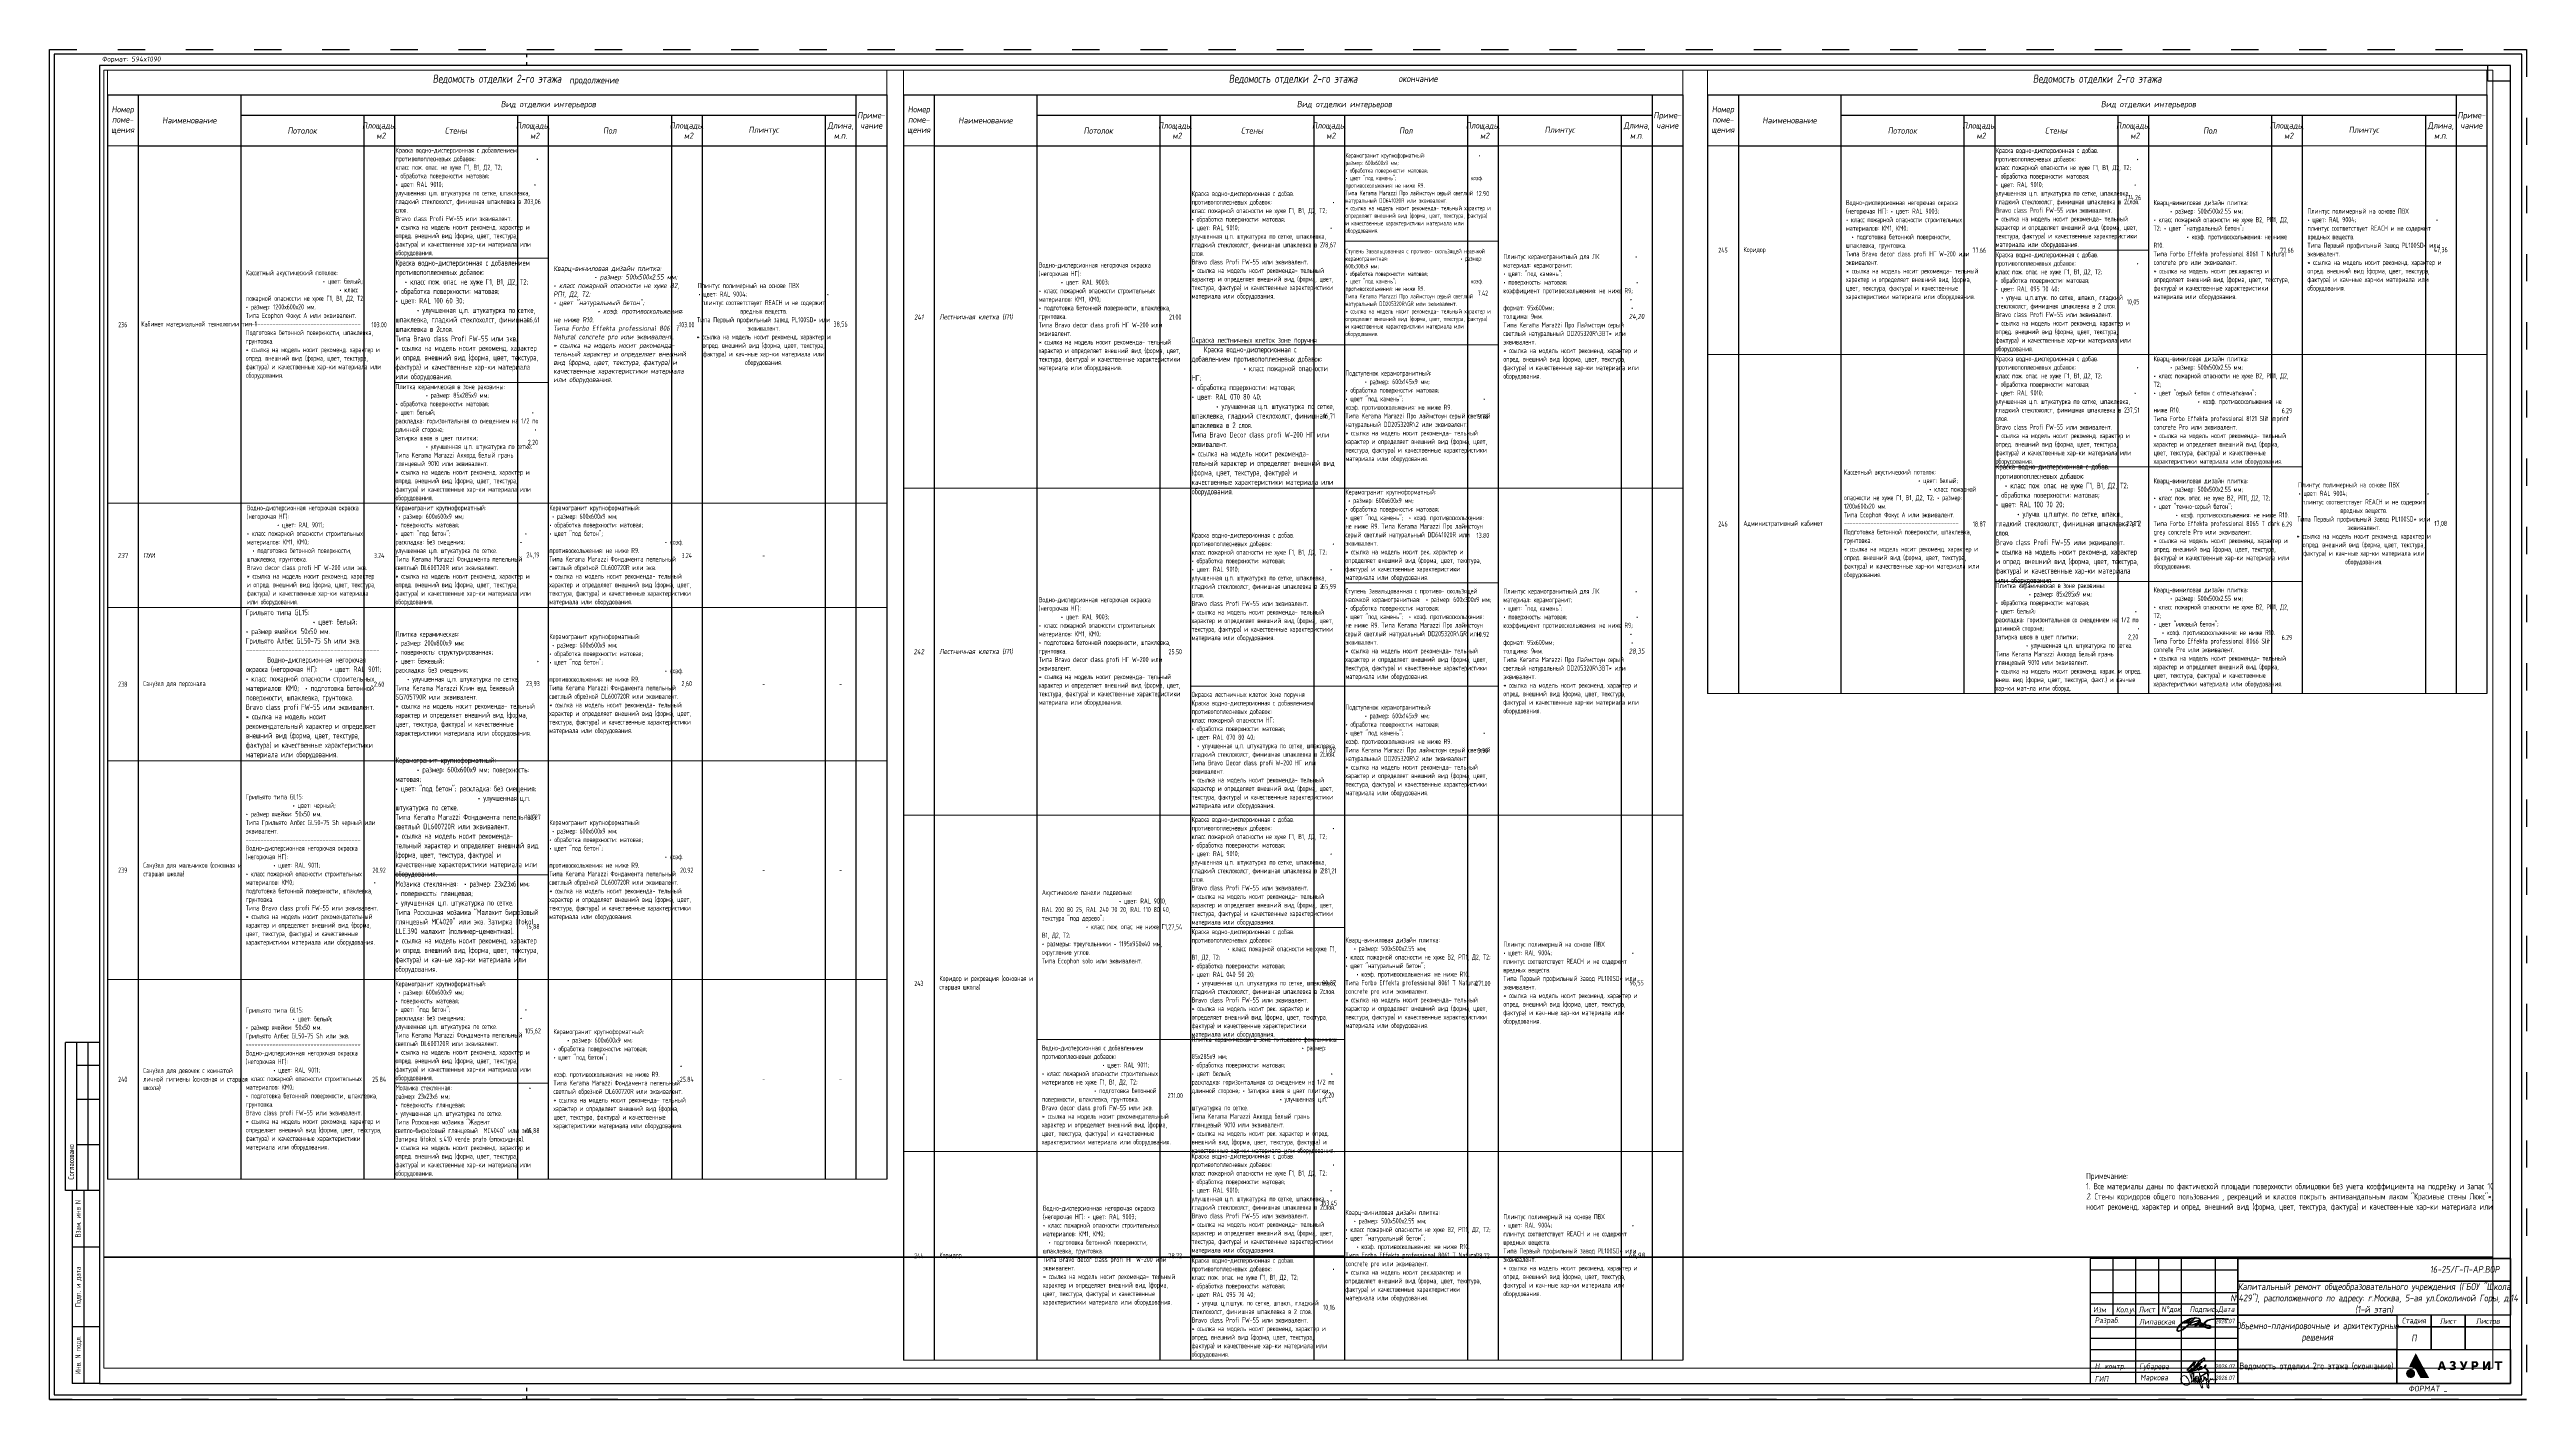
# Paper-space layout '66.6_отд2 эт' of a CAD drawing. Header units: millimetres. Extents: x 49 to 1139, y 38 to 632.
# The model-space entities are those that its viewports show. They can reach past a viewport. Long polylines and large blocks are cut down to what shows.
import ezdxf
from ezdxf.enums import TextEntityAlignment as Align

# ---------------------------------------------------------------- set-up
doc = ezdxf.new("R2010")
doc.units = ezdxf.units.MM
doc.linetypes.add('ACAD_ISO03W100', pattern=[30, 12, -18])
doc.layers.get('0').update_dxf_attribs({"color": 250, "lineweight": 0})
doc.layers.get('Defpoints').update_dxf_attribs({"true_color": 0xe5410b})
doc.layers.add('_RAMKA', color=7, linetype='Continuous')
doc.layers.add('_STAMP', color=7, linetype='Continuous')
for name, color, linetype, lineweight in [('_TEXT', 189, 'Continuous', 18), ('АР_Кровля', 186, 'Continuous', 18), ('АР_Таблица отделки подвал', 250, 'Continuous', 15)]:
    doc.layers.add(name, color=color, linetype=linetype, lineweight=lineweight)
doc.layers.add('ПОДПИСИ', color=7, linetype='Continuous', lineweight=9, true_color=0x0052a5)
doc.styles.add('ISOCPEUR', font='isocpeur.ttf', dxfattribs={"width": 0.7})
doc.styles.add('SIMPLEX', font='simplex.shx', dxfattribs={"width": 0.85, "oblique": 7})
doc.styles.add('Архитект', font='isocpeur.ttf', dxfattribs={"width": 0.8, "oblique": 8})
doc.styles.add('Архитектурный размер', font='isocpeur.ttf', dxfattribs={"width": 0.8, "oblique": 8})

# ---------------------------------------------------------------- blocks, each defined once
blk = doc.blocks.new('_DOP_POLE')
at = {"layer": '_STAMP'}
for p, q in [((-15, 85), (-15, 150)), ((0, 150), (-15, 150)), ((-10, 85), (-10, 150)), ((-5, 85), (-5, 150)), ((0, 150), (0, 0)), ((0, 140), (-10, 140)), ((0, 125), (-10, 125)), ((0, 105), (-10, 105)), ((0, 85), (-15, 85)), ((-12, 85), (-12, 0)), ((-7, 85), (-7, 0)), ((0, 60), (-12, 60)), ((0, 25), (-12, 25)), ((0, 0), (-12, 0))]:
    blk.add_line(p, q, dxfattribs=at)
at = {"layer": '_TEXT', "style": 'ISOCPEUR', "width": 0.7}
for s, p in [('Согласовано', (-12.5, 97.5)), ('Взам. инв N', (-9.5, 72.5)), ('Подп. и дата', (-9.5, 42.5)), ('Инв. N подл.', (-9.5, 12.5))]:
    blk.add_text(s, height=2.5, rotation=90, dxfattribs=at).set_placement(p, align=Align.MIDDLE_CENTER)
blk = doc.blocks.new('*U815')
at = {"color": 0}
for p, q in [((1073, 580), (1073, 587)), ((1083, 580), (1073, 580))]:
    blk.add_line(p, q, dxfattribs=at)
at = {"layer": '_RAMKA', "color": 253, "linetype": 'ACAD_ISO03W100', "ltscale": 0.12}
for p, q in [((210, 587), (210, 594)), ((210, 0), (210, 7))]:
    blk.add_line(p, q, dxfattribs=at)
at = {"layer": '_RAMKA', "color": 0}
for points in [[(2, 2), (1088, 2), (1088, 592), (2, 592)], [(22, 7), (1083, 7), (1083, 587), (22, 587)]]:
    blk.add_lwpolyline(points, close=True, dxfattribs=at)
at = {"layer": 'Defpoints', "color": 255}
for q in [(0, 594), (1090, 0)]:
    blk.add_line((0, 0), q, dxfattribs=at)
at = {"layer": 'Defpoints', "color": 253, "linetype": 'ACAD_ISO03W100'}
blk.add_lwpolyline([(0, 594), (1090, 594), (1090, 0), (0, 0)], close=True, dxfattribs=at)
at = {"layer": '_RAMKA'}
blk.add_blockref('_DOP_POLE', (22, 7), dxfattribs=at)
at = {"layer": '_RAMKA', "color": 8, "insert": (23, 589.5), "char_height": 2.2, "attachment_point": 4, "style": 'SIMPLEX'}
blk.add_mtext_dynamic_manual_height_columns('Формат: 594x1090', width=59.756, gutter_width=12.5, heights=[0], dxfattribs=at)
at = {"layer": '_RAMKA', "color": 8, "style": 'SIMPLEX', "oblique": 7, "width": 0.85}
blk.add_attdef('ФОРМАТ_А', (1038, 3.5), '', height=2.5, dxfattribs=at)
blk = doc.blocks.new('Логотип Азурит')
at = {"layer": '_STAMP', "linetype": 'Continuous', "true_color": 0x2a3756}
h = blk.add_hatch(color=159, dxfattribs=at)
h.dxf.hatch_style = 1
h.paths.add_polyline_path([(-39.4, 8.5), (-40, 9.6), (-40.6, 10.7), (-41.1, 11.7), (-41.6, 12.6), (-41.8, 12.9), (-41.9, 13), (-41.9, 12.9), (-42, 12.8), (-42.4, 12), (-42.8, 11.2), (-43.1, 10.5), (-43.5, 9.7), (-44.2, 8.3), (-44.5, 7.6), (-44.7, 7.1), (-44.8, 6.9), (-44.7, 6.9), (-44.5, 7), (-44.3, 7), (-44.1, 7), (-43.9, 7), (-43.7, 6.9), (-43.6, 6.9), (-43.4, 6.9), (-43.2, 6.8), (-43.1, 6.7), (-42.9, 6.7), (-42.7, 6.6), (-42.6, 6.5), (-42.4, 6.4), (-42.3, 6.3), (-42.2, 6.2), (-42, 6), (-41.9, 5.9), (-41.8, 5.8), (-41.7, 5.7), (-41.6, 5.5), (-41.3, 4.9), (-41, 4.4), (-40.6, 3.6), (-40, 2.6), (-39.8, 2.1), (-37.9, 2.1), (-36.5, 2.1), (-35.9, 2.1), (-36.5, 3.1), (-36.8, 3.8), (-37.2, 4.4), (-37.7, 5.3), (-38.2, 6.3), (-38.5, 6.9), (-38.9, 7.5)])
at = {"layer": '_STAMP', "linetype": 'Continuous', "true_color": 0x1447b7}
h = blk.add_hatch(color=162, dxfattribs=at)
h.dxf.hatch_style = 1
h.paths.add_polyline_path([(-42.1, 4.2), (-42.1, 4.4), (-42.1, 4.6), (-42.2, 4.8), (-42.3, 4.9), (-42.4, 5.1), (-42.5, 5.3), (-42.6, 5.4), (-42.7, 5.5), (-42.8, 5.6), (-42.9, 5.7), (-43.1, 5.9), (-43.4, 6), (-43.6, 6), (-43.9, 6.1), (-44.2, 6.1), (-44.4, 6.1), (-44.5, 6), (-44.7, 6), (-44.9, 5.9), (-45, 5.8), (-45.2, 5.7), (-45.4, 5.6), (-45.5, 5.5), (-45.6, 5.3), (-45.7, 5.2), (-45.8, 5), (-45.9, 4.9), (-46, 4.7), (-46, 4.5), (-46.1, 4.3), (-46.1, 4.1), (-46.1, 3.9), (-46, 3.7), (-46, 3.5), (-45.9, 3.4), (-45.9, 3.2), (-45.8, 3.1), (-45.7, 3), (-45.6, 2.9), (-45.5, 2.8), (-45.4, 2.7), (-45.3, 2.6), (-45.2, 2.5), (-45.1, 2.4), (-45, 2.3), (-44.8, 2.3), (-44.7, 2.2), (-44.6, 2.2), (-44.4, 2.2), (-44.3, 2.1), (-44.1, 2.1), (-43.8, 2.1), (-43.6, 2.2), (-43.3, 2.3), (-43.1, 2.4), (-42.9, 2.5), (-42.7, 2.7), (-42.6, 2.8), (-42.4, 3), (-42.3, 3.1), (-42.3, 3.3), (-42.2, 3.5), (-42.1, 3.7), (-42.1, 3.8), (-42.1, 4)])
at = {"layer": '_STAMP', "linetype": 'Continuous', "true_color": 0x2a3756}
h = blk.add_hatch(color=159, dxfattribs=at)
h.dxf.hatch_style = 1
h.paths.add_polyline_path([(-29.3, 7.9), (-29.6, 8.8), (-29.9, 9.5), (-30.4, 9.5), (-30.9, 9.5), (-30.9, 9.4), (-31.3, 8.4), (-31.6, 7.3), (-32, 6.3), (-32.2, 5.6), (-32.1, 5.6), (-31.7, 5.6), (-31.2, 5.6), (-31.1, 6), (-31, 6.4), (-30.4, 6.4), (-29.8, 6.4), (-29.6, 6), (-29.5, 5.6), (-29, 5.6), (-28.5, 5.6), (-28.6, 5.8), (-28.9, 6.8)])
h.paths.add_polyline_path([(-30.8, 7.2), (-30.7, 7.3), (-30.6, 7.9), (-30.4, 8.4), (-30.4, 8.6), (-30.4, 8.7), (-30.4, 8.6), (-30.3, 8.4), (-30.2, 8.1), (-30.1, 7.7), (-30, 7.3), (-30, 7.2), (-30.4, 7.2)], flags=16)
h = blk.add_hatch(color=159, dxfattribs=at)
h.dxf.hatch_style = 1
h.paths.add_polyline_path([(-24.4, 7.3), (-24.5, 7.4), (-24.6, 7.5), (-24.7, 7.6), (-24.8, 7.6), (-24.7, 7.7), (-24.6, 7.8), (-24.5, 7.9), (-24.5, 8), (-24.4, 8.1), (-24.3, 8.2), (-24.3, 8.3), (-24.3, 8.3), (-24.3, 8.5), (-24.3, 8.7), (-24.3, 8.7), (-24.3, 8.8), (-24.4, 9), (-24.5, 9.1), (-24.6, 9.3), (-24.8, 9.4), (-24.9, 9.5), (-25.1, 9.5), (-25.3, 9.6), (-25.6, 9.6), (-25.7, 9.6), (-25.9, 9.6), (-26.1, 9.6), (-26.2, 9.5), (-26.4, 9.5), (-26.5, 9.4), (-26.7, 9.3), (-26.8, 9.2), (-26.9, 9.2), (-26.8, 9), (-26.6, 8.7), (-26.5, 8.5), (-26.5, 8.5), (-26.5, 8.5), (-26.3, 8.6), (-26.2, 8.7), (-26.1, 8.7), (-25.9, 8.8), (-25.8, 8.8), (-25.7, 8.8), (-25.6, 8.8), (-25.5, 8.8), (-25.5, 8.7), (-25.4, 8.7), (-25.3, 8.6), (-25.3, 8.6), (-25.3, 8.5), (-25.3, 8.4), (-25.3, 8.3), (-25.3, 8.2), (-25.4, 8.1), (-25.4, 8.1), (-25.4, 8.1), (-25.5, 8), (-25.6, 8), (-25.8, 8), (-26.1, 8), (-26.1, 7.6), (-26.1, 7.2), (-25.8, 7.2), (-25.5, 7.2), (-25.5, 7.2), (-25.4, 7.2), (-25.3, 7.2), (-25.3, 7.1), (-25.2, 7.1), (-25.2, 7), (-25.2, 7), (-25.2, 6.9), (-25.2, 6.8), (-25.2, 6.7), (-25.2, 6.6), (-25.2, 6.6), (-25.3, 6.5), (-25.3, 6.5), (-25.4, 6.5), (-25.4, 6.4), (-25.5, 6.4), (-25.7, 6.4), (-25.8, 6.4), (-25.9, 6.4), (-26, 6.4), (-26.2, 6.5), (-26.3, 6.6), (-26.4, 6.7), (-26.5, 6.8), (-26.8, 6.5), (-26.9, 6.3), (-27, 6.2), (-27, 6.1), (-27, 6.1), (-26.9, 6.1), (-26.8, 6), (-26.6, 5.8), (-26.4, 5.7), (-26.2, 5.6), (-26, 5.6), (-25.8, 5.6), (-25.5, 5.6), (-25.3, 5.6), (-25.1, 5.6), (-25, 5.7), (-24.9, 5.7), (-24.7, 5.8), (-24.6, 5.9), (-24.5, 5.9), (-24.4, 6), (-24.4, 6.1), (-24.3, 6.2), (-24.3, 6.4), (-24.2, 6.5), (-24.2, 6.7), (-24.2, 6.8), (-24.2, 6.9), (-24.2, 7.1), (-24.3, 7.2), (-24.3, 7.3)])
h = blk.add_hatch(color=159, dxfattribs=at)
h.dxf.hatch_style = 1
h.paths.add_polyline_path([(-19.6, 8), (-19.4, 8.7), (-19.1, 9.2), (-19, 9.5), (-19.2, 9.5), (-19.5, 9.5), (-20, 9.5), (-20, 9.4), (-20.3, 8.7), (-20.6, 7.8), (-20.6, 7.7), (-20.7, 7.6), (-20.7, 7.6), (-20.7, 7.7), (-20.8, 8), (-21, 8.4), (-21.3, 9.1), (-21.5, 9.5), (-22.1, 9.5), (-22.6, 9.5), (-22.4, 9.2), (-21.9, 8.2), (-21.3, 7.1), (-21.1, 6.6), (-21.1, 6.6), (-21.1, 6.5), (-21.1, 6.5), (-21.2, 6.4), (-21.3, 6.4), (-21.4, 6.4), (-21.5, 6.4), (-21.5, 6.4), (-21.6, 6.4), (-21.7, 6.5), (-21.8, 6.5), (-21.9, 6.5), (-21.9, 6.4), (-22.1, 6), (-22.2, 5.9), (-22.2, 5.8), (-22.1, 5.8), (-21.9, 5.7), (-21.8, 5.6), (-21.7, 5.6), (-21.5, 5.6), (-21.3, 5.6), (-21.1, 5.6), (-21, 5.6), (-20.9, 5.7), (-20.8, 5.7), (-20.7, 5.8), (-20.6, 5.8), (-20.6, 5.9), (-20.5, 6), (-20.3, 6.2), (-20.3, 6.4), (-20.2, 6.5), (-19.9, 7.3)])
h = blk.add_hatch(color=159, dxfattribs=at)
h.dxf.hatch_style = 1
h.paths.add_polyline_path([(-14.5, 7.5), (-14.4, 7.6), (-14.4, 7.7), (-14.3, 8), (-14.3, 8.2), (-14.3, 8.4), (-14.4, 8.6), (-14.4, 8.8), (-14.5, 8.9), (-14.6, 9), (-14.6, 9.1), (-14.7, 9.2), (-14.8, 9.3), (-14.9, 9.4), (-15.1, 9.4), (-15.2, 9.5), (-15.3, 9.5), (-15.5, 9.5), (-16.3, 9.5), (-17.2, 9.5), (-17.2, 7.6), (-17.2, 5.6), (-16.7, 5.6), (-16.3, 5.6), (-16.3, 6.2), (-16.3, 6.8), (-15.9, 6.8), (-15.6, 6.8), (-15.4, 6.9), (-15.2, 6.9), (-15, 7), (-14.8, 7.1), (-14.7, 7.2), (-14.6, 7.4)])
h.paths.add_polyline_path([(-15.6, 7.7), (-15.7, 7.7), (-16, 7.7), (-16.3, 7.7), (-16.3, 8.2), (-16.3, 8.7), (-15.9, 8.7), (-15.6, 8.7), (-15.6, 8.7), (-15.5, 8.7), (-15.4, 8.6), (-15.4, 8.5), (-15.3, 8.4), (-15.3, 8.4), (-15.3, 8.2), (-15.3, 8.1), (-15.3, 8), (-15.3, 7.9), (-15.4, 7.9), (-15.4, 7.8), (-15.4, 7.8), (-15.5, 7.7)], flags=16)
h = blk.add_hatch(color=159, dxfattribs=at)
h.dxf.hatch_style = 1
h.paths.add_polyline_path([(-10.1, 7.8), (-10, 8), (-9.9, 8.1), (-9.9, 7.9), (-10, 7.5), (-10, 6.7), (-10, 5.6), (-9.5, 5.6), (-9, 5.6), (-9, 7.6), (-9, 9.5), (-9.5, 9.5), (-10, 9.5), (-10.4, 8.9), (-10.8, 8.1), (-11, 7.8), (-11.3, 7.3), (-11.4, 7.1), (-11.4, 7), (-11.4, 7.3), (-11.4, 7.8), (-11.4, 8.6), (-11.4, 9.5), (-11.9, 9.5), (-12.3, 9.5), (-12.3, 7.6), (-12.3, 5.6), (-11.9, 5.6), (-11.4, 5.6), (-11.2, 5.9), (-10.6, 6.9), (-10.3, 7.4)])
h = blk.add_hatch(color=159, dxfattribs=at)
h.dxf.hatch_style = 1
h.paths.add_polyline_path([(-3.7, 9.1), (-3.7, 9.5), (-5.4, 9.5), (-7.1, 9.5), (-7.1, 9.1), (-7.1, 8.7), (-6.5, 8.7), (-5.9, 8.7), (-5.9, 7.2), (-5.9, 5.6), (-5.4, 5.6), (-5, 5.6), (-5, 7.2), (-5, 8.7), (-4.3, 8.7), (-3.7, 8.7)])
blk = doc.blocks.new('A$C87e5faed')
at = {"color": 172, "true_color": 0x1616e3}
for p, q in [((4.5, 4), (1.3, 0.4)), ((1.3, 0.4), (4.4, 3.1)), ((1.3, 0.4), (4.4, 3)), ((4.5, 3.9), (1.4, 0.4)), ((2.7, -0.6), (4.6, 1.4)), ((2.8, -0.6), (4.6, 1.3)), ((3.9, 0), (3.2, -0.6)), ((3.9, 0), (4, 0.1)), ((4, 0.1), (4.6, 0.7)), ((4.1, 0.2), (4.6, 0.6)), ((4.5, 3.2), (4.7, 3.4)), ((4.5, 3.1), (4.7, 3.3)), ((4.6, 1.4), (5.1, 1.9)), ((4.6, 1.4), (4.9, 1.8)), ((4.6, 0.5), (4.6, 0.3)), ((4.6, 0.3), (4.8, 0.2)), ((4.7, 0.7), (7.2, 2.9)), ((4.9, 1.3), (4.7, 0.9)), ((4.7, 0.7), (4.7, 0.6)), ((4.7, 0.6), (4.7, 0.3)), ((4.7, 0.3), (4.8, 0.3)), ((4.8, 0.8), (7.2, 3)), ((5, 1.3), (4.8, 0.8)), ((4.8, 0.3), (5.3, 0.4)), ((4.8, 0.2), (5.3, 0.4)), ((4.8, 0.2), (5.3, 0.4)), ((7.2, 3), (5, 1.3)), ((7.1, 3), (5, 1.3)), ((5.1, 2), (7.4, 4.8)), ((5.2, 2.1), (7.4, 4.8)), ((5.3, 0.4), (7.5, 2)), ((5.3, 0.4), (6.5, 1.2)), ((6.7, 1.4), (6.2, 0.8)), ((6.5, 1.2), (6.2, 0.8)), ((6.7, 1.4), (7.6, 2)), ((6.7, 0.6), (7.1, 0.9)), ((7.5, 2), (6.8, 1.5)), ((6.8, 0.5), (7.2, 1)), ((6.9, 1.5), (6.9, 1.5)), ((7.8, 1.8), (7.1, 0.9)), ((7.2, 1), (8, 1.7)), ((7.9, 1.7), (7.2, 1)), ((7.2, 1), (7.3, 0.8)), ((7.3, 1), (8, 1.6)), ((7.4, 0.9), (7.3, 1)), ((7.3, 0.8), (7.5, 0.8)), ((7.4, 4.8), (8.7, 5.6)), ((7.4, 4.8), (8.7, 5.6)), ((7.4, 0.9), (7.5, 0.9)), ((7.5, 2), (7.6, 2)), ((7.5, 0.8), (7.8, 0.9)), ((7.5, 0.9), (7.8, 0.9)), ((7.8, 0.9), (9, 1.7)), ((7.8, 0.9), (9.1, 1.6)), ((9.2, 1.5), (10.5, 0.4)), ((9.2, 1.4), (10.5, 0.4)), ((9.7, 2.6), (9.6, 2.6)), ((9.7, 2.5), (9.6, 2.5)), ((9.8, 2.5), (9.7, 2.6)), ((9.7, 2.5), (9.7, 2.5)), ((3, -0.7), (2.7, -0.6)), ((3, -0.7), (2.8, -0.6)), ((3.2, -0.6), (3, -0.7)), ((3.3, -0.6), (3, -0.7)), ((3.9, 0), (3.3, -0.6)), ((10.2, -0.7), (7.3, -2.5)), ((10.2, -0.8), (7.3, -2.6))]:
    blk.add_line(p, q, dxfattribs=at)
for points in [[(3.9, 0), (3.1, -0.2), (2.4, -0.3), (2.1, -0.3), (2.1, -0.1), (2.4, 0.2), (4.5, 1.6)], [(4, 0.1), (3.1, -0.2), (2.4, -0.3), (2.2, -0.2), (2.2, -0.1), (2.5, 0.2), (4.5, 1.6), (4.6, 1.4)], [(4.6, 0.5), (4.2, 0.1), (4, 0.1)], [(4.6, 0.6), (4.6, 0.5), (4.2, 0.2), (4.1, 0.2)], [(4.5, 3.1), (4.4, 2.2), (4.6, 1.6)], [(4.4, 3), (4.4, 2.2), (4.5, 1.6)], [(4.6, 1.6), (5.1, 2)], [(4.6, 1.6), (4.9, 1.8)], [(4.6, 1.6), (4.6, 1.4)], [(4.6, 1.4), (4.7, 0.9)], [(4.6, 1.3), (4.7, 0.9), (4.6, 0.7)]]:
    blk.add_lwpolyline(points, dxfattribs=at)
for points in [[(4.7, 3.3), (5.1, 3.7, 0.664719), (5, 3.9, 0.116051), (4.6, 3.6, 0.12803), (4.5, 3.4), (4.4, 3.1)], [(4.7, 3.4), (5.1, 3.7, 0.620604), (5, 3.8, 0.116009), (4.7, 3.6, 0.126024), (4.5, 3.3), (4.5, 3.2)], [(5.1, 1.9), (5.4, 2.1), (9.2, 5.1, 0.828646), (8.7, 5.6)], [(5.2, 2.1), (5.4, 2.2), (9.1, 5.1, 0.817588), (8.7, 5.6)]]:
    blk.add_lwpolyline(points, format="xyb", dxfattribs=at)
for centre, radius, start, end in [((6.4, 0.7), 0.164, 144.8899, 225.505), ((6.4, 0.7), 0.222, 144.8899, 225.505), ((6.5, 0.9), 0.486, 237.4946, 304.5474), ((6.5, 0.9), 0.428, 237.4946, 304.5474), ((7.2, 2.9), 0.0636, 335.3486, 107.8343), ((7.9, 1.7), 0.131, 327.1495, 150.1539), ((7.9, 1.7), 0.0731, 327.1495, 150.1539), ((9.7, 1.9), 0.682, 96.4472, 194.9902), ((9.7, 1.9), 0.624, 96.4472, 193.5642), ((8.4, 3), 1.49, 299.157, 339.3007), ((8.4, 3), 1.44, 299.6881, 338.4776), ((9.7, 1.9), 0.624, 199.0634, 220.3111), ((9.7, 1.9), 0.682, 200.0512, 220.3111), ((9.9, -0.1), 0.707, 295.4048, 36.3986), ((9.9, -0.1), 0.765, 295.4048, 36.3986)]:
    blk.add_arc(centre, radius, start, end, dxfattribs=at)
blk = doc.blocks.new('Маркова')
at = {"layer": 'ПОДПИСИ'}
for points in [[(44384.16, 26837.52), (44384.02, 26837.95), (44383.86, 26838.46), (44383.67, 26838.92), (44383.36, 26839.36), (44382.92, 26839.82), (44382.37, 26840.02), (44381.91, 26839.87), (44381.53, 26839.53), (44381.38, 26839.14), (44381.38, 26838.69), (44381.61, 26838.16), (44381.82, 26837.83), (44382.25, 26837.39), (44382.84, 26837.07), (44383.53, 26837.07), (44383.96, 26837.22), (44384.63, 26837.82), (44384.75, 26838.6), (44384.75, 26839.25), (44384.75, 26840.2), (44384.75, 26840.92)], [(44384.96, 26840.5), (44384.84, 26841), (44384.62, 26841.2), (44384.35, 26841.2), (44384.24, 26840.96), (44384.24, 26840.55), (44384.41, 26840.01), (44384.62, 26839.21), (44384.92, 26838.49), (44385.18, 26837.92), (44385.36, 26839.06), (44385.43, 26839.91), (44385.43, 26840.64), (44385.43, 26840.89), (44385.19, 26840.95), (44385.19, 26840.77), (44385.34, 26839.78), (44385.66, 26838.18), (44385.84, 26837.88), (44386.06, 26838.38), (44386.19, 26839.11), (44386.19, 26839.42), (44385.86, 26839.42), (44385.74, 26839.02), (44385.85, 26838.57), (44386.16, 26838.35), (44386.41, 26838.02), (44386.59, 26837.89), (44386.84, 26838.65), (44386.91, 26839.29), (44386.72, 26839.71), (44386.37, 26839.83), (44386.03, 26839.65), (44385.9, 26839.34), (44386.01, 26838.87), (44386.13, 26838.49), (44386.23, 26838.35), (44386.53, 26838.44), (44386.8, 26838.81), (44386.69, 26839.42), (44386.69, 26838.93), (44386.91, 26838.2), (44387.08, 26838.02), (44387.16, 26837.94), (44387.37, 26838.08), (44387.53, 26839.05), (44387.42, 26839.79), (44387.17, 26840.7), (44387.77, 26837.87), (44387.91, 26837.45), (44388.05, 26836.95), (44388.14, 26836.54), (44388.14, 26836.2), (44387.88, 26836.28), (44387.54, 26836.8), (44387.3, 26837.47), (44387.19, 26838.24), (44387.19, 26838.85), (44387.56, 26839.4), (44387.69, 26839.4), (44387.84, 26838.89), (44387.99, 26838.52), (44388.2, 26838.24), (44388.31, 26838.24), (44388.45, 26838.62), (44388.56, 26839.33), (44388.56, 26839.82), (44388.99, 26838.58), (44388.84, 26839.38), (44388.96, 26839.55), (44389.15, 26839.24), (44389.31, 26838.93), (44389.48, 26838.73), (44389.74, 26839.03), (44389.9, 26839.65), (44390, 26840.29), (44389.86, 26841.59), (44389.69, 26841.82), (44389.56, 26841.68), (44389.56, 26841.3), (44389.7, 26840.31), (44389.89, 26838.82), (44389.99, 26837.79), (44389.99, 26837.09), (44389.99, 26836.15), (44389.72, 26836.32), (44389.53, 26836.9), (44389.4, 26837.91), (44389.4, 26838.5), (44389.48, 26839.15), (44389.86, 26838.76), (44389.86, 26838.62), (44390.05, 26838.01), (44390.31, 26838.39), (44390.66, 26839.02), (44390.82, 26838.67), (44391.19, 26839.01), (44391.41, 26838.69), (44391.93, 26838.78), (44392.24, 26838.65), (44392.64, 26838.79)]]:
    blk.add_spline(points, degree=3, dxfattribs=at)
blk = doc.blocks.new('подпись Липавская')
at = {"color": 162, "lineweight": 18, "true_color": 0x0034d1}
for points, knots in [([(2.4, -0.6), (1.9, -1.1), (1.5, -1.5), (0.6, -2.3), (0.2, -2.6), (-0.4, -3.1), (-0.8, -3.3), (-1.5, -3.6), (-1.9, -3.7), (-2.4, -3.8), (-2.6, -3.8), (-2.9, -3.6), (-3, -3.5), (-3.1, -3.2), (-3, -3.1), (-3, -2.6), (-2.9, -2.3), (-2.6, -1.9), (-2.5, -1.7), (-2, -1), (-1.6, -0.6), (-0.8, 0.1), (-0.4, 0.4), (0.6, 0.9), (1, 1.2), (1.6, 1.4), (1.6, 1.4), (1.7, 1.5)], [1.927995, 1.927995, 1.927995, 1.927995, 2.162861, 2.162861, 2.342684, 2.342684, 2.481252, 2.481252, 2.589465, 2.589465, 2.644352, 2.644352, 2.684993, 2.684993, 2.725633, 2.725633, 2.816518, 2.816518, 2.907403, 2.907403, 3.101021, 3.101021, 3.294638, 3.294638, 3.488255, 3.488255, 3.514244, 3.514244, 3.514244, 3.514244]), ([(1.5, 0.1), (1.6, 0.1), (1.8, 0.1), (2, 0.2), (2.1, 0.3), (2.5, 0.4), (2.7, 0.6), (3, 0.7)], [0.9055552, 0.9055552, 0.9055552, 0.9055552, 0.9629326, 0.9629326, 1.02031, 1.02031, 1.1239395, 1.1239395, 1.1239395, 1.1239395]), ([(6.8, 0.3), (6.6, 0.1), (6.3, 0), (5.8, -0.3), (5.5, -0.5), (5, -0.7), (4.7, -0.8), (4.2, -1), (4, -1), (3.6, -1.1), (3.4, -1.1), (3, -1.1), (2.8, -1.1), (2.6, -1), (2.5, -1), (2.4, -0.8), (2.3, -0.7), (2.4, -0.6)], [4.3062538, 4.3062538, 4.3062538, 4.3062538, 4.4138757, 4.4138757, 4.5214976, 4.5214976, 4.6291196, 4.6291196, 4.7090277, 4.7090277, 4.7729116, 4.7729116, 4.8231548, 4.8231548, 4.8495834, 4.8495834, 4.87234, 4.87234, 4.87234, 4.87234]), ([(2.8, -0.2), (3.1, 0.1), (3.6, 0.3), (4.3, 0.6), (4.6, 0.7), (5.2, 0.9), (5.6, 0.9), (6.2, 1), (6.5, 1), (6.8, 1)], [4.9347748, 4.9347748, 4.9347748, 4.9347748, 5.0568055, 5.0568055, 5.1788362, 5.1788362, 5.3146558, 5.3146558, 5.3908243, 5.3908243, 5.3908243, 5.3908243]), ([(5.1, 2.3), (5.5, 2.3), (5.9, 2.2), (6.5, 2), (6.7, 2), (7.1, 1.6), (7.3, 1.3), (7.3, 1), (7.2, 0.9), (7.2, 0.8)], [3.9400756, 3.9400756, 3.9400756, 3.9400756, 4.077799, 4.077799, 4.1515227, 4.1515227, 4.2252463, 4.2252463, 4.2499379, 4.2499379, 4.2499379, 4.2499379]), ([(7.2, 0.8), (7.3, 0.7), (7.3, 0.5), (7.3, 0.3), (7.3, 0.2), (7.3, 0), (7.2, 0), (7.2, 0)], [5.43291642, 5.43291642, 5.43291642, 5.43291642, 5.46279586, 5.46279586, 5.4926753, 5.4926753, 5.50331351, 5.50331351, 5.50331351, 5.50331351]), ([(7.2, 0), (7.4, 0), (7.5, 0), (7.8, 0), (8, 0), (8.2, -0.2), (8.3, -0.3), (8.3, -0.4)], [6.0978529, 6.0978529, 6.0978529, 6.0978529, 6.1425729, 6.1425729, 6.1872929, 6.1872929, 6.2036694, 6.2036694, 6.2036694, 6.2036694]), ([(8.7, -0.5), (8.8, -0.1), (9.2, 0.3), (9.8, 0.8), (10.2, 1.1), (11, 1.4), (11.4, 1.5), (12.7, 1.7), (13.6, 1.8), (15, 1.9), (15.7, 1.9), (16.8, 1.9), (17.2, 1.9), (18, 1.8), (18.5, 1.8), (19.2, 1.7), (19.4, 1.7), (19.7, 1.7)], [7.769656, 7.769656, 7.769656, 7.769656, 7.921996, 7.921996, 8.074335, 8.074335, 8.226675, 8.226675, 8.542229, 8.542229, 8.775159, 8.775159, 8.93404, 8.93404, 9.09292, 9.09292, 9.186254, 9.186254, 9.186254, 9.186254]), ([(6.6, -0.7), (6.5, -0.8), (6.4, -0.9), (6, -1.1), (5.7, -1.3), (5.4, -1.4), (5.3, -1.4), (5.2, -1.4), (5.1, -1.4), (5, -1.4), (5, -1.4), (4.9, -1.4), (4.8, -1.3), (4.8, -1.1), (4.8, -1.1), (4.9, -1), (4.9, -1), (4.9, -0.9), (5, -0.9), (5.1, -0.8), (5.3, -0.7), (5.5, -0.6), (5.6, -0.5), (5.9, -0.4), (6, -0.3), (6.3, -0.3), (6.3, -0.3), (6.4, -0.2)], [5.5967371, 5.5967371, 5.5967371, 5.5967371, 5.6654435, 5.6654435, 5.7341498, 5.7341498, 5.7599769, 5.7599769, 5.7754743, 5.7754743, 5.7848694, 5.7848694, 5.7920528, 5.7920528, 5.7992363, 5.7992363, 5.8064198, 5.8064198, 5.8255794, 5.8255794, 5.8652806, 5.8652806, 5.9049817, 5.9049817, 5.9720452, 5.9720452, 5.9983972, 5.9983972, 5.9983972, 5.9983972]), ([(7.7, -1.2), (7.7, -1.3), (7.6, -1.3), (7.4, -1.4), (7.3, -1.5), (7.1, -1.5), (7, -1.5), (6.9, -1.4), (6.9, -1.4), (6.8, -1.3), (6.8, -1.2), (6.8, -1.1), (6.8, -1), (6.9, -0.9), (6.9, -0.9), (7, -0.8), (7.1, -0.7), (7.4, -0.6), (7.6, -0.5), (7.7, -0.5)], [6.3030834, 6.3030834, 6.3030834, 6.3030834, 6.3311025, 6.3311025, 6.3581066, 6.3581066, 6.3684891, 6.3684891, 6.3749758, 6.3749758, 6.3814625, 6.3814625, 6.3879491, 6.3879491, 6.4022384, 6.4022384, 6.4305971, 6.4305971, 6.4944159, 6.4944159, 6.4944159, 6.4944159]), ([(8.6, -1.2), (8.5, -1.3), (8.4, -1.3), (8.3, -1.4), (8.2, -1.4), (8.1, -1.5), (8, -1.5), (7.9, -1.4), (7.8, -1.4), (7.7, -1.3), (7.7, -1.3), (7.7, -1.2)], [6.63437936, 6.63437936, 6.63437936, 6.63437936, 6.65591892, 6.65591892, 6.6718971, 6.6718971, 6.68234273, 6.68234273, 6.6889962, 6.6889962, 6.69151939, 6.69151939, 6.69151939, 6.69151939]), ([(9.7, -1.1), (9.9, -1.1), (10.3, -1), (11, -1), (11.3, -1), (11.8, -1.2), (11.9, -1.4), (12.1, -1.8), (12, -2.1), (11.8, -2.3), (11.7, -2.4), (11.3, -2.5), (11.2, -2.5), (10.6, -2.5), (10.3, -2.5), (9.7, -2.3), (9.5, -2.2), (9.1, -2), (8.9, -1.9), (8.6, -1.5), (8.6, -1.4), (8.6, -1.2)], [7.0162906, 7.0162906, 7.0162906, 7.0162906, 7.0993883, 7.0993883, 7.1824861, 7.1824861, 7.2545595, 7.2545595, 7.301037, 7.301037, 7.3475144, 7.3475144, 7.3939919, 7.3939919, 7.486045, 7.486045, 7.578098, 7.578098, 7.6546435, 7.6546435, 7.6967383, 7.6967383, 7.6967383, 7.6967383]), ([(9.2, -0.6), (9.2, -0.6), (9.3, -0.6), (9.5, -0.5), (9.5, -0.5), (9.6, -0.5), (9.7, -0.6), (9.8, -0.8), (9.8, -0.8), (9.8, -0.9), (9.8, -1), (9.8, -1), (9.7, -1.1), (9.7, -1.1)], [6.85701628, 6.85701628, 6.85701628, 6.85701628, 6.88166544, 6.88166544, 6.8944683, 6.8944683, 6.90289754, 6.90289754, 6.91132677, 6.91132677, 6.91975601, 6.91975601, 6.93200035, 6.93200035, 6.93200035, 6.93200035])]:
    blk.add_open_spline(points, degree=3, knots=knots, dxfattribs=at)
blk.add_spline([(0, 0), (0, -0.1), (0.3, -0.2), (0.8, 0), (1.4, 0.3), (1.9, 0.6), (2.3, 0.9), (2.7, 1.2), (2.9, 1.5), (3, 1.7), (3, 1.9), (2.7, 1.9), (2.4, 1.7), (1.8, 1.3), (1.5, 1), (1.2, 0.5), (1.1, 0.1), (1.2, -0.1), (1.6, -0.2), (2.1, 0), (2.5, 0.2), (2.9, 0.4), (3.5, 0.7), (4.1, 1.2), (4.6, 1.8), (4.8, 2.1), (4.9, 2.3), (4.5, 2.1), (4.1, 1.7), (3.7, 1.3), (3.1, 0.5), (2.4, -0.2), (1.7, -1), (0.7, -1.8), (-0.1, -2.5), (-1.4, -3.3), (-2.7, -3.4), (-2.7, -2.6), (-2.3, -1.8), (-1.6, -1), (-0.5, -0.1), (1, 0.8), (2, 1.3), (3.5, 1.8), (4.9, 2), (5.9, 2), (6.5, 1.8), (6.9, 1.5), (7, 1.1), (6.6, 0.4), (5.7, -0.1), (4.4, -0.6), (3.4, -0.9), (2.6, -0.8), (3.8, 0.1), (4.9, 0.5), (6.3, 0.7), (7.1, 0.5), (7, 0.1), (6.8, -0.2), (6.4, -0.5), (5.9, -0.9), (5, -1.2), (5.4, -0.9), (5.6, -0.8), (5.9, -0.6), (6.2, -0.5), (6.9, -0.3), (7.6, -0.2), (8, -0.4), (8.1, -0.4), (8, -0.6), (7.7, -1), (7.3, -1.2), (7, -1.2), (7.2, -1), (7.4, -0.9), (7.8, -0.7), (8.1, -0.6), (8.4, -0.6), (8.5, -0.7), (8.4, -1.1), (8.2, -1.2), (8, -1.2), (8, -1), (8.2, -0.9), (8.7, -0.9), (9, -0.9), (9.6, -0.8), (9.4, -1.1), (10.8, -1.2), (11.7, -1.6), (11.8, -1.9), (10.3, -2.2), (9.5, -1.9), (8.9, -1.5), (8.8, -0.7), (9.2, -0.1), (9.8, 0.5), (10.7, 1), (12.2, 1.4), (13.8, 1.6), (15.5, 1.7), (16.6, 1.7), (17.2, 1.6), (18.3, 1.6), (19.6, 1.4)], degree=3, dxfattribs=at)
for points in [[(0.2, 0.1), (0.5, 0.1), (0.6, 0.2), (0.9, 0.3)], [(1.6, 0.7), (1.9, 0.9), (2.1, 1), (2.3, 1.2)], [(2, 1.1), (1.8, 0.9), (1.7, 0.8), (1.6, 0.7)], [(3.3, 0.4), (3.1, 0.2), (3, 0), (2.8, -0.2)], [(3.2, 2), (3.6, 2), (3.9, 2.1), (4.2, 2.2)], [(8.3, -0.4), (8.4, -0.4), (8.6, -0.4), (8.7, -0.5)]]:
    blk.add_open_spline(points, degree=3, dxfattribs=at)
blk = doc.blocks.new('_Azurit_Stamp 1')
at = {"layer": '_STAMP', "lineweight": 30}
for p, q in [((-175, 55), (-175, 30)), ((-165, 55), (-165, 0)), ((-155, 55), (-155, 30)), ((-145, 55), (-145, 0)), ((-130, 55), (-130, 0)), ((-185, 35), (-120, 35)), ((-185, 30), (-120, 30))]:
    blk.add_line(p, q, dxfattribs=at)
at = {"layer": '_STAMP', "lineweight": -2}
for p, q in [((-120, 55), (-120, 0)), ((-185, 50), (-120, 50)), ((-185, 40), (-120, 40)), ((-185, 25), (-120, 25)), ((-185, 20), (-120, 20)), ((-185, 15), (-120, 15)), ((-185, 10), (-120, 10)), ((-185, 5), (-120, 5))]:
    blk.add_line(p, q, dxfattribs=at)
blk.add_lwpolyline([(-185, 0), (0, 0), (0, 55), (-185, 55)], close=True, dxfattribs=at)
at = {"layer": '_STAMP', "lineweight": 30}
for points in [[(-185, 0), (0, 0), (0, 55), (-185, 55)], [(-120, 55), (0, 55), (0, 45), (-120, 45)], [(-120, 45), (0, 45), (0, 30), (-120, 30)], [(-120, 30), (-50, 30), (-50, 15), (-120, 15)], [(-50, 25), (-35, 25), (-35, 30), (-50, 30)], [(-50, 15), (-35, 15), (-35, 25), (-50, 25)], [(-35, 25), (-20, 25), (-20, 30), (-35, 30)], [(-35, 15), (-20, 15), (-20, 25), (-35, 25)], [(-20, 25), (0, 25), (0, 30), (-20, 30)], [(-20, 15), (0, 15), (0, 25), (-20, 25)], [(-120, 15), (-50, 15), (-50, 0), (-120, 0)], [(-50, 15), (0, 15), (0, 0), (-50, 0)]]:
    blk.add_lwpolyline(points, close=True, dxfattribs=at)
at = {"color": 172, "true_color": 0x1616e3}
blk.add_blockref('подпись Липавская', (-143.8, 26.7), dxfattribs=at)
at = {"color": 241, "ltscale": 100, "true_color": 0xf7abae}
blk.add_blockref('A$C87e5faed', (-143.8, 5.5), dxfattribs=at)
at = {"linetype": 'Continuous'}
blk.add_blockref('Логотип Азурит', (0.1, 0.3), dxfattribs=at)
at = {"color": 172, "true_color": 0x1616e3, "xscale": 1.418317179910401, "yscale": 1.418317179910401, "zscale": 1.418317179910401}
blk.add_blockref('Маркова', (-63092, -38064.2), dxfattribs=at)
at = {"layer": '_STAMP', "lineweight": 40, "style": 'Архитект', "oblique": 8, "width": 0.8}
for p in [(-130, 26.5), (-130, 6.5), (-130, 1.5)]:
    blk.add_text('2026.07 ', height=2, dxfattribs=at).set_placement(p)
at = {"layer": '_STAMP', "color": 7, "lineweight": -2, "char_height": 3, "attachment_point": 5, "style": 'Архитектурный размер'}
for s, insert, width in [('Капитальный ремонт общеобразовательного учреждения (ГБОУ "Школа №429"), расположенного по адресу: г.Москва, 5-ая ул.Соколиной Горы, д.14 (1-й этап)', (-60, 37.5), 120), ('Объемно-планировочные и архитектурные решения', (-85, 22.5), 70)]:
    blk.add_mtext(s, dxfattribs=dict(at, insert=insert, width=width))
at = {"layer": '_STAMP', "color": 7, "lineweight": -2, "attachment_point": 4}
for s, width, gutter_width, heights, insert, char_height, style in [('{\\C256;\\c0;16-25/Г-П-АР.ВОР}', 69.159, 0, [9.61], (-35.5, 50.2), 3, 'Архитектурный размер'), ('Изм', 10, 12.5, [0], (-183.7, 32.5), 2.5, 'Архитект'), ('Кол.уч', 10, 12.5, [0], (-173.7, 32.2), 2.5, 'Архитект'), ('Лист', 10, 12.5, [0], (-163.7, 32.5), 2.5, 'Архитект'), ('N%%Dдок', 10, 12.5, [0], (-153.7, 32.5), 2.5, 'Архитект'), ('Подпись', 10, 12.5, [0], (-141.2, 32.5), 2.5, 'Архитект'), ('Дата', 10, 12.5, [0], (-128.7, 32.5), 2.5, 'Архитект'), ('Разраб.', 20, 12.5, [0], (-183, 27.5), 2.5, 'Архитект'), ('Липавская', 19.036, 12.5, [0], (-163.4, 27.2), 2.5, 'Архитект'), ('Н. контр.', 20, 12.5, [0], (-183, 7.3), 2.5, 'Архитект'), ('ГИП', 20, 12.5, [0], (-183, 2), 2.5, 'Архитектурный размер'), ('Губарева', 19.036, 12.5, [0], (-163.4, 7.2), 2.5, 'Архитект'), ('Маркова', 19.036, 12.5, [0], (-163, 2.3), 2.5, 'Архитектурный размер')]:
    blk.add_mtext_dynamic_manual_height_columns(s, width=width, gutter_width=gutter_width, heights=heights, dxfattribs=dict(at, insert=insert, char_height=char_height, style=style))
at = {"layer": '_STAMP', "lineweight": -2, "char_height": 2.5, "attachment_point": 5, "style": 'Архитект'}
for s, insert in [('Стадия', (-42.5, 27.5)), ('Лист', (-27.5, 27.5)), ('Листов', (-10, 27.5))]:
    blk.add_mtext_dynamic_manual_height_columns(s, width=15, gutter_width=12.5, heights=[0], dxfattribs=dict(at, insert=insert))
at = {"layer": '_TEXT', "lineweight": -2, "insert": (-42.5, 20), "char_height": 3, "attachment_point": 5, "style": 'Архитект'}
blk.add_mtext_dynamic_manual_height_columns('П', width=13.353, gutter_width=12.5, heights=[9.08], dxfattribs=at)
blk = doc.blocks.new('*T768')
at = {"layer": 'Defpoints', "color": 8, "linetype": 'ByBlock', "lineweight": 0, "ltscale": 20, "transparency": 16777216}
for p, q in [((0, 0), (34295, 0)), ((0, 0), (0, -1354)), ((34295, 0), (34295, -1354)), ((36295, 0), (70590, 0)), ((36295, 0), (36295, -1354)), ((70590, 0), (70590, -1354)), ((72590, 0), (106885, 0)), ((72590, 0), (72590, -1354)), ((106885, 0), (106885, -1354)), ((108885, 0), (143180, 0)), ((108885, 0), (108885, -1354)), ((143180, 0), (143180, -1354)), ((145180, 0), (179475, 0)), ((145180, 0), (145180, -1354)), ((179475, 0), (179475, -1354)), ((181475, 0), (215770, 0)), ((181475, 0), (181475, -1354)), ((215770, 0), (215770, -1354)), ((217770, 0), (252065, 0)), ((217770, 0), (217770, -1354)), ((252065, 0), (252065, -1354)), ((254065, 0), (288360, 0)), ((254065, 0), (254065, -1354)), ((288360, 0), (288360, -1354)), ((290360, 0), (324655, 0)), ((290360, 0), (290360, -1354)), ((324655, 0), (324655, -1354)), ((326655, 0), (360950, 0)), ((326655, 0), (326655, -1354)), ((360950, 0), (360950, -1354)), ((362950, 0), (397245, 0)), ((362950, 0), (362950, -1354)), ((397245, 0), (397245, -1354)), ((397984, 0), (432279, 0)), ((397984, 0), (397984, -1354)), ((432279, 0), (432279, -1354)), ((433368, 0), (467663, 0)), ((433368, 0), (433368, -1354)), ((467663, 0), (467663, -1354))]:
    blk.add_line(p, q, dxfattribs=at)
at = {"layer": 'АР_Таблица отделки подвал', "color": 0, "lineweight": 30, "ltscale": 20, "transparency": 16777216}
for p, q in [((0, -1354), (1354, -1354)), ((36295, -1354), (37649, -1354)), ((72590, -1354), (73944, -1354)), ((108885, -1354), (110239, -1354)), ((145180, -1354), (146534, -1354)), ((181475, -1354), (182829, -1354)), ((217770, -1354), (219124, -1354)), ((254065, -1354), (255419, -1354)), ((290360, -1354), (291714, -1354)), ((326655, -1354), (328009, -1354)), ((362950, -1354), (364304, -1354)), ((397984, -1354), (399338, -1354)), ((433368, -1354), (434722, -1354))]:
    blk.add_line(p, q, dxfattribs=at)
at = {"layer": 'АР_Таблица отделки подвал', "lineweight": 30, "ltscale": 20, "transparency": 16777216}
for p, q in [((0, -1354), (0, -47936)), ((1354, -1354), (1354, -47936)), ((5866, -1354), (5866, -47936)), ((32941, -1354), (32941, -47936)), ((34295, -1354), (34295, -47936)), ((36295, -1354), (36295, -51611)), ((37649, -1354), (37649, -51611)), ((42161, -1354), (42161, -51611)), ((69236, -1354), (69236, -51611)), ((70590, -1354), (70590, -51611)), ((72590, -1354), (72590, -50797)), ((73944, -1354), (73944, -50797)), ((78456, -1354), (78456, -50797)), ((105531, -1354), (105531, -50797)), ((106885, -1354), (106885, -50797)), ((108885, -1354), (108885, -48820)), ((110239, -1354), (110239, -48820)), ((114751, -1354), (114751, -48820)), ((141826, -1354), (141826, -48820)), ((143180, -1354), (143180, -48820)), ((145180, -1354), (145180, -47688)), ((146534, -1354), (146534, -47688)), ((151046, -1354), (151046, -47688)), ((178121, -1354), (178121, -47688)), ((179475, -1354), (179475, -47688)), ((181475, -1354), (181475, -49875)), ((182829, -1354), (182829, -49875)), ((187341, -1354), (187341, -49875)), ((214416, -1354), (214416, -49875)), ((215770, -1354), (215770, -49875)), ((217770, -1354), (217770, -42054)), ((219124, -1354), (219124, -42054)), ((223636, -1354), (223636, -42054)), ((250711, -1354), (250711, -42054)), ((252065, -1354), (252065, -42054)), ((254065, -1354), (254065, -48907)), ((255419, -1354), (255419, -48907)), ((259931, -1354), (259931, -48907)), ((287006, -1354), (287006, -48907)), ((288360, -1354), (288360, -48907)), ((290360, -1354), (290360, -48792)), ((291714, -1354), (291714, -48792)), ((296226, -1354), (296226, -48792)), ((323301, -1354), (323301, -48792)), ((324655, -1354), (324655, -48792)), ((326655, -1354), (326655, -35057)), ((328009, -1354), (328009, -35057)), ((332521, -1354), (332521, -35057)), ((359596, -1354), (359596, -35057)), ((360950, -1354), (360950, -35057)), ((362950, -1354), (362950, -49067)), ((364304, -1354), (364304, -49067)), ((368816, -1354), (368816, -49067)), ((395891, -1354), (395891, -49067)), ((397245, -1354), (397245, -49067)), ((397984, -1354), (397984, -57032)), ((399338, -1354), (399338, -57032)), ((403851, -1354), (403851, -57032)), ((430926, -1354), (430926, -57032)), ((432279, -1354), (432279, -57032)), ((433368, -1354), (433368, -27701)), ((434722, -1354), (434722, -27701)), ((439235, -1354), (439235, -27701)), ((466310, -1354), (466310, -27701)), ((467663, -1354), (467663, -27701)), ((11281, -2256), (11281, -47936)), ((12635, -2256), (12635, -47936)), ((18050, -2256), (18050, -47936)), ((19404, -2256), (19404, -47936)), ((24819, -2256), (24819, -47936)), ((47576, -2256), (47576, -51611)), ((48930, -2256), (48930, -51611)), ((54345, -2256), (54345, -51611)), ((55699, -2256), (55699, -51611)), ((61114, -2256), (61114, -51611)), ((83871, -2256), (83871, -50797)), ((85225, -2256), (85225, -50797)), ((90640, -2256), (90640, -50797)), ((91994, -2256), (91994, -50797)), ((97409, -2256), (97409, -50797)), ((120166, -2256), (120166, -48820)), ((121520, -2256), (121520, -48820)), ((126935, -2256), (126935, -48820)), ((128289, -2256), (128289, -48820)), ((133704, -2256), (133704, -48820)), ((156461, -2256), (156461, -47688)), ((157815, -2256), (157815, -47688)), ((163230, -2256), (163230, -47688)), ((164584, -2256), (164584, -47688)), ((169999, -2256), (169999, -47688)), ((192756, -2256), (192756, -49875)), ((194110, -2256), (194110, -49875)), ((199525, -2256), (199525, -49875)), ((200879, -2256), (200879, -49875)), ((206294, -2256), (206294, -49875)), ((229051, -2256), (229051, -42054)), ((230405, -2256), (230405, -42054)), ((235820, -2256), (235820, -42054)), ((237174, -2256), (237174, -42054)), ((242589, -2256), (242589, -42054)), ((265346, -2256), (265346, -48907)), ((266700, -2256), (266700, -48907)), ((272115, -2256), (272115, -48907)), ((273469, -2256), (273469, -48907)), ((278884, -2256), (278884, -48907)), ((301641, -2256), (301641, -48792)), ((302995, -2256), (302995, -48792)), ((308410, -2256), (308410, -48792)), ((309764, -2256), (309764, -48792)), ((315179, -2256), (315179, -48792)), ((337936, -2256), (337936, -35057)), ((339290, -2256), (339290, -35057)), ((344705, -2256), (344705, -35057)), ((346059, -2256), (346059, -35057)), ((351474, -2256), (351474, -35057)), ((374231, -2256), (374231, -49067)), ((375585, -2256), (375585, -49067)), ((381000, -2256), (381000, -49067)), ((382354, -2256), (382354, -49067)), ((387769, -2256), (387769, -49067)), ((409266, -2256), (409266, -57032)), ((410619, -2256), (410619, -57032)), ((416034, -2256), (416034, -57032)), ((417388, -2256), (417388, -57032)), ((422803, -2256), (422803, -57032)), ((444650, -2256), (444650, -27701)), ((446003, -2256), (446003, -27701)), ((451418, -2256), (451418, -27701)), ((452772, -2256), (452772, -27701)), ((458187, -2256), (458187, -27701)), ((0, -3610), (34295, -3610)), ((26172, -3610), (26172, -47936)), ((31588, -3610), (31588, -47936)), ((62468, -3610), (62468, -51611)), ((67882, -3610), (67882, -51611)), ((98762, -3610), (98762, -50797)), ((104178, -3610), (104178, -50797)), ((135058, -3610), (135058, -48820)), ((140472, -3610), (140472, -48820)), ((171352, -3610), (171352, -47688)), ((176768, -3610), (176768, -47688)), ((207648, -3610), (207648, -49875)), ((213062, -3610), (213062, -49875)), ((243942, -3610), (243942, -42054)), ((249358, -3610), (249358, -42054)), ((280238, -3610), (280238, -48907)), ((285652, -3610), (285652, -48907)), ((316532, -3610), (316532, -48792)), ((321948, -3610), (321948, -48792)), ((352828, -3610), (352828, -35057)), ((358242, -3610), (358242, -35057)), ((389122, -3610), (389122, -49067)), ((394538, -3610), (394538, -49067)), ((424157, -3610), (424157, -57032)), ((429572, -3610), (429572, -57032)), ((459541, -3610), (459541, -27701)), ((464956, -3610), (464956, -27701))]:
    blk.add_line(p, q, dxfattribs=at)
at = {"layer": 'АР_Таблица отделки подвал', "color": 0, "linetype": 'ByBlock', "lineweight": 30, "ltscale": 20, "transparency": 16777216}
for p, q in [((1354, -1354), (34295, -1354)), ((37649, -1354), (70590, -1354)), ((73944, -1354), (106885, -1354)), ((110239, -1354), (143180, -1354)), ((146534, -1354), (179475, -1354)), ((182829, -1354), (215770, -1354)), ((219124, -1354), (252065, -1354)), ((255419, -1354), (288360, -1354)), ((291714, -1354), (324655, -1354)), ((328009, -1354), (360950, -1354)), ((364304, -1354), (397245, -1354)), ((399338, -1354), (432279, -1354)), ((434722, -1354), (467663, -1354)), ((5866, -2256), (32941, -2256)), ((26172, -2256), (26172, -3610)), ((31588, -2256), (31588, -3610)), ((42161, -2256), (69236, -2256)), ((62468, -2256), (62468, -3610)), ((67882, -2256), (67882, -3610)), ((78456, -2256), (105531, -2256)), ((98762, -2256), (98762, -3610)), ((104178, -2256), (104178, -3610)), ((114751, -2256), (141826, -2256)), ((135058, -2256), (135058, -3610)), ((140472, -2256), (140472, -3610)), ((151046, -2256), (178121, -2256)), ((171352, -2256), (171352, -3610)), ((176768, -2256), (176768, -3610)), ((187341, -2256), (214416, -2256)), ((207648, -2256), (207648, -3610)), ((213062, -2256), (213062, -3610)), ((223636, -2256), (250711, -2256)), ((243942, -2256), (243942, -3610)), ((249358, -2256), (249358, -3610)), ((259931, -2256), (287006, -2256)), ((280238, -2256), (280238, -3610)), ((285652, -2256), (285652, -3610)), ((296226, -2256), (323301, -2256)), ((316532, -2256), (316532, -3610)), ((321948, -2256), (321948, -3610)), ((332521, -2256), (359596, -2256)), ((352828, -2256), (352828, -3610)), ((358242, -2256), (358242, -3610)), ((368816, -2256), (395891, -2256)), ((389122, -2256), (389122, -3610)), ((394538, -2256), (394538, -3610)), ((403851, -2256), (430926, -2256)), ((424157, -2256), (424157, -3610)), ((429572, -2256), (429572, -3610)), ((439235, -2256), (466310, -2256)), ((459541, -2256), (459541, -3610)), ((464956, -2256), (464956, -3610))]:
    blk.add_line(p, q, dxfattribs=at)
at = {"layer": 'АР_Таблица отделки подвал', "lineweight": -2, "ltscale": 20, "transparency": 16777216}
for p, q in [((36295, -3610), (61114, -3610)), ((69236, -3610), (70590, -3610)), ((72590, -3610), (97409, -3610)), ((105531, -3610), (106885, -3610)), ((108885, -3610), (133704, -3610)), ((141826, -3610), (143180, -3610)), ((145180, -3610), (169999, -3610)), ((178121, -3610), (179475, -3610)), ((181475, -3610), (206294, -3610)), ((214416, -3610), (215770, -3610)), ((217770, -3610), (242589, -3610)), ((250711, -3610), (252065, -3610)), ((254065, -3610), (278884, -3610)), ((287006, -3610), (288360, -3610)), ((290360, -3610), (315179, -3610)), ((323301, -3610), (324655, -3610)), ((326655, -3610), (351474, -3610)), ((359596, -3610), (360950, -3610)), ((362950, -3610), (387769, -3610)), ((395891, -3610), (397245, -3610)), ((397984, -3610), (432279, -3610)), ((433368, -3610), (467663, -3610)), ((19404, -7799), (24819, -7799)), ((121520, -8551), (133704, -8551)), ((157815, -8551), (164584, -8551)), ((194110, -8551), (200879, -8551)), ((230405, -8551), (237174, -8551)), ((290360, -8574), (315179, -8574)), ((323301, -8574), (324655, -8574)), ((339290, -8551), (346059, -8551)), ((375585, -8551), (382354, -8551)), ((417388, -7799), (424157, -7799)), ((48930, -9029), (55699, -9029)), ((266700, -8806), (278884, -8806)), ((72590, -10078), (97409, -10078)), ((105531, -10078), (106885, -10078)), ((12635, -12722), (24819, -12722)), ((410619, -12364), (424157, -12364)), ((433368, -12785), (467663, -12785)), ((121520, -14016), (133704, -14016)), ((194110, -13868), (200879, -13868)), ((309764, -13139), (315179, -13139)), ((339290, -14016), (346059, -14016)), ((375585, -14016), (382354, -14016)), ((48930, -14447), (55699, -14447)), ((85225, -14643), (91994, -14643)), ((157815, -15241), (164584, -15241)), ((230405, -15241), (237174, -15241)), ((266700, -14272), (278884, -14272)), ((0, -18039), (24819, -18039)), ((32941, -18039), (34295, -18039)), ((302995, -18080), (315179, -18080)), ((446003, -17727), (459541, -17727)), ((72590, -18855), (97409, -18855)), ((105531, -18855), (106885, -18855)), ((108885, -19334), (133704, -19334)), ((141826, -19334), (143180, -19334)), ((181475, -19186), (206294, -19186)), ((214416, -19186), (215770, -19186)), ((326655, -19334), (351474, -19334)), ((359596, -19334), (360950, -19334)), ((362950, -19334), (397245, -19334)), ((397984, -18663), (432279, -18663)), ((36295, -19866), (42161, -19866)), ((47576, -19866), (55699, -19866)), ((69236, -19866), (70590, -19866)), ((145180, -20559), (169999, -20559)), ((178121, -20559), (179475, -20559)), ((217770, -20559), (242589, -20559)), ((250711, -20559), (252065, -20559)), ((254065, -19864), (278884, -19864)), ((287006, -19864), (288360, -19864)), ((417388, -22827), (424157, -22827)), ((446003, -22775), (459541, -22775)), ((12635, -22980), (19404, -22980)), ((91994, -23044), (97409, -23044)), ((362950, -23921), (397245, -23921)), ((121520, -24275), (133704, -24275)), ((181475, -24149), (206294, -24149)), ((214416, -24149), (215770, -24149)), ((266700, -24805), (278884, -24805)), ((290360, -24770), (315179, -24770)), ((323301, -24770), (324655, -24770)), ((339290, -24275), (346059, -24275)), ((48930, -25284), (55699, -25284)), ((157815, -25500), (164584, -25500)), ((230405, -25500), (237174, -25500)), ((85225, -27967), (97409, -27967)), ((410619, -27374), (424157, -27374)), ((433368, -27701), (467663, -27701)), ((12635, -29254), (19404, -29254)), ((194110, -28715), (200879, -28715)), ((121520, -29740), (133704, -29740)), ((266700, -30271), (278884, -30271)), ((290360, -29734), (315179, -29734)), ((323301, -29734), (324655, -29734)), ((339290, -29740), (346059, -29740)), ((48930, -30703), (55699, -30703)), ((362950, -30662), (397245, -30662)), ((151046, -31773), (164584, -31773)), ((230405, -31773), (237174, -31773)), ((181475, -32926), (206294, -32926)), ((214416, -32926), (215770, -32926)), ((397984, -33059), (432279, -33059)), ((0, -34571), (24819, -34571)), ((32941, -34571), (34295, -34571)), ((72590, -34657), (97409, -34657)), ((105531, -34657), (106885, -34657)), ((302995, -34322), (309764, -34322)), ((108885, -35057), (133704, -35057)), ((141826, -35057), (143180, -35057)), ((254065, -35588), (278884, -35588)), ((287006, -35588), (288360, -35588)), ((326655, -35057), (351474, -35057)), ((359596, -35057), (360950, -35057)), ((375585, -35679), (382354, -35679)), ((36295, -36122), (42161, -36122)), ((47576, -36122), (55699, -36122)), ((69236, -36122), (70590, -36122)), ((145180, -37715), (169999, -37715)), ((178121, -37715), (179475, -37715)), ((194110, -37867), (200879, -37867)), ((217770, -37091), (242589, -37091)), ((250711, -37091), (252065, -37091)), ((410619, -38000), (417388, -38000)), ((0, -39159), (24819, -39159)), ((32941, -39159), (34295, -39159)), ((85225, -39598), (91994, -39598)), ((121520, -39622), (128289, -39622)), ((290360, -39263), (315179, -39263)), ((323301, -39263), (324655, -39263)), ((362950, -40290), (397245, -40290)), ((259931, -40529), (278884, -40529)), ((48930, -41540), (55699, -41540)), ((217770, -42054), (242589, -42054)), ((250711, -42054), (252065, -42054)), ((157815, -42701), (164584, -42701)), ((403851, -42931), (417388, -42931)), ((12635, -43724), (19404, -43724)), ((108885, -43834), (133704, -43834)), ((141826, -43834), (143180, -43834)), ((194110, -44558), (200879, -44558)), ((290360, -43851), (315179, -43851)), ((323301, -43851), (324655, -43851)), ((85225, -45480), (91994, -45480)), ((273469, -44718), (278884, -44718)), ((375585, -44855), (382354, -44855)), ((48930, -46575), (55699, -46575)), ((0, -47936), (24819, -47936)), ((32941, -47936), (34295, -47936)), ((145180, -47688), (169999, -47688)), ((178121, -47688), (179475, -47688)), ((397984, -47857), (432279, -47857)), ((108885, -48820), (133704, -48820)), ((141826, -48820), (143180, -48820)), ((254065, -48907), (278884, -48907)), ((287006, -48907), (288360, -48907)), ((290360, -48792), (315179, -48792)), ((323301, -48792), (324655, -48792)), ((181475, -49875), (206294, -49875)), ((214416, -49875), (215770, -49875)), ((362950, -49067), (397245, -49067)), ((72590, -50797), (97409, -50797)), ((105531, -50797), (106885, -50797)), ((36295, -51611), (61114, -51611)), ((69236, -51611), (70590, -51611)), ((410619, -52445), (417388, -52445)), ((397984, -57032), (432279, -57032))]:
    blk.add_line(p, q, dxfattribs=at)
at = {"layer": 'АР_Таблица отделки подвал', "ltscale": 20, "transparency": 16777216}
for p, q in [((61114, -3610), (69236, -3610)), ((97409, -3610), (105531, -3610)), ((133704, -3610), (141826, -3610)), ((169999, -3610), (178121, -3610)), ((206294, -3610), (214416, -3610)), ((242589, -3610), (250711, -3610)), ((278884, -3610), (287006, -3610)), ((315179, -3610), (323301, -3610)), ((351474, -3610), (359596, -3610)), ((387769, -3610), (395891, -3610)), ((24819, -7799), (26172, -7799)), ((133704, -8551), (135058, -8551)), ((315179, -8574), (323301, -8574)), ((446003, -8198), (452772, -8198)), ((278884, -8806), (280238, -8806)), ((97409, -10078), (105531, -10078)), ((24819, -12722), (26172, -12722)), ((133704, -14016), (135058, -14016)), ((315179, -13139), (316532, -13139)), ((278884, -14272), (280238, -14272)), ((24819, -18039), (32941, -18039)), ((315179, -18080), (316532, -18080)), ((97409, -18855), (105531, -18855)), ((133704, -19334), (141826, -19334)), ((206294, -19186), (214416, -19186)), ((351474, -19334), (359596, -19334)), ((61114, -19866), (62468, -19866)), ((67882, -19866), (69236, -19866)), ((169999, -20559), (178121, -20559)), ((242589, -20559), (250711, -20559)), ((278884, -19864), (287006, -19864)), ((97409, -23044), (98762, -23044)), ((133704, -24275), (135058, -24275)), ((206294, -24149), (214416, -24149)), ((278884, -24805), (280238, -24805)), ((315179, -24770), (323301, -24770)), ((97409, -27967), (98762, -27967)), ((133704, -29740), (135058, -29740)), ((278884, -30271), (280238, -30271)), ((315179, -29734), (323301, -29734)), ((206294, -32926), (214416, -32926)), ((24819, -34571), (32941, -34571)), ((97409, -34657), (105531, -34657)), ((133704, -35057), (141826, -35057)), ((278884, -35588), (287006, -35588)), ((351474, -35057), (359596, -35057)), ((61114, -36122), (62468, -36122)), ((67882, -36122), (69236, -36122)), ((169999, -37715), (178121, -37715)), ((242589, -37091), (250711, -37091)), ((24819, -39159), (32941, -39159)), ((315179, -39263), (323301, -39263)), ((278884, -40529), (280238, -40529)), ((242589, -42054), (250711, -42054)), ((133704, -43834), (141826, -43834)), ((315179, -43851), (323301, -43851)), ((278884, -44718), (280238, -44718)), ((24819, -47936), (32941, -47936)), ((169999, -47688), (178121, -47688)), ((133704, -48820), (141826, -48820)), ((278884, -48907), (287006, -48907)), ((315179, -48792), (323301, -48792)), ((206294, -49875), (214416, -49875)), ((97409, -50797), (105531, -50797)), ((61114, -51611), (69236, -51611))]:
    blk.add_line(p, q, dxfattribs=at)
for s, insert, char_height, width, attachment_point, style in [('Ведомость отделки 2-го этажа', (17148, -677), 361, 34204.75, 5, 'Архитект'), ('Ведомость отделки 2-го этажа', (53442, -677), 361, 34204.75, 5, 'Архитект'), ('Ведомость отделки 2-го этажа', (89738, -677), 361, 34204.75, 5, 'Архитект'), ('Ведомость отделки 2-го этажа', (126032, -677), 361, 34204.75, 5, 'Архитект'), ('Ведомость отделки 2-го этажа', (162328, -677), 361, 34204.75, 5, 'Архитект'), ('Ведомость отделки 2-го этажа', (198622, -677), 361, 34204.75, 5, 'Архитект'), ('Ведомость отделки 2-го этажа', (234918, -677), 361, 34204.75, 5, 'Архитект'), ('Ведомость отделки 2-го этажа', (271212, -677), 361, 34204.75, 5, 'Архитект'), ('Ведомость отделки 2-го этажа', (307508, -677), 361, 34204.75, 5, 'Архитект'), ('Ведомость отделки 2-го этажа', (343802, -677), 361, 34204.75, 5, 'Архитект'), ('Ведомость отделки 2-го этажа', (380098, -677), 361, 34204.75, 5, 'Архитект'), ('Ведомость отделки 2-го этажа', (415132, -677), 361, 34204.75, 5, 'Архитект'), ('Ведомость отделки 2-го этажа', (450516, -677), 361, 34204.75, 5, 'Архитект'), ('Номер поме- щения', (677, -2482), 270.75, 1263.5, 5, 'Архитект'), ('Вид отделки интерьеров', (19404, -1805), 270.75, 26984.75, 5, 'Архитект'), ('Приме- чание', (33618, -2482), 270.75, 1263.5, 5, 'Архитект'), ('Номер поме- щения', (36972, -2482), 270.75, 1263.5, 5, 'Архитект'), ('Вид отделки интерьеров', (55699, -1805), 270.75, 26984.75, 5, 'Архитект'), ('Приме- чание', (69913, -2482), 270.75, 1263.5, 5, 'Архитект'), ('Номер поме- щения', (73267, -2482), 270.75, 1263.5, 5, 'Архитект'), ('Вид отделки интерьеров', (91994, -1805), 270.75, 26984.75, 5, 'Архитект'), ('Приме- чание', (106208, -2482), 270.75, 1263.5, 5, 'Архитект'), ('Номер поме- щения', (109562, -2482), 270.75, 1263.5, 5, 'Архитект'), ('Вид отделки интерьеров', (128289, -1805), 270.75, 26984.75, 5, 'Архитект'), ('Приме- чание', (142503, -2482), 270.75, 1263.5, 5, 'Архитект'), ('Номер поме- щения', (145857, -2482), 270.75, 1263.5, 5, 'Архитект'), ('Вид отделки интерьеров', (164584, -1805), 270.75, 26984.75, 5, 'Архитект'), ('Приме- чание', (178798, -2482), 270.75, 1263.5, 5, 'Архитект'), ('Номер поме- щения', (182152, -2482), 270.75, 1263.5, 5, 'Архитект'), ('Вид отделки интерьеров', (200879, -1805), 270.75, 26984.75, 5, 'Архитект'), ('Приме- чание', (215093, -2482), 270.75, 1263.5, 5, 'Архитект'), ('Номер поме- щения', (218447, -2482), 270.75, 1263.5, 5, 'Архитект'), ('Вид отделки интерьеров', (237174, -1805), 270.75, 26984.75, 5, 'Архитект'), ('Приме- чание', (251388, -2482), 270.75, 1263.5, 5, 'Архитект'), ('Номер поме- щения', (254742, -2482), 270.75, 1263.5, 5, 'Архитект'), ('Вид отделки интерьеров', (273469, -1805), 270.75, 26984.75, 5, 'Архитект'), ('Приме- чание', (287683, -2482), 270.75, 1263.5, 5, 'Архитект'), ('Номер поме- щения', (291037, -2482), 270.75, 1263.5, 5, 'Архитект'), ('Вид отделки интерьеров', (309764, -1805), 270.75, 26984.75, 5, 'Архитект'), ('Приме- чание', (323978, -2482), 270.75, 1263.5, 5, 'Архитект'), ('Номер поме- щения', (327332, -2482), 270.75, 1263.5, 5, 'Архитект'), ('Вид отделки интерьеров', (346059, -1805), 270.75, 26984.75, 5, 'Архитект'), ('Приме- чание', (360273, -2482), 270.75, 1263.5, 5, 'Архитект'), ('Номер поме- щения', (363627, -2482), 270.75, 1263.5, 5, 'Архитект'), ('Вид отделки интерьеров', (382354, -1805), 270.75, 26984.75, 5, 'Архитект'), ('Приме- чание', (396568, -2482), 270.75, 1263.5, 5, 'Архитект'), ('Номер поме- щения', (398661, -2482), 270.75, 1263.5, 5, 'Архитект'), ('Вид отделки интерьеров', (417388, -1805), 270.75, 26984.75, 5, 'Архитект'), ('Приме- чание', (431602, -2482), 270.75, 1263.5, 5, 'Архитект'), ('Номер поме- щения', (434045, -2482), 270.75, 1263.5, 5, 'Архитект'), ('Вид отделки интерьеров', (452772, -1805), 270.75, 26984.75, 5, 'Архитект'), ('Приме- чание', (466987, -2482), 270.75, 1263.5, 5, 'Архитект'), ('Наименование', (3610, -2482), 270.75, 4422.25, 5, 'Архитект'), ('Потолок', (8574, -2933), 270.8, 5324.75, 5, 'Архитект'), ('Площадь,  м2', (11958, -2933), 270.75, 1263.5, 5, 'Архитект'), ('Стены', (15342, -2933), 270.8, 5324.75, 5, 'Архитект'), ('Площадь,  м2', (18727, -2933), 270.75, 1263.5, 5, 'Архитект'), ('Пол', (22111, -2933), 270.8, 5324.75, 5, 'Архитект'), ('Площадь,  м2', (25496, -2933), 270.75, 1263.5, 5, 'Архитект'), ('Плинтус', (28880, -2933), 270.8, 5324.75, 5, 'Архитект'), ('Длина, м.п.', (32264, -2933), 270.75, 1263.5, 5, 'Архитект'), ('Наименование', (39905, -2482), 270.75, 4422.25, 5, 'Архитект'), ('Потолок', (44869, -2933), 270.8, 5324.75, 5, 'Архитект'), ('Площадь,  м2', (48253, -2933), 270.75, 1263.5, 5, 'Архитект'), ('Стены', (51638, -2933), 270.8, 5324.75, 5, 'Архитект'), ('Площадь,  м2', (55022, -2933), 270.75, 1263.5, 5, 'Архитект'), ('Пол', (58406, -2933), 270.8, 5324.75, 5, 'Архитект'), ('Площадь,  м2', (61791, -2933), 270.75, 1263.5, 5, 'Архитект'), ('Плинтус', (65175, -2933), 270.8, 5324.75, 5, 'Архитект'), ('Длина, м.п.', (68559, -2933), 270.75, 1263.5, 5, 'Архитект'), ('Наименование', (76200, -2482), 270.75, 4422.25, 5, 'Архитект'), ('Потолок', (81164, -2933), 270.8, 5324.75, 5, 'Архитект'), ('Площадь,  м2', (84548, -2933), 270.75, 1263.5, 5, 'Архитект'), ('Стены', (87932, -2933), 270.8, 5324.75, 5, 'Архитект'), ('Площадь,  м2', (91317, -2933), 270.75, 1263.5, 5, 'Архитект'), ('Пол', (94701, -2933), 270.8, 5324.75, 5, 'Архитект'), ('Площадь,  м2', (98086, -2933), 270.75, 1263.5, 5, 'Архитект'), ('Плинтус', (101470, -2933), 270.8, 5324.75, 5, 'Архитект'), ('Длина, м.п.', (104854, -2933), 270.75, 1263.5, 5, 'Архитект'), ('Наименование', (112495, -2482), 270.75, 4422.25, 5, 'Архитект'), ('Потолок', (117459, -2933), 270.8, 5324.75, 5, 'Архитект'), ('Площадь,  м2', (120843, -2933), 270.75, 1263.5, 5, 'Архитект'), ('Стены', (124228, -2933), 270.8, 5324.75, 5, 'Архитект'), ('Площадь,  м2', (127612, -2933), 270.75, 1263.5, 5, 'Архитект'), ('Пол', (130996, -2933), 270.8, 5324.75, 5, 'Архитект'), ('Площадь,  м2', (134381, -2933), 270.75, 1263.5, 5, 'Архитект'), ('Плинтус', (137765, -2933), 270.8, 5324.75, 5, 'Архитект'), ('Длина, м.п.', (141149, -2933), 270.75, 1263.5, 5, 'Архитект'), ('Наименование', (148790, -2482), 270.75, 4422.25, 5, 'Архитект'), ('Потолок', (153754, -2933), 270.8, 5324.75, 5, 'Архитект'), ('Площадь,  м2', (157138, -2933), 270.75, 1263.5, 5, 'Архитект'), ('Стены', (160522, -2933), 270.8, 5324.75, 5, 'Архитект'), ('Площадь,  м2', (163907, -2933), 270.75, 1263.5, 5, 'Архитект'), ('Пол', (167291, -2933), 270.8, 5324.75, 5, 'Архитект'), ('Площадь,  м2', (170676, -2933), 270.75, 1263.5, 5, 'Архитект'), ('Плинтус', (174060, -2933), 270.8, 5324.75, 5, 'Архитект'), ('Длина, м.п.', (177444, -2933), 270.75, 1263.5, 5, 'Архитект'), ('Наименование', (185085, -2482), 270.75, 4422.25, 5, 'Архитект'), ('Потолок', (190049, -2933), 270.8, 5324.75, 5, 'Архитект'), ('Площадь,  м2', (193433, -2933), 270.75, 1263.5, 5, 'Архитект'), ('Стены', (196818, -2933), 270.8, 5324.75, 5, 'Архитект'), ('Площадь,  м2', (200202, -2933), 270.75, 1263.5, 5, 'Архитект'), ('Пол', (203586, -2933), 270.8, 5324.75, 5, 'Архитект'), ('Площадь,  м2', (206971, -2933), 270.75, 1263.5, 5, 'Архитект'), ('Плинтус', (210355, -2933), 270.8, 5324.75, 5, 'Архитект'), ('Длина, м.п.', (213739, -2933), 270.75, 1263.5, 5, 'Архитект'), ('Наименование', (221380, -2482), 270.75, 4422.25, 5, 'Архитект'), ('Потолок', (226344, -2933), 270.8, 5324.75, 5, 'Архитект'), ('Площадь,  м2', (229728, -2933), 270.75, 1263.5, 5, 'Архитект'), ('Стены', (233112, -2933), 270.8, 5324.75, 5, 'Архитект'), ('Площадь,  м2', (236497, -2933), 270.75, 1263.5, 5, 'Архитект'), ('Пол', (239881, -2933), 270.8, 5324.75, 5, 'Архитект'), ('Площадь,  м2', (243266, -2933), 270.75, 1263.5, 5, 'Архитект'), ('Плинтус', (246650, -2933), 270.8, 5324.75, 5, 'Архитект'), ('Длина, м.п.', (250034, -2933), 270.75, 1263.5, 5, 'Архитект'), ('Наименование', (257675, -2482), 270.75, 4422.25, 5, 'Архитект'), ('Потолок', (262639, -2933), 270.8, 5324.75, 5, 'Архитект'), ('Площадь,  м2', (266023, -2933), 270.75, 1263.5, 5, 'Архитект'), ('Стены', (269408, -2933), 270.8, 5324.75, 5, 'Архитект'), ('Площадь,  м2', (272792, -2933), 270.75, 1263.5, 5, 'Архитект'), ('Пол', (276176, -2933), 270.8, 5324.75, 5, 'Архитект'), ('Площадь,  м2', (279561, -2933), 270.75, 1263.5, 5, 'Архитект'), ('Плинтус', (282945, -2933), 270.8, 5324.75, 5, 'Архитект'), ('Длина, м.п.', (286329, -2933), 270.75, 1263.5, 5, 'Архитект'), ('Наименование', (293970, -2482), 270.75, 4422.25, 5, 'Архитект'), ('Потолок', (298934, -2933), 270.8, 5324.75, 5, 'Архитект'), ('Площадь,  м2', (302318, -2933), 270.75, 1263.5, 5, 'Архитект'), ('Стены', (305702, -2933), 270.8, 5324.75, 5, 'Архитект'), ('Площадь,  м2', (309087, -2933), 270.75, 1263.5, 5, 'Архитект'), ('Пол', (312471, -2933), 270.8, 5324.75, 5, 'Архитект'), ('Площадь,  м2', (315856, -2933), 270.75, 1263.5, 5, 'Архитект'), ('Плинтус', (319240, -2933), 270.8, 5324.75, 5, 'Архитект'), ('Длина, м.п.', (322624, -2933), 270.75, 1263.5, 5, 'Архитект'), ('Наименование', (330265, -2482), 270.75, 4422.25, 5, 'Архитект'), ('Потолок', (335229, -2933), 270.8, 5324.75, 5, 'Архитект'), ('Площадь,  м2', (338613, -2933), 270.75, 1263.5, 5, 'Архитект'), ('Стены', (341998, -2933), 270.8, 5324.75, 5, 'Архитект'), ('Площадь,  м2', (345382, -2933), 270.75, 1263.5, 5, 'Архитект'), ('Пол', (348766, -2933), 270.8, 5324.75, 5, 'Архитект'), ('Площадь,  м2', (352151, -2933), 270.75, 1263.5, 5, 'Архитект'), ('Плинтус', (355535, -2933), 270.8, 5324.75, 5, 'Архитект'), ('Длина, м.п.', (358919, -2933), 270.75, 1263.5, 5, 'Архитект'), ('Наименование', (366560, -2482), 270.75, 4422.25, 5, 'Архитект'), ('Потолок', (371524, -2933), 270.8, 5324.75, 5, 'Архитект'), ('Площадь,  м2', (374908, -2933), 270.75, 1263.5, 5, 'Архитект'), ('Стены', (378292, -2933), 270.8, 5324.75, 5, 'Архитект'), ('Площадь,  м2', (381677, -2933), 270.75, 1263.5, 5, 'Архитект'), ('Пол', (385061, -2933), 270.8, 5324.75, 5, 'Архитект'), ('Площадь,  м2', (388446, -2933), 270.75, 1263.5, 5, 'Архитект'), ('Плинтус', (391830, -2933), 270.8, 5324.75, 5, 'Архитект'), ('Длина, м.п.', (395214, -2933), 270.75, 1263.5, 5, 'Архитект'), ('Наименование', (401594, -2482), 270.75, 4422.25, 5, 'Архитект'), ('Потолок', (406558, -2933), 270.8, 5324.75, 5, 'Архитект'), ('Площадь,  м2', (409942, -2933), 270.75, 1263.5, 5, 'Архитект'), ('Стены', (413327, -2933), 270.8, 5324.75, 5, 'Архитект'), ('Площадь,  м2', (416711, -2933), 270.75, 1263.5, 5, 'Архитект'), ('Пол', (420096, -2933), 270.8, 5324.75, 5, 'Архитект'), ('Площадь,  м2', (423480, -2933), 270.75, 1263.5, 5, 'Архитект'), ('Плинтус', (426864, -2933), 270.8, 5324.75, 5, 'Архитект'), ('Длина, м.п.', (430249, -2933), 270.75, 1263.5, 5, 'Архитект'), ('Наименование', (436978, -2482), 270.75, 4422.25, 5, 'Архитект'), ('Потолок', (441942, -2933), 270.8, 5324.75, 5, 'Архитект'), ('Площадь,  м2', (445327, -2933), 270.75, 1263.5, 5, 'Архитект'), ('Стены', (448711, -2933), 270.8, 5324.75, 5, 'Архитект'), ('Площадь,  м2', (452095, -2933), 270.75, 1263.5, 5, 'Архитект'), ('Пол', (455480, -2933), 270.8, 5324.75, 5, 'Архитект'), ('Площадь,  м2', (458864, -2933), 270.75, 1263.5, 5, 'Архитект'), ('Плинтус', (462248, -2933), 270.8, 5324.75, 5, 'Архитект'), ('Длина, м.п.', (465633, -2933), 270.75, 1263.5, 5, 'Архитект'), ('{\\C64;Керамогранит крупноформатный:                      • размер: 600х600х9 мм;\\P• обработка поверхности: матовая;\\P• цвет "под камень";                             • коэф. противоскольжения: не ниже R9.\\PТипа Kerama Marazzi Про лаймстоун серый светлый натуральный DD641020R или эквивалент.\\P* ссылка на модель носит рекоменда- тельный характер и определяет внешний вид (форма, цвет, текстура, фактура) и качественные характеристики материала или оборудования.}', (19449, -5705), 225.625, 5324.75, 4, 'ISOCPEUR'), ('24,7200', (32716, -3655), 225.6, 902.5, 3, 'Архитект'), ('{\\C3;Краска водно-дисперсионная с добав. противопоплесневых добавок:                      • класс пожарной опасности не хуже Г1, В1, Д2, Т2;\\P• обработка поверхности: матовая;\\P• цвет: RAL 9010;                                 • улучшенная ц.п. штукатурка по сетке, шпаклевка, гладкий стеклохолст, финишная шпаклевка в 2 слоя.\\PBravo class Profi FW-55 или эквивалент.\\P* ссылка на модель носит рекоменда- тельный характер и определяет внешний вид (форма, цвет, текстура, фактура) и качественные характеристики материала или оборудования.}', (49065, -6319), 230, 5144.25, 4, 'ISOCPEUR'), ('{\\C240;Грильято типа GL15:                                              • цвет: белый;\\P• размер ячейки: 50х50 мм.\\PГрильято Албес GL50-75 Sh или экв.    -----------------------------------------        Водно-дисперсионная негорючая окраска (негорючая НГ):                                             • цвет: RAL 9011;\\P• класс пожарной опасности строительных материалов: КМ0;                               • подготовка бетонной поверхности, шпаклевка, грунтовка.\\PBravo class profi FW-55 или эквивалент.\\P* ссылка на модель носит рекомендательный характер и определяет внешний вид (форма, цвет, текстура, фактура) и качественные характеристики материала или оборудования.}', (78682, -6844), 225.625, 4963.75, 4, 'ISOCPEUR'), ('{\\C3;Краска водно-дисперсионная с добав. противопоплесневых добавок:                      • класс пож. опас. не хуже Г1, В1, Д2, Т2;\\P• обработка поверхности: матовая;\\P• цвет: RAL 9010;                                 • улучшенная ц.п. штукатурка по сетке, шпаклевка, гладкий стеклохолст, финишная шпаклевка в 2 слоя.\\PBravo class Profi FW-55 или эквивалент.\\P* ссылка на модель носит рекоменд. характер и опред. внешний вид (форма, цвет, текстура, фактура) и качественные хар-ки материала или оборудования.}', (121655, -6081), 225.625, 5144.25, 4, 'ISOCPEUR'), ('{\\C41;Кварц-виниловая дизайн плитка:                      • размер: 500х500х2.55 мм;\\P• класс пожарной опасности не хуже В2, РП1, Д2, Т2;\\P• цвет "серый бетон с отпечатками";                             • коэф. противоскольжения: не ниже R10.\\PТипа Forbo Effekta professional 8121 Slit imprint concrete Pro или эквивалент.\\P* ссылка на модель носит рекоменда- тельный характер и определяет внешний вид (форма, цвет, текстура, фактура) и качественные характеристики материала или оборудования.}', (128334, -6081), 225.625, 5324.75, 4, 'ISOCPEUR'), ('{\\C3;Краска водно-дисперсионная с добав. противопоплесневых добавок:                      • класс пожарной опасности не хуже Г1, В1, Д2, Т2;\\P• обработка поверхности: матовая;\\P• цвет: RAL 9010;                                 • улучшенная ц.п. штукатурка по сетке, шпаклевка, гладкий стеклохолст, финишная шпаклевка в 2 слоя.\\PBravo class Profi FW-55 или эквивалент.\\P* ссылка на модель носит рекоменда- тельный характер и определяет внешний вид (форма, цвет, текстура, фактура) и качественные характеристики материала или оборудования.}', (157950, -6081), 225.625, 5144.25, 4, 'ISOCPEUR'), ('{\\C3;Краска водно-дисперсионная с добав. противопоплесневых добавок:                      • класс пожарной опасности не хуже Г1, В1, Д2, Т2;\\P• обработка поверхности: матовая;\\P• цвет: RAL 9010;                                 • улучшенная ц.п. штукатурка по сетке, шпаклевка, гладкий стеклохолст, финишная шпаклевка в 2 слоя.\\PBravo class Profi FW-55 или эквивалент.\\P* ссылка на модель носит рекоменда- тельный характер и определяет внешний вид (форма, цвет, текстура, фактура) и качественные характеристики материала или оборудования.}', (194245, -6081), 225.625, 5144.25, 4, 'ISOCPEUR'), ('{\\C3;Краска водно-дисперсионная с добав. противопоплесневых добавок:                      • класс пожарной опасности не хуже Г1, В1, Д2, Т2;\\P• обработка поверхности: матовая;\\P• цвет: RAL 9010;                                 • улучшенная ц.п. штукатурка по сетке, шпаклевка, гладкий стеклохолст, финишная шпаклевка в 2 слоя.\\PBravo class Profi FW-55 или эквивалент.\\P* ссылка на модель носит рекоменда- тельный характер и определяет внешний вид (форма, цвет, текстура, фактура) и качественные характеристики материала или оборудования.}', (230540, -6081), 225.625, 5144.25, 4, 'ISOCPEUR'), ('{\\C3;Краска водно-дисперсионная с добав. противопоплесневых добавок:                      • класс пож. опас. не хуже Г1, В1, Д2, Т2;\\P• обработка поверхности: матовая;\\P• цвет: RAL 9010;                                 • улучшенная ц.п. штукатурка по сетке, шпаклевка, гладкий стеклохолст, финишная шпаклевка в 2 слоя.\\PBravo class Profi FW-55 или эквивалент.\\P* ссылка на модель носит рекоменд. характер и опред. внешний вид (форма, цвет, текстура, фактура) и качественные хар-ки материала или оборудования.}', (266835, -6208), 237.5, 5144.25, 4, 'ISOCPEUR'), ('{\\C41;Кварц-виниловая дизайн плитка:                      • размер: 500х500х2.55 мм;\\P• класс пожарной опасности не хуже В2, РП1, Д2, Т2;\\P• цвет "серый бетон с отпечатками";                             • коэф. противоскольжения: не ниже R10.\\PТипа Forbo Effekta professional 8121 Slit imprint concrete Pro или эквивалент.\\P* ссылка на модель носит рекоменда- тельный характер и определяет внешний вид (форма, цвет, текстура, фактура) и качественные характеристики материала или оборудования.}', (273514, -6208), 237.5, 5324.75, 4, 'ISOCPEUR'), ('{\\C212;Водно-дисперсионная негорючая окраска (негорючая НГ):                                             • цвет: RAL 9003;\\P• класс пожарной опасности строительных материалов: КМ1, КМ0;                             • подготовка бетонной поверхности, шпаклевка, грунтовка.\\PТипа Bravo decor class profi НГ W-200 или эквивалент.\\P* ссылка на модель носит рекоменда- тельный характер и определяет внешний вид (форма, цвет, текстура, фактура) и качественные характеристики материала или оборудования.}', (296497, -6092), 225.625, 4873.5, 4, 'ISOCPEUR'), ('{\\C3;Краска водно-дисперсионная с добав. противопоплесневых добавок:                      • класс пожарной опасности не хуже Г1, В1, Д2, Т2;\\P• обработка поверхности: матовая;\\P• цвет: RAL 9010;                                 • улучшенная ц.п. штукатурка по сетке, шпаклевка, гладкий стеклохолст, финишная шпаклевка в 2 слоя.\\PBravo class Profi FW-55 или эквивалент.\\P* ссылка на модель носит рекоменда- тельный характер и определяет внешний вид (форма, цвет, текстура, фактура) и качественные характеристики материала или оборудования.}', (303130, -6092), 225.625, 5144.25, 4, 'ISOCPEUR'), ('{\\C34;Кварц-виниловая дизайн плитка:                      • размер: 500х500х2.55 мм;\\P• класс пожарной опасности не хуже В2, РП1, Д2, Т2;\\P• цвет "натуральный бетон";                             • коэф. противоскольжения: не ниже R10.\\PТипа Forbo Effekta professional 8061 T Natural concrete pro или эквивалент.\\P* ссылка на модель носит рекоменда- тельный характер и определяет внешний вид (форма, цвет, текстура, фактура) и качественные характеристики материала или оборудования.}', (309809, -6092), 225.625, 5324.75, 4, 'ISOCPEUR'), ('{\\C36;Плинтус полимерный на основе ПВХ             • цвет: RAL 9004;                             • плинтус соответствует REACH и не содержит вредных веществ.\\PТипа Первый профильный завод PL100SD* или эквивалент.\\P* ссылка на модель носит рекоменд. характер и опред. внешний вид (форма, цвет, текстура, фактура) и кач-ные хар-ки материала или оборудования.}', (316758, -6092), 225.625, 4963.75, 4, 'ISOCPEUR'), ('{\\C3;Краска водно-дисперсионная с добавлением противопоплесневых добавок:                      • класс пож. опас. не хуже Г1, В1, Д2, Т2;\\P• обработка поверхности: матовая;\\P• цвет: RAL 9010;                                 • улучшенная ц.п. штукатурка по сетке, шпаклевка, гладкий стеклохолст, финишная шпаклевка в 2 слоя.\\PBravo class Profi FW-55 или эквивалент.\\P* ссылка на модель носит рекоменд. характер и опред. внешний вид (форма, цвет, текстура, фактура) и качественные хар-ки материала или оборудования.}', (339335, -6081), 225.625, 5324.75, 4, 'ISOCPEUR'), ('{\\C3;Краска водно-дисперсионная с добавлением противопоплесневых добавок:                      • класс пож. опас. не хуже Г1, В1, Д2, Т2;\\P• обработка поверхности: матовая;\\P• цвет: RAL 9010;                                 • улучшенная ц.п. штукатурка по сетке, шпаклевка, гладкий стеклохолст, финишная шпаклевка в 2 слоя.\\PBravo class Profi FW-55 или эквивалент.\\P* ссылка на модель носит рекоменд. характер и опред. внешний вид (форма, цвет, текстура, фактура) и качественные хар-ки материала или оборудования.}', (375630, -6081), 225.625, 5324.75, 4, 'ISOCPEUR'), ('{\\C64;Керамогранит крупноформатный:                      • размер: 600х600х9 мм;\\P• обработка поверхности: матовая;\\P• цвет "под камень";                             • коэф. противоскольжения: не ниже R9.\\PТипа Kerama Marazzi Про лаймстоун серый светлый натуральный DD641020R или эквивалент.\\P* ссылка на модель носит рекоменда- тельный характер и определяет внешний вид (форма, цвет, текстура, фактура) и качественные характеристики материала или оборудования.}', (417433, -5705), 198.55, 5324.75, 4, 'ISOCPEUR'), ('{\\C3;Краска водно-дисперсионная с добав. противопоплесневых добавок:                      • класс пожарной опасности не хуже Г1, В1, Д2, Т2;\\P• обработка поверхности: матовая;\\P• цвет: RAL 9010;                                 • улучшенная ц.п. штукатурка по сетке, шпаклевка, гладкий стеклохолст, финишная шпаклевка в 2слоя.\\PBravo class Profi FW-55 или эквивалент.\\P* ссылка на модель носит рекоменда- тельный характер и определяет внешний вид (форма, цвет, текстура, фактура) и качественные характеристики материала или оборудования.}', (446049, -5904), 225.625, 5324.75, 4, 'ISOCPEUR'), ('{\\C30;Плитка керамическая:                            • размер: 200х800х9 мм;\\P• поверхность: структурированная;\\P• цвет: бежевый;                                • раскладка: без смещения;   \\C155; \\C30;                          • улучшенная ц.п. штукатурка по сетке.\\PТипа Kerama Marazzi Клин вуд бежевый SG705790R или эквивалент.\\P* ссылка на модель носит рекоменда- тельный характер и определяет внешний вид (форма, цвет, текстура, фактура) и качественные характеристики материала или оборудования.}', (85270, -6844), 237.5, 5324.75, 4, 'ISOCPEUR'), ('\\A1;{\\C130;Керамогранит крупноформатный:                      • размер: 600х600х9 мм;\\P• обработка поверхности: матовая;\\P• цвет "под бетон";                                                                            • коэф. противоскольжения: не ниже R9.\\PТипа Kerama Marazzi Фондамента пепельный светлый обрезной DL600720R или эквивалент.\\P* ссылка на модель носит рекоменда- тельный характер и определяет внешний вид (форма, цвет, текстура, фактура) и качественные характеристики материала или оборудования.}', (92219, -6844), 225.625, 4963.75, 4, 'ISOCPEUR'), ('{\\C3;Краска водно-дисперсионная с добав. противопоплесневых добавок:                      • класс пож. опас. не хуже Г1, В1, Д2, Т2;\\P• обработка поверхности: матовая;\\P• цвет: RAL 9010;                                 • улучшенная ц.п. штукатурка по сетке, шпаклевка, гладкий стеклохолст, финишная шпаклевка в 2 слоя.\\PBravo class Profi FW-55 или эквивалент.\\P* ссылка на модель носит рекоменд. характер и опред. внешний вид (форма, цвет, текстура, фактура) и качественные хар-ки материала или оборудования.}', (12770, -8166), 225.625, 5144.25, 4, 'ISOCPEUR'), ('14.96', (25496, -5705), 225.6, 902.5, 5, 'ISOCPEUR'), ('76,62', (55022, -6319), 225.6, 1263.5, 5, 'ISOCPEUR'), ('52,69', (127612, -6081), 225.6, 1263.5, 5, 'ISOCPEUR'), ('12.12', (134381, -6081), 225.6, 902.5, 5, 'ISOCPEUR'), ('60,70', (163907, -6081), 225.6, 1263.5, 5, 'ISOCPEUR'), ('61,63', (200202, -6081), 225.6, 1263.5, 5, 'ISOCPEUR'), ('39,44', (236497, -6081), 225.6, 1263.5, 5, 'ISOCPEUR'), ('67,32', (272792, -6208), 237.5, 1263.5, 5, 'ISOCPEUR'), ('18.27', (279561, -6208), 237.5, 902.5, 5, 'ISOCPEUR'), ('228', (291037, -6092), 225.6, 902.5, 5, 'Архитект'), ('Кроссовая', (291939, -6092), 225.6, 4061.25, 4, 'Архитект'), ('10.72', (302318, -6092), 225.6, 1263.5, 5, 'ISOCPEUR'), ('51,92', (309087, -6092), 225.6, 1263.5, 5, 'ISOCPEUR'), ('10.72', (315856, -6092), 225.6, 902.5, 5, 'ISOCPEUR'), ('12,67', (322624, -6092), 225.6, 902.5, 5, 'Архитект'), ('97,47', (345382, -6081), 225.6, 1263.5, 5, 'ISOCPEUR'), ('103,06', (381677, -6081), 225.6, 1263.5, 5, 'ISOCPEUR'), ('{\\C3;Краска водно-дисперсионная с добав. противопоплесневых добавок:                      • класс пожарной опасности не хуже Г1, В1, Д2, Т2;\\P• обработка поверхности: матовая;\\P• цвет: RAL 9010;                                 • улучшенная ц.п. штукатурка по сетке, шпаклевка, гладкий стеклохолст, финишная шпаклевка в 2 слоя.\\PBravo class Profi FW-55 или эквивалент.\\P* ссылка на модель носит рекоменда- тельный характер и определяет внешний вид (форма, цвет, текстура, фактура) и качественные характеристики материала или оборудования.}', (410664, -7987), 225.625, 5324.75, 4, 'ISOCPEUR'), ('12.90', (423480, -5705), 225.6, 902.5, 5, 'ISOCPEUR'), ('{\\C212;Водно-дисперсионная негорючая окраска (негорючая НГ): • цвет: RAL 9003;\\P• класс пожарной опасности строительных материалов: КМ1, КМ0;                             • подготовка бетонной поверхности, шпаклевка, грунтовка.\\PТипа Bravo decor class profi НГ W-200 или эквивалент.\\P* ссылка на модель носит рекоменда- тельный характер и определяет внешний вид (форма, цвет, текстура, фактура) и качественные характеристики материала или оборудования.}', (439460, -8198), 225.625, 4963.75, 4, 'ISOCPEUR'), ('174,26', (452095, -5904), 225.6, 1263.5, 5, 'ISOCPEUR'), ('{\\C34;Кварц-виниловая дизайн плитка:                      • размер: 500х500х2.55 мм;\\P• класс пожарной опасности не хуже В2, РП1, Д2, Т2; • цвет "натуральный бетон";                             • коэф. противоскольжения: не ниже R10.\\PТипа Forbo Effekta professional 8061 T Natural concrete pro или эквивалент.\\P* ссылка на модель носит рек.характер и определяет внешний вид (форма, цвет, текстура, фактура) и качественные характеристики материала или оборудования.}', (452998, -8198), 225.625, 4963.75, 4, 'ISOCPEUR'), ('{\\C36;Плинтус полимерный на основе ПВХ             • цвет: RAL 9004;                             • плинтус соответствует REACH и не содержит вредных веществ.\\PТипа Первый профильный завод PL100SD* или эквивалент.\\P* ссылка на модель носит рекоменд. характер и опред. внешний вид (форма, цвет, текстура, фактура) и кач-ные хар-ки материала или оборудования.}', (459767, -8198), 225.625, 4963.75, 4, 'ISOCPEUR'), ('208', (73267, -6844), 225.6, 902.5, 5, 'ISOCPEUR'), ('Санузел для персонала', (74169, -6844), 225.62, 4061.25, 4, 'ISOCPEUR'), ('2.79', (84548, -6844), 225.6, 902.5, 5, 'ISOCPEUR'), ('23,56', (91317, -6844), 225.6, 1263.5, 5, 'ISOCPEUR'), ('2.79', (98086, -6844), 225.6, 902.5, 5, 'ISOCPEUR'), ('-', (101470, -6844), 226, 4963.75, 5, 'ISOCPEUR'), ('-', (104854, -6844), 226, 902.5, 5, 'ISOCPEUR'), ('{\\C212;Водно-дисперсионная негорючая окраска (негорючая НГ):                                             • цвет: RAL 9003;\\P• класс пожарной опасности строительных материалов: КМ1, КМ0;                             • подготовка бетонной поверхности, шпаклевка, грунтовка.\\PТипа Bravo decor class profi НГ W-200 или эквивалент.\\P* ссылка на модель носит рекоменда- тельный характер и определяет внешний вид (форма, цвет, текстура, фактура) и качественные характеристики материала или оборудования.}', (5911, -10825), 225.625, 5324.75, 4, 'ISOCPEUR'), ('83,77', (18727, -8166), 225.6, 1263.5, 5, 'ISOCPEUR'), ('{\\C60;Ступень завальцованная с противо- скользящей насечкой керамогранитная:                              • размер: 600х300х9 мм;\\P• обработка поверхности: матовая;\\P• цвет "под камень";                                  • коэф. противоскольжения: не ниже R9.\\PТипа Kerama Marazzi Про лаймстоун серый светлый натуральный DD205320R\\\\GR или эквивалент.\\P* ссылка на модель носит рекоменда- тельный характер и определяет внешний вид (форма, цвет, текстура, фактура) и качественные характеристики материала или оборудования.}', (19449, -10260), 225.625, 5324.75, 4, 'ISOCPEUR'), ('{\\C64;Плинтус керамогранитный для ЛК             • материал: керамогранит;\\P• цвет: "под камень";\\P• поверхность: матовая;                         • коэффициент противоскольжения: не ниже R9;                                                 • формат: 95х600мм;                            • толщина: 9мм.\\PТипа Kerama Marazzi Про Лаймстоун серый светлый натуральный DD205320R\\\\3BT* или эквивалент.\\P* ссылка на модель носит рекоменд. характер и опред. внешний вид (форма, цвет, текстура, фактура) и качественные хар-ки материала или оборудования. }', (26398, -10825), 225.625, 4963.75, 4, 'ISOCPEUR'), ('{\\C201;Краска водно-дисперсионная с добавлением противопоплесневых добавок:                                     • класс пож. опас. не хуже Г1, В1, Д2, Т2;\\P• обработка поверхности: матовая;\\P• цвет: RAL \\fISOCPEUR|b1|i0|c204|p34;070 80 40\\fISOCPEUR|b0|i0|c204|p34;;                                 • улучшенная ц.п. штукатурка по сетке, шпаклевка, гладкий стеклохолст, финишная шпаклевка в 2 слоя.\\PBravo class Profi FW-55 или эквивалент.\\P* ссылка на модель носит рекоменд. характер и опред. внешний вид (форма, цвет, текстура, фактура) и качественные хар-ки материала или оборудования.}', (121655, -11284), 250, 5144.25, 4, 'ISOCPEUR'), ('{\\C181;Краска водно-дисперсионная с добавлением противопоплесневых добавок:                                          • класс пожарной опасности не хуже Г1, В1, Д2, Т2;\\P• обработка поверхности: матовая;\\P• цвет: RAL 240 70 20;                                 • улучшенная ц.п. штукатурка по сетке, шпаклевка, гладкий стеклохолст, финишная шпаклевка в 2 слоя.\\PТипа Bravo class Profi FW-55 или эквивалент.\\P* ссылка на модель носит рекоменда- тельный характер и определяет внешний вид (форма, цвет, текстура, фактура) и качественные характеристики материала или оборудования.}', (194245, -11210), 225.625, 5144.25, 4, 'ISOCPEUR'), ('{\\C201;Краска водно-дисперсионная с добавлением противопоплесневых добавок:                                     • класс пож. опас. не хуже Г1, В1, Д2, Т2;\\P• обработка поверхности: матовая;\\P• цвет: RAL \\fISOCPEUR|b1|i0|c204|p34;070 80 40\\fISOCPEUR|b0|i0|c204|p34;;                                 • улучшенная ц.п. штукатурка по сетке, шпаклевка, гладкий стеклохолст, финишная шпаклевка в 2 слоя.\\PBravo class Profi FW-55 или эквивалент.\\P* ссылка на модель носит рекоменд. характер и опред. внешний вид (форма, цвет, текстура, фактура) и качественные хар-ки материала или оборудования.}', (266835, -11539), 250, 5144.25, 4, 'ISOCPEUR'), ('{\\C64;Керамогранит крупноформатный:                      • размер: 600х600х9 мм;\\P• обработка поверхности: матовая;\\P• цвет "под камень";                             • коэф. противоскольжения: не ниже R9.\\PТипа Kerama Marazzi Про лаймстоун серый светлый натуральный DD641020R или эквивалент.\\P* ссылка на модель носит рекоменда- тельный характер и определяет внешний вид (форма, цвет, текстура, фактура) и качественные характеристики материала или оборудования.}', (309989, -10856), 225.625, 4963.75, 4, 'ISOCPEUR'), ('{\\C11;Краска водно-дисперсионная с добавлением противопоплесневых добавок:                      • класс пож. опас. не хуже Г1, В1, Д2, Т2;\\P• обработка поверхности: матовая;\\P• цвет: RAL \\fISOCPEUR|b1|i0|c204|p34;\\C7;100 60 30\\fISOCPEUR|b0|i0|c204|p34;\\C11;;                                 • улучшенная ц.п. штукатурка по сетке, шпаклевка, гладкий стеклохолст, финишная шпаклевка в 2 слоя.\\PТипа Bravo class Profi FW-55 или экв.\\P* ссылка на модель носит рекоменд. характер и опред. внешний вид (форма, цвет, текстура, фактура) и качественные хар-ки материала или оборудования.}', (339335, -11284), 250, 5324.75, 4, 'ISOCPEUR'), ('{\\C11;Краска водно-дисперсионная с добавлением противопоплесневых добавок:                      • класс пож. опас. не хуже Г1, В1, Д2, Т2;\\P• обработка поверхности: матовая;\\P• цвет: RAL \\fISOCPEUR|b1|i0|c204|p34;\\C256;100 60 30\\fISOCPEUR|b0|i0|c204|p34;\\C11;;                                 • улучшенная ц.п. штукатурка по сетке, шпаклевка, гладкий стеклохолст, финишная шпаклевка в 2слоя.\\PТипа Bravo class Profi FW-55 или экв.\\P* ссылка на модель носит рекоменд. характер и опред. внешний вид (форма, цвет, текстура, фактура) и качественные хар-ки материала или оборудования.}', (375630, -11284), 250, 5324.75, 4, 'ISOCPEUR'), ('78,67', (416711, -7987), 225.6, 1263.5, 5, 'ISOCPEUR'), ('{\\C60;Ступень завальцованная с противо- скользящей насечкой керамогранитная:                              • размер: 600х300х9 мм;\\P• обработка поверхности: матовая;\\P• цвет "под камень";                             • коэф. противоскольжения: не ниже R9.\\PТипа Kerama Marazzi Про лаймстоун серый светлый натуральный DD205320R\\\\GR или эквивалент.\\P* ссылка на модель носит рекоменда- тельный характер и определяет внешний вид (форма, цвет, текстура, фактура) и качественные характеристики материала или оборудования.}', (417433, -10082), 198.55, 5324.75, 4, 'ISOCPEUR'), ('{\\C64;Плинтус керамогранитный для ЛК             • материал: керамогранит;\\P• цвет: "под камень";\\P• поверхность: матовая;                         • коэффициент противоскольжения: не ниже R9;                                                 • формат: 95х600мм;                            • толщина: 9мм.\\PТипа Kerama Marazzi Про Лаймстоун серый светлый натуральный DD205320R\\\\3BT* или эквивалент.\\P* ссылка на модель носит рекоменд. характер и опред. внешний вид (форма, цвет, текстура, фактура) и качественные хар-ки материала или оборудования. }', (424382, -11136), 225.625, 4963.75, 4, 'ISOCPEUR'), ('245', (434045, -8198), 225.6, 902.5, 5, 'ISOCPEUR'), ('Коридор', (434948, -8198), 225.6, 4061.25, 4, 'ISOCPEUR'), ('77.66', (445327, -8198), 225.6, 902.5, 5, 'ISOCPEUR'), ('{\\C11;Краска водно-дисперсионная с добав. противопоплесневых добавок:                      • класс пож. опас. не хуже Г1, В1, Д2, Т2;\\P• обработка поверхности: матовая;\\P• цвет: RAL \\fISOCPEUR|b1|i0|c204|p34;\\C0;095 70 40\\fISOCPEUR|b0|i0|c204|p34;\\C11;;                                 • улучш. ц.п.штук. по сетке, шпакл., гладкий стеклохолст, финишная шпаклевка в 2 слоя.\\PBravo class Profi FW-55 или эквивалент.\\P* ссылка на модель носит рекоменд. характер и опред. внешний вид (форма, цвет, текстура, фактура) и качественные хар-ки материала или оборудования.}', (446049, -10492), 225.625, 5324.75, 4, 'ISOCPEUR'), ('77.66', (458864, -8198), 225.6, 902.5, 5, 'ISOCPEUR'), ('47,36', (465633, -8198), 225.6, 902.5, 5, 'ISOCPEUR'), ('{\\C161;Краска водно-дисперсионная с добав. противопоплесневых добавок:                                     • класс пожарной опасности не хуже Г1, В1, Д2, Т2;\\P• обработка поверхности: матовая;\\P• цвет: RAL \\fISOCPEUR|b1|i0|c204|p34;095 70 40\\fISOCPEUR|b0|i0|c204|p34;;                                 • улучшенная ц.п. штукатурка по сетке, шпаклевка, гладкий стеклохолст, финишная шпаклевка в 2 слоя.\\PBravo class Profi FW-55 или эквивалент.\\P* ссылка на модель носит рекоменда- тельный характер и определяет внешний вид (форма, цвет, текстура, фактура) и качественные характеристики материала или оборудования.}', (49065, -11738), 230, 5144.25, 4, 'ISOCPEUR'), ('{\\C74;Кассетный акустический потолок:                                             • цвет: белый;                                         • класс пожарной опасности не хуже Г1, В1, Д2, Т2;\\P• размер: 1200х600х20 мм.\\PТипа Ecophon Фокус А или эквивалент.    --------------------------------------- Подготовка бетонной поверхности, шпаклевка, грунтовка.\\P* ссылка на модель носит рекоменд. характер и опред. внешний вид (форма, цвет, текстура, фактура) и качественные хар-ки материала или оборудования.}', (114977, -11472), 225.625, 4963.75, 4, 'ISOCPEUR'), ('{\\C30;Кварц-виниловая дизайн плитка:                      • размер: 500х500х2.55 мм;\\P• класс пожарной опасности не хуже В2, РП1, Д2, Т2;\\P• цвет "темно-серый бетон";                             • коэф. противоскольжения: не ниже R10.\\PТипа Forbo Effekta professional 8065 T dark grey concrete Pro или эквивалент.\\P* ссылка на модель носит рекоменда- тельный характер и определяет внешний вид (форма, цвет, текстура, фактура) и качественные характеристики материала или оборудования.}', (128334, -11284), 225.625, 5324.75, 4, 'ISOCPEUR'), ('{\\C36;Плинтус полимерный на основе ПВХ             • цвет: RAL 9004;                             • плинтус соответствует REACH и не содержит вредных веществ.\\PТипа Первый профильный завод PL100SD* или эквивалент.\\P* ссылка на модель носит рекоменд. характер и опред. внешний вид (форма, цвет, текстура, фактура) и кач-ные хар-ки материала или оборудования.}', (135283, -11472), 225.625, 4963.75, 4, 'ISOCPEUR'), ('{\\C74;Кассетный акустический потолок:                                             • цвет: белый;                                         • класс пожарной опасности не хуже Г1, В1, Д2, Т2;\\P• размер: 1200х600х20 мм.\\PТипа Ecophon Фокус А или эквивалент.    --------------------------------------- Подготовка бетонной поверхности, шпаклевка, грунтовка.\\P* ссылка на модель носит рекоменд. характер и опред. внешний вид (форма, цвет, текстура, фактура) и качественные хар-ки материала или оборудования.}', (151272, -12084), 225.625, 4963.75, 4, 'ISOCPEUR'), ('{\\C181;Краска водно-дисперсионная с добавлением противопоплесневых добавок:                                          • класс пожарной опасности не хуже Г1, В1, Д2, Т2;\\P• обработка поверхности: матовая;\\P• цвет: RAL \\fISOCPEUR|b1|i0|c204|p34;070 80 40\\fISOCPEUR|b0|i0|c204|p34;;                                 • улучшенная ц.п. штукатурка по сетке, шпаклевка, гладкий стеклохолст, финишная шпаклевка в 2 слоя.\\PТипа Bravo class Profi FW-55 или эквивалент.\\P* ссылка на модель носит рекоменда- тельный характер и определяет внешний вид (форма, цвет, текстура, фактура) и качественные характеристики материала или оборудования.}', (157950, -11896), 250, 5144.25, 4, 'ISOCPEUR'), ('{\\C74;Кассетный акустический потолок:                                             • цвет: белый;                                         • класс пожарной опасности не хуже Г1, В1, Д2, Т2;\\P• размер: 1200х600х20 мм.\\PТипа Ecophon Фокус А или эквивалент.    --------------------------------------- Подготовка бетонной поверхности, шпаклевка, грунтовка.\\P* ссылка на модель носит рекоменд. характер и опред. внешний вид (форма, цвет, текстура, фактура) и качественные хар-ки материала или оборудования.}', (187567, -11398), 225.625, 4963.75, 4, 'ISOCPEUR'), ('{\\C34;Кварц-виниловая дизайн плитка:                      • размер: 500х500х2.55 мм;\\P• класс пожарной опасности не хуже В2, РП1, Д2, Т2;\\P• цвет "натуральный бетон";                             • коэф. противоскольжения: не ниже R10.\\PТипа Forbo Effekta professional 8061 T Natural concrete pro или эквивалент.\\P* ссылка на модель носит рекоменда- тельный характер и определяет внешний вид (форма, цвет, текстура, фактура) и качественные характеристики материала или оборудования.}', (201104, -11398), 225.625, 4963.75, 4, 'ISOCPEUR'), ('{\\C36;Плинтус полимерный на основе ПВХ             • цвет: RAL 9004;                             • плинтус соответствует REACH и не содержит вредных веществ.\\PТипа Первый профильный завод PL100SD* или эквивалент.\\P* ссылка на модель носит рекоменд. характер и опред. внешний вид (форма, цвет, текстура, фактура) и кач-ные хар-ки материала или оборудования.}', (207873, -11398), 225.625, 4963.75, 4, 'ISOCPEUR'), ('{\\C74;Кассетный акустический потолок:                                             • цвет: белый;                                         • класс пожарной опасности не хуже Г1, В1, Д2, Т2;\\P• размер: 1200х600х20 мм.\\PТипа Ecophon Фокус А или эквивалент.    --------------------------------------- Подготовка бетонной поверхности, шпаклевка, грунтовка.\\P* ссылка на модель носит рекоменд. характер и опред. внешний вид (форма, цвет, текстура, фактура) и качественные хар-ки материала или оборудования.}', (223862, -12084), 225.625, 4963.75, 4, 'ISOCPEUR'), ('{\\C181;Краска водно-дисперсионная с добавлением противопоплесневых добавок:                                          • класс пожарной опасности не хуже Г1, В1, Д2, Т2;\\P• обработка поверхности: матовая;\\P• цвет: RAL \\fISOCPEUR|b1|i0|c204|p34;070 80 40\\fISOCPEUR|b0|i0|c204|p34;;                                 • улучшенная ц.п. штукатурка по сетке, шпаклевка, гладкий стеклохолст, финишная шпаклевка в 2 слоя.\\PТипа Bravo class Profi FW-55 или эквивалент.\\P* ссылка на модель носит рекоменда- тельный характер и определяет внешний вид (форма, цвет, текстура, фактура) и качественные характеристики материала или оборудования.}', (230540, -11896), 250, 5144.25, 4, 'ISOCPEUR'), ('{\\C74;Кассетный акустический потолок:                                             • цвет: белый;                                         • класс пожарной опасности не хуже Г1, В1, Д2, Т2;\\P• размер: 1200х600х20 мм.\\PТипа Ecophon Фокус А или эквивалент.    --------------------------------------- Подготовка бетонной поверхности, шпаклевка, грунтовка.\\P* ссылка на модель носит рекоменд. характер и опред. внешний вид (форма, цвет, текстура, фактура) и качественные хар-ки материала или оборудования.}', (260074, -11737), 237.5, 5130, 4, 'ISOCPEUR'), ('{\\C30;Кварц-виниловая дизайн плитка:                      • размер: 500х500х2.55 мм;\\P• класс пожарной опасности не хуже В2, РП1, Д2, Т2;\\P• цвет "темно-серый бетон";                             • коэф. противоскольжения: не ниже R10.\\PТипа Forbo Effekta professional 8065 T dark grey concrete Pro или эквивалент.\\P* ссылка на модель носит рекоменда- тельный характер и определяет внешний вид (форма, цвет, текстура, фактура) и качественные характеристики материала или оборудования.}', (273694, -11539), 237.5, 4963.75, 4, 'ISOCPEUR'), ('{\\C36;Плинтус полимерный на основе ПВХ             • цвет: RAL 9004;                             • плинтус соответствует REACH и не содержит вредных веществ.\\PТипа Первый профильный завод PL100SD* или эквивалент.\\P* ссылка на модель носит рекоменд. характер и опред. внешний вид (форма, цвет, текстура, фактура) и кач-ные хар-ки материала или оборудования.}', (280463, -11737), 237.5, 4963.75, 4, 'ISOCPEUR'), ('{\\C74;Кассетный акустический потолок:                                             • цвет: белый;                                         • класс пожарной опасности не хуже Г1, В1, Д2, Т2;\\P• размер: 1200х600х20 мм.\\PТипа Ecophon Фокус А или эквивалент.    --------------------------------------- Подготовка бетонной поверхности, шпаклевка, грунтовка.\\P* ссылка на модель носит рекоменд. характер и опред. внешний вид (форма, цвет, текстура, фактура) и качественные хар-ки материала или оборудования.}', (332747, -11472), 225.625, 4963.75, 4, 'ISOCPEUR'), ('{\\Q8;\\W0.8;\\C34;Кварц-виниловая дизайн плитка:                      • размер: 500х500х2.55 мм;\\P• класс пожарной опасности не хуже В2, РП1, Д2, Т2;\\P• цвет "натуральный бетон";                             • коэф. противоскольжения: не ниже R10.\\PТипа Forbo Effekta professional 8061 T Natural concrete pro или эквивалент.\\P* ссылка на модель носит рекоменда- тельный характер и определяет внешний вид (форма, цвет, текстура, фактура) и качественные характеристики материала или оборудования.}', (346104, -11472), 225.625, 5324.75, 4, 'ISOCPEUR'), ('{\\C36;Плинтус полимерный на основе ПВХ             • цвет: RAL 9004;                             • плинтус соответствует REACH и не содержит вредных веществ.\\PТипа Первый профильный завод PL100SD* или эквивалент.\\P* ссылка на модель носит рекоменд. характер и опред. внешний вид (форма, цвет, текстура, фактура) и кач-ные хар-ки материала или оборудования.}', (355535, -11472), 225.625, 4963.75, 5, 'ISOCPEUR'), ('{\\C74;Кассетный акустический потолок:                                             • цвет: белый;                                         • класс пожарной опасности не хуже Г1, В1, Д2, Т2;\\P• размер: 1200х600х20 мм.\\PТипа Ecophon Фокус А или эквивалент.    --------------------------------------- Подготовка бетонной поверхности, шпаклевка, грунтовка.\\P* ссылка на модель носит рекоменд. характер и опред. внешний вид (форма, цвет, текстура, фактура) и качественные хар-ки материала или оборудования.}', (369042, -11472), 225.625, 4963.75, 4, 'ISOCPEUR'), ('{\\Q8;\\W0.8;\\C34;Кварц-виниловая дизайн плитка:                      • размер: 500х500х2.55 мм;\\P• класс пожарной опасности не хуже В2, РП1, Д2, Т2;\\P• цвет "натуральный бетон";                             • коэф. противоскольжения: не ниже R10.\\PТипа Forbo Effekta professional 8061 T Natural concrete pro или эквивалент.\\P* ссылка на модель носит рекоменда- тельный характер и определяет внешний вид (форма, цвет, текстура, фактура) и качественные характеристики материала или оборудования.}', (382579, -11472), 225.625, 4963.75, 4, 'ISOCPEUR'), ('{\\C36;Плинтус полимерный на основе ПВХ             • цвет: RAL 9004;                             • плинтус соответствует REACH и не содержит вредных веществ.\\PТипа Первый профильный завод PL100SD* или эквивалент.\\P* ссылка на модель носит рекоменд. характер и опред. внешний вид (форма, цвет, текстура, фактура) и кач-ные хар-ки материала или оборудования.}', (391830, -11472), 225.625, 4963.75, 5, 'ISOCPEUR'), ('{\\C212;Водно-дисперсионная негорючая окраска (негорючая НГ):                                             • цвет: RAL 9003;\\P• класс пожарной опасности строительных материалов: КМ1, КМ0;                             • подготовка бетонной поверхности, шпаклевка, грунтовка.\\PТипа Bravo decor class profi НГ W-200 или эквивалент.\\P* ссылка на модель носит рекоменда- тельный характер и определяет внешний вид (форма, цвет, текстура, фактура) и качественные характеристики материала или оборудования.}', (403941, -11136), 225.625, 5234.5, 4, 'ISOCPEUR'), ('201', (677, -10825), 225.6, 902.5, 5, 'Архитект'), ('Лестничная клетка Тип Н2', (1579, -10825), 225.62, 4061.25, 4, 'Архитект'), ('28.82', (11958, -10825), 225.6, 1263.5, 5, 'ISOCPEUR'), ('10.08', (25496, -10260), 225.6, 902.5, 5, 'ISOCPEUR'), ('{\\C155;Керамогранит крупноформатный:                      • размер: 600х600х9 мм;\\P• поверхность: матовая;\\P• цвет: "под бетон";                           • раскладка: без смещения;                       • улучшенная ц.п. штукатурка по сетке.\\PТипа Kerama Marazzi Фондамента пепельный светлый DL600720R или эквивалент.\\P* ссылка на модель носит рекоменд. характер и опред. внешний вид (форма, цвет, текстура, фактура) и качественные хар-ки материала или оборудования.}', (85360, -12360), 225.625, 5144.25, 4, 'ISOCPEUR'), ('{\\C34;Кварц-виниловая дизайн плитка:                      • размер: 500х500х2.55 мм;\\P• класс пожарной опасности не хуже В2, РП1, Д2, Т2;\\P• цвет "натуральный бетон";                             • коэф. противоскольжения: не ниже R10.\\PТипа Forbo Effekta professional 8061 T Natural concrete pro или эквивалент.\\P* ссылка на модель носит рекоменда- тельный характер и определяет внешний вид (форма, цвет, текстура, фактура) и качественные характеристики материала или оборудования.}', (164809, -12084), 225.625, 4963.75, 4, 'ISOCPEUR'), ('{\\C36;Плинтус полимерный на основе ПВХ             • цвет: RAL 9004;                             • плинтус соответствует REACH и не содержит вредных веществ.\\PТипа Первый профильный завод PL100SD* или эквивалент.\\P* ссылка на модель носит рекоменд. характер и опред. внешний вид (форма, цвет, текстура, фактура) и кач-ные хар-ки материала или оборудования.}', (171578, -12084), 225.625, 4963.75, 4, 'ISOCPEUR'), ('{\\C34;Кварц-виниловая дизайн плитка:                      • размер: 500х500х2.55 мм;\\P• класс пожарной опасности не хуже В2, РП1, Д2, Т2;\\P• цвет "натуральный бетон";                             • коэф. противоскольжения: не ниже R10.\\PТипа Forbo Effekta professional 8061 T Natural concrete pro или эквивалент.\\P* ссылка на модель носит рекоменда- тельный характер и определяет внешний вид (форма, цвет, текстура, фактура) и качественные характеристики материала или оборудования.}', (237219, -12084), 225.625, 5324.75, 4, 'ISOCPEUR'), ('{\\C36;Плинтус полимерный на основе ПВХ             • цвет: RAL 9004;                             • плинтус соответствует REACH и не содержит вредных веществ.\\PТипа Первый профильный завод PL100SD* или эквивалент.\\P* ссылка на модель носит рекоменд. характер и опред. внешний вид (форма, цвет, текстура, фактура) и кач-ные хар-ки материала или оборудования.}', (244168, -12084), 225.625, 4963.75, 4, 'ISOCPEUR'), ('13.39', (315856, -10856), 225.6, 902.5, 5, 'ISOCPEUR'), ('7.42', (423480, -10082), 225.6, 902.5, 5, 'ISOCPEUR'), ('10,05', (452095, -10492), 225.6, 1263.5, 5, 'ISOCPEUR'), ('205', (36972, -11738), 225.6, 902.5, 5, 'ISOCPEUR'), ('{\\Q0;\\W0.7;Учебные кабинеты (начальная школа)}', (37874, -11738), 225.62, 4061.25, 4, 'ISOCPEUR'), ('58.68', (48253, -11738), 225.6, 902.5, 5, 'ISOCPEUR'), ('25,64', (55022, -11738), 225.6, 1263.5, 5, 'ISOCPEUR'), ('58.68', (61791, -11738), 225.6, 902.5, 5, 'ISOCPEUR'), ('30,33', (68559, -11738), 225.6, 902.5, 5, 'ISOCPEUR'), ('{\\C30;Грильято типа GL15:                                              • цвет: черный;\\P• размер ячейки: 50х50 мм.\\PТипа Грильято Албес GL50-75 Sh черный или эквивалент.    --------------------------------------- Водно-дисперсионная негорючая окраска (негорючая НГ):                                             • цвет: RAL 9011;\\P• класс пожарной опасности строительных материалов: КМ0;                              • подготовка бетонной поверхности, шпаклевка, грунтовка.\\PТипа Bravo class profi FW-55 или эквивалент.\\P* ссылка на модель носит рекомендательный характер и определяет внешний вид (форма, цвет, текстура, фактура) и качественные характеристики материала или оборудования.}', (78682, -14466), 225.625, 4963.75, 4, 'ISOCPEUR'), ('212', (109562, -11472), 225.6, 902.5, 5, 'ISOCPEUR'), ('Кабинет иностранного языка (начальная школа)', (110464, -11472), 225.62, 4061.25, 4, 'ISOCPEUR'), ('36.37', (120843, -11472), 225.6, 902.5, 5, 'ISOCPEUR'), ('24,22', (127612, -11284), 225.6, 1263.5, 5, 'ISOCPEUR'), ('12.12', (134381, -11284), 225.6, 902.5, 5, 'ISOCPEUR'), ('22,69', (141149, -11472), 225.6, 902.5, 5, 'ISOCPEUR'), ('216', (145857, -12084), 225.6, 902.5, 5, 'ISOCPEUR'), ('Кабинет для индивидуальных занятий с малой группой', (146759, -12084), 225.62, 4061.25, 4, 'ISOCPEUR'), ('32.36', (157138, -12084), 225.6, 902.5, 5, 'ISOCPEUR'), ('15,36', (163907, -11896), 225.6, 1263.5, 5, 'ISOCPEUR'), ('32,36', (170676, -12084), 225.6, 902.5, 5, 'ISOCPEUR'), ('22,39', (177444, -12084), 225.6, 902.5, 5, 'ISOCPEUR'), ('219', (182152, -11398), 225.6, 902.5, 5, 'ISOCPEUR'), ('Кабинет для индивидуальных занятий с малой группой', (183054, -11398), 225.62, 4061.25, 4, 'ISOCPEUR'), ('33.78', (193433, -11398), 225.6, 902.5, 5, 'ISOCPEUR'), ('15,02', (200202, -11210), 225.6, 1263.5, 5, 'ISOCPEUR'), ('33.78', (206971, -11398), 225.6, 902.5, 5, 'ISOCPEUR'), ('23,08', (213739, -11398), 225.6, 902.5, 5, 'ISOCPEUR'), ('223', (218447, -12084), 225.6, 902.5, 5, 'ISOCPEUR'), ('Кабинет для индивидуальных занятий, в т.ч. с коррекционным педагогом', (219349, -12084), 225.62, 4061.25, 4, 'ISOCPEUR'), ('19.83', (229728, -12084), 225.6, 902.5, 5, 'ISOCPEUR'), ('22,26', (236497, -11896), 225.6, 1263.5, 5, 'ISOCPEUR'), ('19,83', (243266, -12084), 225.6, 902.5, 5, 'ISOCPEUR'), ('17,62', (250034, -12084), 225.6, 902.5, 5, 'ISOCPEUR'), ('226', (254742, -11737), 225.6, 902.5, 5, 'Архитект'), ('Творческая мастерская ', (255644, -11737), 225.62, 4061.25, 4, 'Архитект'), ('54.82', (266023, -11737), 225.6, 1263.5, 5, 'ISOCPEUR'), ('23,08', (272792, -11539), 237.5, 1263.5, 5, 'ISOCPEUR'), ('18.27', (279561, -11539), 237.5, 902.5, 5, 'ISOCPEUR'), ('28,45', (286329, -11737), 225.6, 902.5, 5, 'Архитект'), ('{\\C3;Краска водно-дисперсионная с добав. противопоплесневых добавок:                      • класс пожарной опасности не хуже Г1, В1, Д2, Т2;\\P• обработка поверхности: матовая;\\P• цвет: RAL 9010;                                 • улучшенная ц.п. штукатурка по сетке, шпаклевка, гладкий стеклохолст, финишная шпаклевка в 2 слоя.\\PBravo class Profi FW-55 или эквивалент.\\P* ссылка на модель носит рекоменда- тельный характер и определяет внешний вид (форма, цвет, текстура, фактура) и качественные характеристики материала или оборудования.}', (303130, -13327), 225.625, 5144.25, 4, 'ISOCPEUR'), ('234', (327332, -11472), 225.6, 902.5, 5, 'ISOCPEUR'), ('Кабинет материальной технологии тип 2', (328099, -11472), 225.62, 4332, 4, 'ISOCPEUR'), ('86.25', (338613, -11472), 225.6, 902.5, 5, 'ISOCPEUR'), ('30,06', (345382, -11284), 225.6, 1263.5, 5, 'ISOCPEUR'), ('86.25', (352151, -11472), 225.6, 902.5, 5, 'ISOCPEUR'), ('35,22', (358919, -11472), 225.6, 902.5, 5, 'ISOCPEUR'), ('236', (363627, -11472), 225.6, 902.5, 5, 'ISOCPEUR'), ('Кабинет материальной технологии тип 1', (364439, -11472), 225.62, 4241.75, 4, 'ISOCPEUR'), ('103.00', (374908, -11472), 225.6, 902.5, 5, 'ISOCPEUR'), ('46,61', (381677, -11284), 225.6, 1263.5, 5, 'ISOCPEUR'), ('103.00', (388446, -11472), 225.6, 902.5, 5, 'ISOCPEUR'), ('38,56', (395214, -11472), 225.6, 902.5, 5, 'ISOCPEUR'), ('241', (398661, -11136), 225.6, 902.5, 5, 'Архитект'), ('Лестничная клетка (Л1)', (399564, -11136), 225.62, 4061.25, 4, 'Архитект'), ('21.00', (409942, -11136), 225.6, 1263.5, 5, 'ISOCPEUR'), ('24,20', (430249, -11136), 225.6, 902.5, 5, 'Архитект'), ('{\\C211;Окраска лестничных клеток зоне поручня           Краска водно-дисперсионная с добав. противопоплесневых добавок:                      • класс пожарной опасности НГ;\\P• обработка поверхности: матовая;\\P• цвет: RAL 200 80 25;                                 • улучшенная ц.п. штукатурка по сетке, шпаклевка, гладкий стеклохолст, финишная шпаклевка в 2 слоя.\\PBravo Decor clas profi W-200 НГ или экв.\\P* ссылка на модель носит рекоменд. характер и опред. внешний вид (форма, цвет, текстура, фактура) и кач-ые хар-ки материала или оборудования.}', (12770, -15380), 225.625, 5144.25, 4, 'ISOCPEUR'), ('55,54', (91317, -12360), 225.6, 1263.5, 5, 'ISOCPEUR'), ('\\A1;{\\C130;Керамогранит крупноформатный:                      • размер: 600х600х9 мм;\\P• обработка поверхности: матовая;\\P• цвет "под бетон";                                                                            • коэф. противоскольжения: не ниже R9.\\PТипа Kerama Marazzi Фондамента пепельный светлый обрезной DL600720R или эквивалент.\\P* ссылка на модель носит рекоменда- тельный характер и определяет внешний вид (форма, цвет, текстура, фактура) и качественные характеристики материала или оборудования.}', (92219, -14466), 225.625, 4963.75, 4, 'ISOCPEUR'), ('{\\C211;Окраска лестничных клеток зоне поручня           Краска водно-дисперсионная с добавлением противопоплесневых добавок:                      • класс пожарной опасности НГ;\\P• обработка поверхности: матовая;\\P• цвет: RAL \\fISOCPEUR|b1|i0|c204|p34;070 80 40\\fISOCPEUR|b0|i0|c204|p34;;                                 • улучшенная ц.п. штукатурка по сетке, шпаклевка, гладкий стеклохолст, финишная шпаклевка в 2 слоя.\\PТипа Bravo Decor class profi W-200 НГ или эквивалент.\\P* ссылка на модель носит рекоменда- тельный характер и определяет внешний вид (форма, цвет, текстура, фактура) и качественные характеристики материала или оборудования.}', (410664, -15514), 250, 5324.75, 4, 'ISOCPEUR'), ('{\\C3;Краска водно-дисперсионная с добав. противопоплесневых добавок:                      • класс пож. опас. не хуже Г1, В1, Д2, Т2;\\P• обработка поверхности: матовая;\\P• цвет: RAL 9010;                                 • улучшенная ц.п. штукатурка по сетке, шпаклевка, гладкий стеклохолст, финишная шпаклевка в 2 слоя.\\PBravo class Profi FW-55 или эквивалент.\\P* ссылка на модель носит рекоменд. характер и опред. внешний вид (форма, цвет, текстура, фактура) и качественные хар-ки материала или оборудования.}', (446049, -15256), 225.625, 5324.75, 4, 'ISOCPEUR'), ('{\\C41;Кварц-виниловая дизайн плитка:                      • размер: 500х500х2.55 мм;\\P• класс пожарной опасности не хуже В2, РП1, Д2, Т2;\\P• цвет "серый бетон с отпечатками";                             • коэф. противоскольжения: не ниже R10.\\PТипа Forbo Effekta professional 8121 Slit imprint concrete Pro или эквивалент.\\P* ссылка на модель носит рекоменда- тельный характер и определяет внешний вид (форма, цвет, текстура, фактура) и качественные характеристики материала или оборудования.}', (452998, -15256), 225.625, 4963.75, 4, 'ISOCPEUR'), ('{\\C66;Подступенок керамогранитный:                             • размер: 600х145х9 мм;\\P• обработка поверхности: матовая;\\P• цвет "под камень";                             • коэф. противоскольжения: не ниже R9.\\PТипа Kerama Marazzi Про лаймстоун серый светлый натуральный DD205320R\\\\2 или эквивалент.\\P* ссылка на модель носит рекоменда- тельный характер и определяет внешний вид (форма, цвет, текстура, фактура) и качественные характеристики материала или оборудования.}', (19449, -15380), 225.625, 5324.75, 4, 'ISOCPEUR'), ('{\\C4;Плитка керамическая в зоне раковины:                         • размер: 85х285х9 мм;\\P• обработка поверхности: матовая;\\P• цвет: белый;                                    • раскладка: горизонтальная со смещением на 1/2 по длинной стороне;                                • затирка швов в цвет плитки;                                   • улучшенная ц.п. штукатурка по сетке.\\PТипа Kerama Marazzi Аккорд белый грань глянцевый 9010 или эквивалент.\\P* ссылка на модель носит рекоменд. характер и опред. внешний вид (форма, цвет, текстура, фактура) и качественные хар-ки материала или оборудования.}', (121655, -16675), 225.625, 5144.25, 4, 'ISOCPEUR'), ('{\\C4;Плитка керамическая в зоне раковины:                         • размер: 85х285х9 мм;\\P• обработка поверхности: матовая;\\P• цвет: белый;                                   • раскладка: горизонтальная со смещением на 1/2 по длинной стороне;                                  • затирка швов в цвет плитки;                                   • улучшенная ц.п. штукатурка по сетке.\\PТипа Kerama Marazzi Аккорд белый грань глянцевый 9010 или эквивалент.\\P* ссылка на модель носит рекоменд. характер и опред. внешний вид (форма, цвет, текстура, фактура) и качественные хар-ки материала или оборудования.}', (194245, -16527), 225.625, 5144.25, 4, 'ISOCPEUR'), ('{\\C4;Плитка керамическая в зоне раковины:                         • размер: 85х285х9 мм;\\P• обработка поверхности: матовая;\\P• цвет: белый;                                    • раскладка: горизонтальная со смещением на 1/2 по длинной стороне;                                • затирка швов в цвет плитки;                                   • улучшенная ц.п. штукатурка по сетке.\\PТипа Kerama Marazzi Аккорд белый грань глянцевый 9010 или эквивалент.\\P* ссылка на модель носит рекоменд. характер и опред. внешний вид (форма, цвет, текстура, фактура) и качественные хар-ки материала или оборудования.}', (266835, -17068), 237.5, 5144.25, 4, 'ISOCPEUR'), ('74,24', (309087, -13327), 225.6, 1263.5, 5, 'ISOCPEUR'), ('{\\C60;Ступень завальцованная с противо- скользящей насечкой керамогранитная:                              • размер: 600х300х9 мм;\\P• обработка поверхности: матовая;\\P• цвет "под камень";                             • коэф. противоскольжения: не ниже R9.\\PТипа Kerama Marazzi Про лаймстоун серый светлый натуральный DD205320R\\\\GR или эквивалент.\\P* ссылка на модель носит рекоменда- тельный характер и определяет внешний вид (форма, цвет, текстура, фактура) и качественные характеристики материала или оборудования.}', (309989, -15609), 225.625, 4963.75, 4, 'ISOCPEUR'), ('{\\C64;Плинтус керамогранитный для ЛК             • материал: керамогранит;\\P• цвет: "под камень";\\P• поверхность: матовая;                         • коэффициент противоскольжения: не ниже R9;                                                 • формат: 95х600мм;                            • толщина: 9мм.\\PТипа Kerama Marazzi Про Лаймстоун серый светлый натуральный DD205320R\\\\3BT* или эквивалент.\\P* ссылка на модель носит рекоменд. характер и опред. внешний вид (форма, цвет, текстура, фактура) и качественные хар-ки материала или оборудования. }', (316758, -16672), 225.625, 4963.75, 4, 'ISOCPEUR'), ('{\\C4;Плитка керамическая в зоне раковины:                         • размер: 85х285х9 мм;\\P• обработка поверхности: матовая;\\P• цвет: белый;                                   • раскладка: горизонтальная со смещением на 1/2 по длинной стороне;\\C1;  \\C4;                               • затирка швов в цвет плитки;                                   • улучшенная ц.п. штукатурка по сетке.\\PТипа Kerama Marazzi Аккорд белый грань глянцевый 9010 или эквивалент.\\P* ссылка на модель носит рекоменд. характер и опред. внешний вид (форма, цвет, текстура, фактура) и качественные хар-ки материала или оборудования.}', (339335, -16675), 225.625, 5324.75, 4, 'ISOCPEUR'), ('{\\C4;Плитка керамическая в зоне раковины:                         • размер: 85х285х9 мм;\\P• обработка поверхности: матовая;\\P• цвет: белый;                                   • раскладка: горизонтальная со смещением на 1/2 по длинной стороне;\\C1;  \\C4;                               • затирка швов в цвет плитки;                                   • улучшенная ц.п. штукатурка по сетке.\\PТипа Kerama Marazzi Аккорд белый грань глянцевый 9010 или эквивалент.\\P* ссылка на модель носит рекоменд. характер и опред. внешний вид (форма, цвет, текстура, фактура) и качественные хар-ки материала или оборудования.}', (375630, -16675), 225.625, 5324.75, 4, 'ISOCPEUR'), ('{\\C66;Подступенок керамогранитный:                             • размер: 600х145х9 мм;\\P• обработка поверхности: матовая;\\P• цвет "под камень";                             • коэф. противоскольжения: не ниже R9.\\PТипа Kerama Marazzi Про лаймстоун серый светлый натуральный DD205320R\\\\2 или эквивалент.\\P* ссылка на модель носит рекоменда- тельный характер и определяет внешний вид (форма, цвет, текстура, фактура) и качественные характеристики материала или оборудования.}', (417433, -15514), 225.625, 5324.75, 4, 'ISOCPEUR'), ('6,15', (25496, -15380), 225.6, 902.5, 5, 'ISOCPEUR'), ('{\\C4;Плитка керамическая в зоне раковины:                         • размер: 85х285х9 мм;\\P• обработка поверхности: матовая;\\P• цвет: белый;                                       • раскладка: горизонтальная со смещением на 1/2 по длинной стороне;                                  • затирка швов в цвет плитки;                                   • улучшенная ц.п. штукатурка по сетке.\\PТипа Kerama Marazzi Аккорд белый грань глянцевый 9010 или эквивалент.\\P* ссылка на модель носит рекоменд. характер и опред. внешний вид (форма, цвет, текстура, фактура) и качественные хар-ки материала или оборудования.}', (49065, -17156), 230, 5144.25, 4, 'ISOCPEUR'), ('209', (73267, -14466), 225.6, 902.5, 5, 'ISOCPEUR'), ('Санузел для мальчиков (начальная школа)', (74169, -14466), 225.62, 4061.25, 4, 'ISOCPEUR'), ('13.30', (84548, -14466), 225.6, 902.5, 5, 'ISOCPEUR'), ('{\\C150;Мозаика стеклянная:                           • размер: 23х23х6 мм;\\P• поверхность: глянцевая;\\P• улучшенная ц.п. штукатурка по сетке.\\PТипа Роскошная мозаика "Мороксит голубой глянцевый МС4080" или экв. Затирка litokol LLE.365 лазурно-серый (полимер-цементная).\\P* ссылка на модель носит рекоменд. характер и опред. внешний вид (форма, цвет, текстура, фактура) и качественные хар-ки материала или оборудования.}', (85360, -16749), 225.625, 5144.25, 4, 'ISOCPEUR'), ('13.30', (98086, -14466), 225.6, 902.5, 5, 'ISOCPEUR'), ('-', (101470, -14466), 226, 4963.75, 5, 'ISOCPEUR'), ('-', (104854, -14466), 226, 902.5, 5, 'ISOCPEUR'), ('{\\C40;Кварц-виниловая дизайн плитка:                      • размер: 500х500х2.55 мм;\\P• класс пожарной опасности не хуже В2, РП1, Д2, Т2;\\P• цвет "иловый бетон";                             • коэф. противоскольжения: не ниже R10.\\PТипа Forbo Effekta professional 8066 Slit conrete Pro или эквивалент.\\P* ссылка на модель носит рекоменда- тельный характер и определяет внешний вид (форма, цвет, текстура, фактура) и качественные характеристики материала или оборудования.}', (128334, -16675), 225.625, 5324.75, 4, 'ISOCPEUR'), ('{\\C4;Плитка керамическая в зоне раковины:                         • размер: 85х285х9 мм;\\P• обработка поверхности: матовая;\\P• цвет: белый;                                   • раскладка: горизонтальная со смещением на 1/2 по длинной стороне;                                  • затирка швов в цвет плитки;                                   • улучшенная ц.п. штукатурка по сетке.\\PТипа Kerama Marazzi Аккорд белый грань глянцевый 9010 или эквивалент.\\P* ссылка на модель носит рекоменд. характер и опред. внешний вид (форма, цвет, текстура, фактура) и качественные хар-ки материала или оборудования.}', (157950, -17900), 225.625, 5144.25, 4, 'ISOCPEUR'), ('{\\C4;Плитка керамическая в зоне раковины:                         • размер: 85х285х9 мм;\\P• обработка поверхности: матовая;\\P• цвет: белый;                                   • раскладка: горизонтальная со смещением на 1/2 по длинной стороне;                                  • затирка швов в цвет плитки;                                   • улучшенная ц.п. штукатурка по сетке.\\PТипа Kerama Marazzi Аккорд белый грань глянцевый 9010 или эквивалент.\\P* ссылка на модель носит рекоменд. характер и опред. внешний вид (форма, цвет, текстура, фактура) и качественные хар-ки материала или оборудования.}', (230540, -17900), 225.625, 5144.25, 4, 'ISOCPEUR'), ('{\\C40;Кварц-виниловая дизайн плитка:                      • размер: 500х500х2.55 мм;\\P• класс пожарной опасности не хуже В2, РП1, Д2, Т2;\\P• цвет "иловый бетон";                             • коэф. противоскольжения: не ниже R10.\\PТипа Forbo Effekta professional 8066 Slit conrete Pro или эквивалент.\\P* ссылка на модель носит рекоменда- тельный характер и определяет внешний вид (форма, цвет, текстура, фактура) и качественные характеристики материала или оборудования.}', (273694, -17068), 237.5, 4963.75, 4, 'ISOCPEUR'), ('{\\C212;Водно-дисперсионная негорючая окраска (негорючая НГ):                                             • цвет: RAL 9003;\\P• класс пожарной опасности строительных материалов: КМ1, КМ0;                             • подготовка бетонной поверхности, шпаклевка, грунтовка.\\PТипа Bravo decor class profi НГ W-200 или эквивалент.\\P* ссылка на модель носит рекоменда- тельный характер и определяет внешний вид (форма, цвет, текстура, фактура) и качественные характеристики материала или оборудования.}', (296452, -16672), 225.625, 4963.75, 4, 'ISOCPEUR'), ('37,51', (452095, -15256), 225.6, 1263.5, 5, 'ISOCPEUR'), ('6.29', (458864, -15256), 225.6, 902.5, 5, 'ISOCPEUR'), ('15.76', (18727, -15380), 225.6, 1263.5, 5, 'ISOCPEUR'), ('7.01', (315856, -15609), 225.6, 902.5, 5, 'ISOCPEUR'), ('16,71', (416711, -15514), 225.6, 1263.5, 5, 'ISOCPEUR'), ('5.78', (423480, -15514), 225.6, 902.5, 5, 'ISOCPEUR'), ('2,20', (55022, -17156), 225.6, 1263.5, 5, 'ISOCPEUR'), ('8,18', (91317, -16749), 225.6, 1263.5, 5, 'ISOCPEUR'), ('2,20', (127612, -16675), 225.6, 1263.5, 5, 'ISOCPEUR'), ('12.12', (134381, -16675), 225.6, 902.5, 5, 'ISOCPEUR'), ('2,20', (200202, -16527), 225.6, 1263.5, 5, 'ISOCPEUR'), ('2,20', (272792, -17068), 237.5, 1263.5, 5, 'ISOCPEUR'), ('18.27', (279561, -17068), 237.5, 902.5, 5, 'ISOCPEUR'), ('229', (291037, -16672), 225.6, 902.5, 5, 'ISOCPEUR'), ('Лестничная клетка (Л1)', (291939, -16672), 225.62, 4061.25, 4, 'ISOCPEUR'), ('21.00', (302318, -16672), 225.6, 902.5, 5, 'ISOCPEUR'), ('24,14', (322624, -16672), 225.6, 902.5, 5, 'ISOCPEUR'), ('2,20', (345382, -16675), 225.6, 1263.5, 5, 'ISOCPEUR'), ('2,20', (381677, -16675), 225.6, 1263.5, 5, 'ISOCPEUR'), ('{\\C3;Краска водно-дисперсионная с добав. противопоплесневых добавок:                      • класс пожарной опасности не хуже Г1, В1, Д2, Т2;\\P• обработка поверхности: матовая;\\P• цвет: RAL 9010;                                 • улучшенная ц.п. штукатурка по сетке, шпаклевка, гладкий стеклохолст, финишная шпаклевка в 2 слоя.\\PBravo class Profi FW-55 или эквивалент.\\P* ссылка на модель носит рекоменда- тельный характер и определяет внешний вид (форма, цвет, текстура, фактура) и качественные характеристики материала или оборудования.}', (12770, -20510), 225.625, 5144.25, 4, 'ISOCPEUR'), ('2,20', (163907, -17900), 225.6, 1263.5, 5, 'ISOCPEUR'), ('2,20', (236497, -17900), 225.6, 1263.5, 5, 'ISOCPEUR'), ('{\\C211;Окраска лестничных клеток зоне поручня           Краска водно-дисперсионная с добавлением противопоплесневых добавок:                      • класс пожарной опасности НГ;\\P• обработка поверхности: матовая;\\P• цвет: RAL \\fISOCPEUR|b1|i0|c204|p34;070 80 40\\fISOCPEUR|b0|i0|c204|p34;;                                 • улучшенная ц.п. штукатурка по сетке, шпаклевка, гладкий стеклохолст, финишная шпаклевка в 2 слоя.\\PТипа Bravo Decor class profi W-200 НГ или эквивалент.\\P* ссылка на модель носит рекоменда- тельный характер и определяет внешний вид (форма, цвет, текстура, фактура) и качественные характеристики материала или оборудования.}', (303130, -21425), 250, 5144.25, 4, 'ISOCPEUR'), ('{\\C74;Кассетный акустический потолок:                                             • цвет: белый;                                         • класс пожарной опасности не хуже Г1, В1, Д2, Т2; • размер: 1200х600х20 мм.\\PТипа Ecophon Фокус А или эквивалент.    --------------------------------------- Подготовка бетонной поверхности, шпаклевка, грунтовка.\\P* ссылка на модель носит рекоменд. характер и опред. внешний вид (форма, цвет, текстура, фактура) и качественные хар-ки материала или оборудования.}', (439370, -20243), 225.625, 5144.25, 4, 'ISOCPEUR'), ('{\\C11;Краска водно-дисперсионная с добав. противопоплесневых добавок:                      • класс пож. опас. не хуже Г1, В1, Д2, Т2;\\P• обработка поверхности: матовая;\\P• цвет: RAL \\fISOCPEUR|b1|i0|c204|p34;100 70 20\\fISOCPEUR|b0|i0|c204|p34;;                                 • улучш. ц.п.штук. по сетке, шпакл., гладкий стеклохолст, финишная шпаклевка в 2 слоя.\\PBravo class Profi FW-55 или эквивалент.\\P* ссылка на модель носит рекоменд. характер и опред. внешний вид (форма, цвет, текстура, фактура) и качественные хар-ки материала или оборудования.}', (446049, -20251), 250, 5324.75, 4, 'ISOCPEUR'), ('{\\C30;Кварц-виниловая дизайн плитка:                      • размер: 500х500х2.55 мм;\\P• класс пож. опас. не хуже В2, РП1, Д2, Т2;\\P• цвет "темно-серый бетон";                             • коэф. противоскольжения: не ниже R10.\\PТипа Forbo Effekta professional 8065 T dark grey concrete Pro или эквивалент.\\P* ссылка на модель носит рекоменд. характер и опред. внешний вид (форма, цвет, текстура, фактура) и качественные хар-ки материала или оборудования.}', (452998, -20251), 225.625, 4963.75, 4, 'ISOCPEUR'), ('{\\C36;Плинтус полимерный на основе ПВХ             • цвет: RAL 9004;                             • плинтус соответствует REACH и не содержит вредных веществ.\\PТипа Первый профильный завод PL100SD* или эквивалент.\\P* ссылка на модель носит рекоменд. характер и опред. внешний вид (форма, цвет, текстура, фактура) и кач-ные хар-ки материала или оборудования.}', (462248, -20243), 225.625, 4963.75, 5, 'ISOCPEUR'), ('{\\C64;Керамогранит крупноформатный:                      • размер: 600х600х9 мм;\\P• обработка поверхности: матовая;\\P• цвет "под камень";                             • коэф. противоскольжения: не ниже R9.\\PТипа Kerama Marazzi Про лаймстоун серый светлый натуральный DD641020R или эквивалент.\\P* ссылка на модель носит рекоменда- тельный характер и определяет внешний вид (форма, цвет, текстура, фактура) и качественные характеристики материала или оборудования.}', (92039, -20949), 225.625, 5324.75, 4, 'ISOCPEUR'), ('{\\C3;Краска водно-дисперсионная с добав. противопоплесневых добавок:                      • класс пож. опас. не хуже Г1, В1, Д2, Т2;\\P• обработка поверхности: матовая;\\P• цвет: RAL 9010;                                 • улучшенная ц.п. штукатурка по сетке, шпаклевка, гладкий стеклохолст, финишная шпаклевка в 2 слоя.\\PBravo class Profi FW-55 или эквивалент.\\P* ссылка на модель носит рекоменд. характер и опред. внешний вид (форма, цвет, текстура, фактура) и качественные хар-ки материала или оборудования.}', (121655, -21804), 225.625, 5144.25, 4, 'ISOCPEUR'), ('{\\C41;Кварц-виниловая дизайн плитка:                      • размер: 500х500х2.55 мм;\\P• класс пожарной опасности не хуже В2, РП1, Д2, Т2;\\P• цвет "серый бетон с отпечатками";                             • коэф. противоскольжения: не ниже R10.\\PТипа Forbo Effekta professional 8121 Slit imprint concrete Pro или эквивалент.\\P* ссылка на модель носит рекоменда- тельный характер и определяет внешний вид (форма, цвет, текстура, фактура) и качественные характеристики материала или оборудования.}', (128334, -21804), 225.625, 5324.75, 4, 'ISOCPEUR'), ('{\\C212;Водно-дисперсионная негорючая окраска (негорючая НГ):                                             • цвет: RAL 9003;\\P• класс пожарной опасности строительных материалов: КМ1, КМ0;                             • подготовка бетонной поверхности, шпаклевка, грунтовка.\\PТипа Bravo decor class profi НГ W-200 или эквивалент.\\P* ссылка на модель носит рекоменда- тельный характер и определяет внешний вид (форма, цвет, текстура, фактура) и качественные характеристики материала или оборудования.}', (187612, -21668), 225.625, 4873.5, 4, 'ISOCPEUR'), ('{\\C3;Краска водно-дисперсионная с добав. противопоплесневых добавок:                      • класс пожарной опасности не хуже Г1, В1, Д2, Т2;\\P• обработка поверхности: матовая;\\P• цвет: RAL 9010;                                 • улучшенная ц.п. штукатурка по сетке, шпаклевка, гладкий стеклохолст, финишная шпаклевка в 2 слоя.\\PBravo class Profi FW-55 или эквивалент.\\P* ссылка на модель носит рекоменда- тельный характер и определяет внешний вид (форма, цвет, текстура, фактура) и качественные характеристики материала или оборудования.}', (194245, -21668), 225.625, 5144.25, 4, 'ISOCPEUR'), ('{\\C66;Подступенок керамогранитный:                             • размер: 600х145х9 мм;\\P• обработка поверхности: матовая;\\P• цвет "под камень";                             • коэф. противоскольжения: не ниже R9.\\PТипа Kerama Marazzi Про лаймстоун серый светлый натуральный DD205320R\\\\2 или эквивалент.\\P* ссылка на модель носит рекоменда- тельный характер и определяет внешний вид (форма, цвет, текстура, фактура) и качественные характеристики материала или оборудования.}', (309989, -21425), 225.625, 4963.75, 4, 'ISOCPEUR'), ('{\\C3;Краска водно-дисперсионная с добавлением противопоплесневых добавок:                      • класс пож. опас. не хуже Г1, В1, Д2, Т2;\\P• обработка поверхности: матовая;\\P• цвет: RAL 9010;                                 • улучшенная ц.п. штукатурка по сетке, шпаклевка, гладкий стеклохолст, финишная шпаклевка в 2 слоя.\\PBravo class Profi FW-55 или эквивалент.\\P* ссылка на модель носит рекоменд. характер и опред. внешний вид (форма, цвет, текстура, фактура) и качественные хар-ки материала или оборудования.}', (339335, -21804), 225.625, 5324.75, 4, 'ISOCPEUR'), ('{\\C212;Водно-дисперсионная негорючая окраска (негорючая НГ):                                             • цвет: RAL 9011;\\P• класс пожарной опасности строительных материалов: КМ1, КМ0;                             • подготовка бетонной поверхности, шпаклевка, грунтовка.\\PBravo decor class profi НГ W-200 или экв.\\P* ссылка на модель носит рекоменд. характер и опред. внешний вид (форма, цвет, текстура, фактура) и качественные хар-ки материала или оборудования.}', (369087, -21628), 225.625, 4873.5, 4, 'ISOCPEUR'), ('{\\C155;Керамогранит крупноформатный:                      • размер: 600х600х9 мм;\\P• поверхность: матовая;\\P• цвет: "под бетон";                           • раскладка: без смещения;                    • улучшенная ц.п. штукатурка по сетке.\\PТипа Kerama Marazzi Фондамента пепельный светлый DL600720R или эквивалент.\\P* ссылка на модель носит рекоменд. характер и опред. внешний вид (форма, цвет, текстура, фактура) и качественные хар-ки материала или оборудования.}', (375630, -21628), 225.625, 5324.75, 4, 'ISOCPEUR'), ('\\A1;{\\C130;Керамогранит крупноформатный:                      • размер: 600х600х9 мм;\\P• обработка поверхности: матовая;\\P• цвет "под бетон";                                                                            • коэф. противоскольжения: не ниже R9.\\PТипа Kerama Marazzi Фондамента пепельный светлый обрезной DL600720R или экв.\\P* ссылка на модель носит рекоменда- тельный характер и определяет внешний вид (форма, цвет, текстура, фактура) и качественные характеристики материала или оборудования.}', (382399, -21628), 225.625, 5324.75, 4, 'ISOCPEUR'), ('{\\C64;Керамогранит крупноформатный:                      • размер: 600х600х9 мм;\\P• обработка поверхности: матовая;\\P• цвет "под камень";  • коэф. противоскольжения: не ниже R9. Типа Kerama Marazzi Про лаймстоун серый светлый натуральный DD641020R или эквивалент.\\P* ссылка на модель носит рек. характер и определяет внешний вид (форма, цвет, текстура, фактура) и качественные характеристики материала или оборудования.}', (417433, -20745), 225.625, 5324.75, 4, 'ISOCPEUR'), ('76,62', (18727, -20510), 225.6, 1263.5, 5, 'ISOCPEUR'), ('{\\C3;Краска водно-дисперсионная с добав. противопоплесневых добавок:                      • класс пожарной опасности не хуже Г1, В1, Д2, Т2;\\P• обработка поверхности: матовая;\\P• цвет: RAL 9010;                                 • улучшенная ц.п. штукатурка по сетке, шпаклевка, гладкий стеклохолст, финишная шпаклевка в 2 слоя.\\PBravo class Profi FW-55 или эквивалент.\\P* ссылка на модель носит рекоменда- тельный характер и определяет внешний вид (форма, цвет, текстура, фактура) и качественные характеристики материала или оборудования.}', (49065, -22575), 230, 5144.25, 4, 'ISOCPEUR'), ('{\\C3;Краска водно-дисперсионная с добав. противопоплесневых добавок:                      • класс пожарной опасности не хуже Г1, В1, Д2, Т2;\\P• обработка поверхности: матовая;\\P• цвет: RAL 9010;                                 • улучшенная ц.п. штукатурка по сетке, шпаклевка, гладкий стеклохолст, финишная шпаклевка в 2 слоя.\\PBravo class Profi FW-55 или эквивалент.\\P* ссылка на модель носит рекоменда- тельный характер и определяет внешний вид (форма, цвет, текстура, фактура) и качественные характеристики материала или оборудования.}', (157950, -23029), 225.625, 5144.25, 4, 'ISOCPEUR'), ('{\\C34;Кварц-виниловая дизайн плитка:                      • размер: 500х500х2.55 мм;\\P• класс пожарной опасности не хуже В2, РП1, Д2, Т2;\\P• цвет "натуральный бетон";                             • коэф. противоскольжения: не ниже R10.\\PТипа Forbo Effekta professional 8061 T Natural concrete pro или эквивалент.\\P* ссылка на модель носит рекоменда- тельный характер и определяет внешний вид (форма, цвет, текстура, фактура) и качественные характеристики материала или оборудования.}', (200924, -21668), 225.625, 5324.75, 4, 'ISOCPEUR'), ('{\\C36;Плинтус полимерный на основе ПВХ             • цвет: RAL 9004;                             • плинтус соответствует REACH и не содержит вредных веществ.\\PТипа Первый профильный завод PL100SD* или эквивалент.\\P* ссылка на модель носит рекоменд. характер и опред. внешний вид (форма, цвет, текстура, фактура) и кач-ные хар-ки материала или оборудования.}', (207873, -21668), 225.625, 4963.75, 4, 'ISOCPEUR'), ('{\\C3;Краска водно-дисперсионная с добав. противопоплесневых добавок:                      • класс пожарной опасности не хуже Г1, В1, Д2, Т2;\\P• обработка поверхности: матовая;\\P• цвет: RAL 9010;                                 • улучшенная ц.п. штукатурка по сетке, шпаклевка, гладкий стеклохолст, финишная шпаклевка в 2 слоя.\\PBravo class Profi FW-55 или эквивалент.\\P* ссылка на модель носит рекоменда- тельный характер и определяет внешний вид (форма, цвет, текстура, фактура) и качественные характеристики материала или оборудования.}', (230540, -23029), 225.625, 5144.25, 4, 'ISOCPEUR'), ('{\\C3;Краска водно-дисперсионная с добав. противопоплесневых добавок:                      • класс пож. опас. не хуже Г1, В1, Д2, Т2;\\P• обработка поверхности: матовая;\\P• цвет: RAL 9010;                                 • улучшенная ц.п. штукатурка по сетке, шпаклевка, гладкий стеклохолст, финишная шпаклевка в 2 слоя.\\PBravo class Profi FW-55 или эквивалент.\\P* ссылка на модель носит рекоменд. характер и опред. внешний вид (форма, цвет, текстура, фактура) и качественные хар-ки материала или оборудования.}', (266835, -22335), 225.625, 5144.25, 4, 'ISOCPEUR'), ('{\\C41;Кварц-виниловая дизайн плитка:                      • размер: 500х500х2.55 мм;\\P• класс пожарной опасности не хуже В2, РП1, Д2, Т2;\\P• цвет "серый бетон с отпечатками";                             • коэф. противоскольжения: не ниже R10.\\PТипа Forbo Effekta professional 8121 Slit imprint concrete Pro или эквивалент.\\P* ссылка на модель носит рекоменда- тельный характер и определяет внешний вид (форма, цвет, текстура, фактура) и качественные характеристики материала или оборудования.}', (273694, -22335), 225.625, 4963.75, 4, 'ISOCPEUR'), ('{\\C3;Краска водно-дисперсионная с добав. противопоплесневых добавок:                      • класс пожарной опасности не хуже Г1, В1, Д2, Т2;\\P• обработка поверхности: матовая;\\P• цвет: RAL 9010;                                 • улучшенная ц.п. штукатурка по сетке, шпаклевка, гладкий стеклохолст, финишная шпаклевка в 2 слоя.\\PBravo class Profi FW-55 или эквивалент.\\P* ссылка на модель носит рекоменда- тельный характер и определяет внешний вид (форма, цвет, текстура, фактура) и качественные характеристики материала или оборудования.}', (410664, -23018), 225.625, 5324.75, 4, 'ISOCPEUR'), ('13.80', (423480, -20745), 225.6, 902.5, 5, 'ISOCPEUR'), ('246', (434045, -20243), 225.6, 902.5, 5, 'ISOCPEUR'), ('Административный кабинет', (434948, -20243), 225.62, 4061.25, 4, 'ISOCPEUR'), ('18.87', (445327, -20243), 225.6, 1263.5, 5, 'ISOCPEUR'), ('22,77', (452095, -20251), 225.6, 1263.5, 5, 'ISOCPEUR'), ('6.29', (458864, -20251), 225.6, 902.5, 5, 'ISOCPEUR'), ('17,08', (465633, -20243), 225.6, 902.5, 5, 'ISOCPEUR'), ('{\\C3;Краска водно-дисперсионная с добав. противопоплесневых добавок:                      • класс пожарной опасности не хуже Г1, В1, Д2, Т2;\\P• обработка поверхности: матовая;\\P• цвет: RAL 9010;                                 • улучшенная ц.п. штукатурка по сетке, шпаклевка, гладкий стеклохолст, финишная шпаклевка в 2 слоя.\\PBravo class Profi FW-55 или эквивалент.\\P* ссылка на модель носит рекоменда- тельный характер и определяет внешний вид (форма, цвет, текстура, фактура) и качественные характеристики материала или оборудования.}', (85360, -23411), 225.625, 5144.25, 4, 'ISOCPEUR'), ('13.99', (98086, -20949), 225.6, 902.5, 5, 'ISOCPEUR'), ('76,45', (127612, -21804), 225.6, 1263.5, 5, 'ISOCPEUR'), ('32.50', (134381, -21804), 225.6, 902.5, 5, 'ISOCPEUR'), ('220', (182152, -21668), 225.6, 902.5, 5, 'Архитект'), ('Помещение связи', (183054, -21668), 225.62, 4061.25, 4, 'Архитект'), ('8.72', (193433, -21668), 225.6, 1263.5, 5, 'ISOCPEUR'), ('41,92', (200202, -21668), 225.6, 1263.5, 5, 'ISOCPEUR'), ('8.72', (206971, -21668), 225.6, 902.5, 5, 'ISOCPEUR'), ('11,13', (213739, -21668), 225.6, 902.5, 5, 'Архитект'), ('14,55', (309087, -21425), 225.6, 1263.5, 5, 'ISOCPEUR'), ('4,54', (315856, -21425), 225.6, 902.5, 5, 'ISOCPEUR'), ('58,48', (345382, -21804), 225.6, 1263.5, 5, 'ISOCPEUR'), ('237', (363627, -21628), 225.6, 902.5, 5, 'Архитект'), ('ПУИ', (364529, -21628), 225.6, 4061.25, 4, 'Архитект'), ('3.24', (374908, -21628), 225.6, 1263.5, 5, 'ISOCPEUR'), ('24,19', (381677, -21628), 225.6, 1263.5, 5, 'ISOCPEUR'), ('3.24', (388446, -21628), 225.6, 902.5, 5, 'ISOCPEUR'), ('-', (391830, -21628), 226, 4963.75, 5, 'ISOCPEUR'), ('76,47', (55022, -22575), 225.6, 1263.5, 5, 'ISOCPEUR'), ('325,20', (163907, -23029), 225.6, 1263.5, 5, 'ISOCPEUR'), ('63,35', (236497, -23029), 225.6, 1263.5, 5, 'ISOCPEUR'), ('51,84', (272792, -22335), 225.6, 1263.5, 5, 'ISOCPEUR'), ('11.53', (279561, -22335), 225.6, 902.5, 5, 'ISOCPEUR'), ('65,99', (416711, -23018), 225.6, 1263.5, 5, 'ISOCPEUR'), ('{\\C4;Плитка керамическая в зоне раковины:                          • размер: 85х285х9 мм;\\P• обработка поверхности: матовая;\\P• цвет: белый;                                    • раскладка: горизонтальная со смещением на 1/2 по длинной стороне;                                  • затирка швов в цвет плитки;                                   • улучшенная ц.п. штукатурка по сетке.\\PТипа Kerama Marazzi Аккорд белый грань глянцевый 9010 или эквивалент.\\P* ссылка на модель носит рекоменд. харак. и опред. внеш. вид (форма, цвет, текстура, факт.) и кач-ые хар-ки мат-ла или оборуд.}', (446049, -25238), 225.625, 5324.75, 4, 'ISOCPEUR'), ('{\\C74;Кассетный акустический потолок:                                             • цвет: белый;                                         • класс пожарной опасности не хуже Г1, В1, Д2, Т2;\\P• размер: 1200х600х20 мм.\\PТипа Ecophon Фокус А или эквивалент.    --------------------------------------- Подготовка бетонной поверхности, шпаклевка, грунтовка.\\P* ссылка на модель носит рекоменд. характер и опред. внешний вид (форма, цвет, текстура, фактура) и качественные хар-ки материала или оборудования.}', (6092, -26305), 225.625, 4963.75, 4, 'ISOCPEUR'), ('{\\C161;Краска водно-дисперсионная с добав. противопоплесневых добавок:                                     • класс пожарной опасности не хуже Г1, В1, Д2, Т2;\\P• обработка поверхности: матовая;\\P• цвет: RAL \\fISOCPEUR|b1|i0|c204|p34;095 70 40;\\fISOCPEUR|b0|i0|c204|p34;                                 • улучшенная ц.п. штукатурка по сетке, шпаклевка, гладкий стеклохолст, финишная шпаклевка в 2 слоя.\\PBravo class Profi FW-55 или эквивалент.\\P* ссылка на модель носит рекоменда- тельный характер и определяет внешний вид (форма, цвет, текстура, фактура) и качественные характеристики материала или оборудования.}', (12770, -26117), 250, 5144.25, 4, 'ISOCPEUR'), ('72,99', (91317, -23411), 225.6, 1263.5, 5, 'ISOCPEUR'), ('{\\C60;Ступень завальцованная с противо- скользящей насечкой керамогранитная:                              • размер: 600х300х9 мм;\\P• обработка поверхности: матовая;\\P• цвет "под камень";                             • коэф. противоскольжения: не ниже R9.\\PТипа Kerama Marazzi Про лаймстоун серый светлый натуральный DD205320R\\\\GR или эквивалент.\\P* ссылка на модель носит рекоменда- тельный характер и определяет внешний вид (форма, цвет, текстура, фактура) и качественные характеристики материала или оборудования.}', (92039, -25505), 225.625, 5324.75, 4, 'ISOCPEUR'), ('{\\C64;Плинтус керамогранитный для ЛК             • материал: керамогранит;\\P• цвет: "под камень";\\P• поверхность: матовая;                         • коэффициент противоскольжения: не ниже R9;                                                 • формат: 95х600мм;                            • толщина: 9мм.\\PТипа Kerama Marazzi Про Лаймстоун серый светлый натуральный DD205320R\\\\3BT* или эквивалент.\\P* ссылка на модель носит рекоменд. характер и опред. внешний вид (форма, цвет, текстура, фактура) и качественные хар-ки материала или оборудования. }', (98988, -26756), 225.625, 4963.75, 4, 'ISOCPEUR'), ('{\\C212;Водно-дисперсионная негорючая окраска (негорючая НГ):                                             • цвет: RAL 9003;\\P• класс пожарной опасности строительных материалов: КМ1, КМ0;                             • подготовка бетонной поверхности, шпаклевка, грунтовка.\\PТипа Bravo decor class profi НГ W-200 или эквивалент.\\P* ссылка на модель носит рекоменда- тельный характер и определяет внешний вид (форма, цвет, текстура, фактура) и качественные характеристики материала или оборудования.}', (403941, -25861), 225.625, 5234.5, 4, 'ISOCPEUR'), ('{\\C60;Ступень завальцованная с противо- скользящей насечкой керамогранитная:  • размер: 600х300х9 мм;\\P• обработка поверхности: матовая;\\P• цвет "под камень";  • коэф. противоскольжения: не ниже R9. Типа Kerama Marazzi Про лаймстоун серый светлый натуральный DD205320R\\\\GR или эквивалент.\\P* ссылка на модель носит рекоменда- тельный характер и определяет внешний вид (форма, цвет, текстура, фактура) и качественные характеристики материала или оборудования.}', (417433, -25100), 225.625, 5324.75, 4, 'ISOCPEUR'), ('{\\C64;Плинтус керамогранитный для ЛК             • материал: керамогранит;\\P• цвет: "под камень";\\P• поверхность: матовая;                         • коэффициент противоскольжения: не ниже R9;                                                 • формат: 95х600мм;                            • толщина: 9мм.\\PТипа Kerama Marazzi Про Лаймстоун серый светлый натуральный DD205320R\\\\3BT* или эквивалент.\\P* ссылка на модель носит рекоменд. характер и опред. внешний вид (форма, цвет, текстура, фактура) и качественные хар-ки материала или оборудования. }', (424382, -25861), 225.625, 4963.75, 4, 'ISOCPEUR'), ('{\\C40;Кварц-виниловая дизайн плитка:                      • размер: 500х500х2.55 мм;\\P• класс пожарной опасности не хуже В2, РП1, Д2, Т2;\\P• цвет "иловый бетон";                             • коэф. противоскольжения: не ниже R10.\\PТипа Forbo Effekta professional 8066 Slit conrete Pro или эквивалент.\\P* ссылка на модель носит рекоменда- тельный характер и определяет внешний вид (форма, цвет, текстура, фактура) и качественные характеристики материала или оборудования.}', (452998, -25238), 225.625, 4963.75, 4, 'ISOCPEUR'), ('{\\C34;Кварц-виниловая дизайн плитка:                      • размер: 500х500х2.55 мм;\\P• класс пожарной опасности не хуже В2, РП1, Д2, Т2;\\P• цвет "натуральный бетон";                             • коэф. противоскольжения: не ниже R10.\\PТипа Forbo Effekta professional 8061 T Natural concrete pro или эквивалент.\\P* ссылка на модель носит рекоменда- тельный характер и определяет внешний вид (форма, цвет, текстура, фактура) и качественные характеристики материала или оборудования.}', (19449, -26305), 225.625, 5324.75, 4, 'ISOCPEUR'), ('{\\C36;Плинтус полимерный на основе ПВХ             • цвет: RAL 9004;                             • плинтус соответствует REACH и не содержит вредных веществ.\\PТипа Первый профильный завод PL100SD* или эквивалент.\\P* ссылка на модель носит рекоменд. характер и опред. внешний вид (форма, цвет, текстура, фактура) и кач-ные хар-ки материала или оборудования.}', (26398, -26305), 225.625, 4963.75, 4, 'ISOCPEUR'), ('{\\C212;Водно-дисперсионная негорючая окраска (негорючая НГ):                                             • цвет: RAL 9003;\\P• класс пожарной опасности строительных материалов: КМ1, КМ0;                             • подготовка бетонной поверхности, шпаклевка, грунтовка.\\PТипа Bravo decor class profi НГ W-200 или эквивалент.\\P* ссылка на модель носит рекоменда- тельный характер и определяет внешний вид (форма, цвет, текстура, фактура) и качественные характеристики материала или оборудования.}', (78501, -26756), 225.625, 5324.75, 4, 'ISOCPEUR'), ('{\\C74;Кассетный акустический потолок:                                             • цвет: белый;                                         • класс пожарной опасности не хуже Г1, В1, Д2, Т2;\\P• размер: 1200х600х20 мм.\\PТипа Ecophon Фокус А или эквивалент.    --------------------------------------- Подготовка бетонной поверхности, шпаклевка, грунтовка.\\P* ссылка на модель носит рекоменд. характер и опред. внешний вид (форма, цвет, текстура, фактура) и качественные хар-ки материала или оборудования.}', (114796, -27196), 225.625, 5324.75, 4, 'ISOCPEUR'), ('{\\C11;Краска водно-дисперсионная с добав. противопоплесневых добавок:                      • класс пож. опас. не хуже Г1, В1, Д2, Т2;\\P• обработка поверхности: матовая;\\P• цвет: RAL \\fISOCPEUR|b1|i0|c204|p34;100 60 30\\fISOCPEUR|b0|i0|c204|p34;;                                 • улучшенная ц.п. штукатурка по сетке, шпаклевка, гладкий стеклохолст, финишная шпаклевка в 2 слоя.\\PBravo class Profi FW-55 или эквивалент.\\P* ссылка на модель носит рекоменд. характер и опред. внешний вид (форма, цвет, текстура, фактура) и качественные хар-ки материала или оборудования.}', (121565, -27007), 250, 5324.75, 4, 'ISOCPEUR'), ('{\\C30;Кварц-виниловая дизайн плитка:                      • размер: 500х500х2.55 мм;\\P• класс пожарной опасности не хуже В2, РП1, Д2, Т2;\\P• цвет "темно-серый бетон";                             • коэф. противоскольжения: не ниже R10.\\PТипа Forbo Effekta professional 8065 T dark grey concrete Pro или эквивалент.\\P* ссылка на модель носит рекоменда- тельный характер и определяет внешний вид (форма, цвет, текстура, фактура) и качественные характеристики материала или оборудования.}', (128334, -27007), 225.625, 5324.75, 4, 'ISOCPEUR'), ('{\\C132;Акустические панели подвесные:                                             • цвет: RAL 9010, RAL 200 80 25, RAL 240 70 20, RAL 110 80 40, текстура "под дерево";                                           • класс пож. опас. не ниже Г1, В1, Д2, Т2;\\P• размеры: треугольники - 1195х950х40 мм, скругление углов.\\PТипа Ecophon solo или эквивалент.}', (151272, -26166), 225.625, 4963.75, 4, 'ISOCPEUR'), ('{\\C155;Керамогранит крупноформатный:                      • размер: 600х600х9 мм;\\P• поверхность: матовая;\\P• цвет: "под бетон";                           • раскладка: без смещения;                       • улучшенная ц.п. штукатурка по сетке.\\PТипа Kerama Marazzi Фондамента пепельный светлый DL600720R или эквивалент.\\P* ссылка на модель носит рекоменд. характер и опред. внешний вид (форма, цвет, текстура, фактура) и качественные хар-ки материала или оборудования.}', (194245, -26432), 225.625, 5144.25, 4, 'ISOCPEUR'), ('{\\C201;Краска водно-дисперсионная с добавлением противопоплесневых добавок:                                     • класс пож. опас. не хуже Г1, В1, Д2, Т2;\\P• обработка поверхности: матовая;\\P• цвет: RAL \\fISOCPEUR|b1|i0|c204|p34;070 80 40\\fISOCPEUR|b0|i0|c204|p34;;                                 • улучшенная ц.п. штукатурка по сетке, шпаклевка, гладкий стеклохолст, финишная шпаклевка в 2 слоя.\\PBravo class Profi FW-55 или эквивалент.\\P* ссылка на модель носит рекоменд. характер и опред. внешний вид (форма, цвет, текстура, фактура) и качественные хар-ки материала или оборудования.}', (266835, -27538), 250, 5144.25, 4, 'ISOCPEUR'), ('{\\C212;Водно-дисперсионная негорючая окраска (негорючая НГ):      • цвет: RAL 9003;\\P• класс пожарной опасности строительных материалов: КМ1, КМ0;                             • подготовка бетонной поверхности, шпаклевка, грунтовка.\\PТипа Bravo decor class profi НГ W-200 или эквивалент.\\P* ссылка на модель носит рекоменда- тельный характер и определяет внешний вид (форма, цвет, текстура, фактура) и качественные характеристики материала или оборудования.}', (296452, -27252), 225.625, 4963.75, 4, 'ISOCPEUR'), ('{\\C3;Краска водно-дисперсионная с добавлением противопоплесневых добавок:                      • класс пож. опас. не хуже Г1, В1, Д2, Т2;\\P• обработка поверхности: матовая;\\P• цвет: RAL 9010;                                 • улучшенная ц.п. штукатурка по сетке, шпаклевка, гладкий стеклохолст, финишная шпаклевка в 2 слоя.\\PBravo class Profi FW-55 или эквивалент.\\P* ссылка на модель носит рекоменд. характер и опред. внешний вид (форма, цвет, текстура, фактура) и качественные хар-ки материала или оборудования.}', (303130, -27252), 225.625, 5144.25, 4, 'ISOCPEUR'), ('{\\C44;Плинтус керамогранитный завальцованный                              • материал: керамогранит;\\P• цвет: "под бетон";\\P• поверхность: матовая;                         • коэффициент противоскольжения: не ниже R10ВС;                                                 • формат: 95х600мм;                            • толщина: 9мм.\\PТипа Kerama Marazzi Фондамента пепельный светлый обрезной DD500720R\\\\6BT* или эквивалент.}', (316758, -27252), 225.625, 4963.75, 4, 'ISOCPEUR'), ('{\\C74;Кассетный акустический потолок:                                             • цвет: белый;                                         • класс пожарной опасности не хуже Г1, В1, Д2, Т2;\\P• размер: 1200х600х20 мм.\\PТипа Ecophon Фокус А или эквивалент.    --------------------------------------- Подготовка бетонной поверхности, шпаклевка, грунтовка.\\P* ссылка на модель носит рекоменд. характер и опред. внешний вид (форма, цвет, текстура, фактура) и качественные хар-ки материала или оборудования.}', (332747, -27196), 225.625, 4963.75, 4, 'ISOCPEUR'), ('{\\C22;Краска водно-дисперсионная с добавлением противопоплесневых добавок:                       класс пож. опас. не хуже Г1, В1, Д2, Т2;\\P• обработка поверхности: матовая;\\P• цвет: RAL \\fISOCPEUR|b1|i0|c204|p34;040 50 20\\fISOCPEUR|b0|i0|c204|p34;;                                 • улучшенная ц.п. штукатурка по сетке, шпаклевка, гладкий стеклохолст, финишная шпаклевка в 2 слоя.\\P.Bravo class Profi FW-55 или эквивалент.\\P* ссылка на модель носит рекоменд. характер и опред. внешний вид (форма, цвет, текстура, фактура) и качественные хар-ки материала или оборудования.}', (339335, -27007), 250, 5324.75, 4, 'ISOCPEUR'), ('{\\C240;Грильято типа GL15:                                              • цвет: белый;\\P• размер ячейки: 50х50 мм.\\PГрильято Албес GL50-75 Sh или экв.    -----------------------------------------        Водно-дисперсионная негорючая окраска (негорючая НГ):    • цвет: RAL 9011;\\P• класс пожарной опасности строительных материалов: КМ0;  • подготовка бетонной поверхности, шпаклевка, грунтовка.\\PBravo class profi FW-55 или эквивалент.\\P* ссылка на модель носит рекомендательный характер и определяет внешний вид (форма, цвет, текстура, фактура) и качественные характеристики материала или оборудования.}', (369042, -27292), 250, 4963.75, 4, 'ISOCPEUR'), ('{\\C30;Плитка керамическая:                            • размер: 200х800х9 мм;\\P• поверхность: структурированная;\\P• цвет: бежевый;                                • раскладка: без смещения;   \\C155; \\C30;                          • улучшенная ц.п. штукатурка по сетке.\\PТипа Kerama Marazzi Клин вуд бежевый SG705790R или эквивалент.\\P* ссылка на модель носит рекоменда- тельный характер и определяет внешний вид (форма, цвет, текстура, фактура) и качественные характеристики материала или оборудования.}', (375630, -27292), 237.5, 5324.75, 4, 'ISOCPEUR'), ('10.92', (423480, -25100), 225.6, 902.5, 5, 'ISOCPEUR'), ('Учебные кабинеты (начальная школа)', (1579, -26305), 225.62, 4061.25, 4, 'ISOCPEUR'), ('25,64', (18727, -26117), 225.6, 1263.5, 5, 'ISOCPEUR'), ('{\\C74;Кассетный акустический потолок:                                             • цвет: белый;                                         • класс пожарной опасности не хуже Г1, В1, Д2, Т2;\\P• размер: 1200х600х20 мм.\\PТипа Ecophon Фокус А или эквивалент.    --------------------------------------- Подготовка бетонной поверхности, шпаклевка, грунтовка.\\P* ссылка на модель носит рекоменд. характер и опред. внешний вид (форма, цвет, текстура, фактура) и качественные хар-ки материала или оборудования.}', (42387, -27610), 225.625, 4963.75, 4, 'ISOCPEUR'), ('{\\C161;Краска водно-дисперсионная с добав. противопоплесневых добавок:                                     • класс пожарной опасности не хуже Г1, В1, Д2, Т2;\\P• обработка поверхности: матовая;\\P• цвет: RAL \\fISOCPEUR|b1|i0|c204|p34;095 70 40\\fISOCPEUR|b0|i0|c204|p34;;                                 • улучшенная ц.п. штукатурка по сетке, шпаклевка, гладкий стеклохолст, финишная шпаклевка в 2 слоя.\\PBravo class Profi FW-55 или эквивалент.\\P* ссылка на модель носит рекоменда- тельный характер и определяет внешний вид (форма, цвет, текстура, фактура) и качественные характеристики материала или оборудования.}', (49065, -27994), 230, 5144.25, 4, 'ISOCPEUR'), ('{\\C34;Кварц-виниловая дизайн плитка:                      • размер: 500х500х2.55 мм;\\P• класс пожарной опасности не хуже В2, РП1, Д2, Т2;\\P• цвет "натуральный бетон";                             • коэф. противоскольжения: не ниже R10.\\PТипа Forbo Effekta professional 8061 T Natural concrete pro или эквивалент.\\P* ссылка на модель носит рекоменда- тельный характер и определяет внешний вид (форма, цвет, текстура, фактура) и качественные характеристики материала или оборудования.}', (55744, -27610), 225.625, 5324.75, 4, 'ISOCPEUR'), ('{\\C36;Плинтус полимерный на основе ПВХ             • цвет: RAL 9004;                             • плинтус соответствует REACH и не содержит вредных веществ.\\PТипа Первый профильный завод PL100SD* или эквивалент.\\P* ссылка на модель носит рекоменд. характер и опред. внешний вид (форма, цвет, текстура, фактура) и кач-ные хар-ки материала или оборудования.}', (62693, -27610), 225.625, 4963.75, 4, 'ISOCPEUR'), ('10.08', (98086, -25505), 225.6, 902.5, 5, 'ISOCPEUR'), ('{\\C36;Плинтус полимерный на основе ПВХ             • цвет: RAL 9004;                             • плинтус соответствует REACH и не содержит вредных веществ.\\PТипа Первый профильный завод PL100SD* или эквивалент.\\P* ссылка на модель носит рекоменд. характер и опред. внешний вид (форма, цвет, текстура, фактура) и кач-ные хар-ки материала или оборудования.}', (135283, -27196), 225.625, 4963.75, 4, 'ISOCPEUR'), ('22.62', (157138, -26166), 225.6, 902.5, 5, 'ISOCPEUR'), ('{\\C22;Краска водно-дисперсионная с добав. противопоплесневых добавок:                                     • класс пожарной опасности не хуже Г1, В1, Д2, Т2;\\P• обработка поверхности: матовая;\\P• цвет: RAL \\fISOCPEUR|b1|i0|c204|p34;040 50 20\\fISOCPEUR|b0|i0|c204|p34;;                                 • улучшенная ц.п. штукатурка по сетке, шпаклевка, гладкий стеклохолст, финишная шпаклевка в 2 слоя.\\PBravo class Profi FW-55 или эквивалент.\\P* ссылка на модель носит рекоменда- тельный характер и определяет внешний вид (форма, цвет, текстура, фактура) и качественные характеристики материала или оборудования.}', (157950, -28637), 250, 5144.25, 4, 'ISOCPEUR'), ('{\\C30;Грильято типа GL15:                                              • цвет: черный;\\P• размер ячейки: 50х50 мм.\\PТипа Грильято Албес GL50-75 Sh черный или эквивалент.    --------------------------------------- Водно-дисперсионная негорючая окраска (негорючая НГ):                                             • цвет: RAL 9011;\\P• класс пожарной опасности строительных материалов: КМ0;                              • подготовка бетонной поверхности, шпаклевка, грунтовка.\\PТипа Bravo class profi FW-55 или эквивалент.\\P* ссылка на модель носит рекомендательный характер и определяет внешний вид (форма, цвет, текстура, фактура) и качественные характеристики материала или оборудования.}', (187567, -28538), 225.625, 4963.75, 4, 'ISOCPEUR'), ('{\\C161;Краска водно-дисперсионная с добав. противопоплесневых добавок:                                     • класс пожарной опасности не хуже Г1, В1, Д2, Т2;\\P• обработка поверхности: матовая;\\P• цвет: RAL \\fISOCPEUR|b1|i0|c204|p34;095 70 40\\fISOCPEUR|b0|i0|c204|p34;;                                 • улучшенная ц.п. штукатурка по сетке, шпаклевка, гладкий стеклохолст, финишная шпаклевка в 2 слоя.\\PBravo class Profi FW-55 или эквивалент.\\P* ссылка на модель носит рекоменда- тельный характер и определяет внешний вид (форма, цвет, текстура, фактура) и качественные характеристики материала или оборудования.}', (230540, -28637), 250, 5144.25, 4, 'ISOCPEUR'), ('{\\C74;Кассетный акустический потолок:                                             • цвет: белый;                                         • класс пожарной опасности не хуже Г1, В1, Д2, Т2;\\P• размер: 1200х600х20 мм.\\PТипа Ecophon Фокус А или эквивалент.    --------------------------------------- Подготовка бетонной поверхности, шпаклевка, грунтовка.\\P* ссылка на модель носит рекоменд. характер и опред. внешний вид (форма, цвет, текстура, фактура) и качественные хар-ки материала или оборудования.}', (260157, -27726), 225.625, 4963.75, 4, 'ISOCPEUR'), ('{\\C30;Кварц-виниловая дизайн плитка:                      • размер: 500х500х2.55 мм;\\P• класс пожарной опасности не хуже В2, РП1, Д2, Т2;\\P• цвет "темно-серый бетон";                             • коэф. противоскольжения: не ниже R10.\\PТипа Forbo Effekta professional 8065 T dark grey concrete Pro или эквивалент.\\P* ссылка на модель носит рекоменда- тельный характер и определяет внешний вид (форма, цвет, текстура, фактура) и качественные характеристики материала или оборудования.}', (273694, -27538), 225.625, 4963.75, 4, 'ISOCPEUR'), ('{\\C36;Плинтус полимерный на основе ПВХ             • цвет: RAL 9004;                             • плинтус соответствует REACH и не содержит вредных веществ.\\PТипа Первый профильный завод PL100SD* или эквивалент.\\P* ссылка на модель носит рекоменд. характер и опред. внешний вид (форма, цвет, текстура, фактура) и кач-ные хар-ки материала или оборудования.}', (280463, -27726), 225.625, 4963.75, 4, 'ISOCPEUR'), ('{\\C54;Плитка керамогранитная квадратная:                      • размер: 600х600х9 мм;\\P• обработка поверхности: матовая;\\P• цвет "под бетон";                             • коэф. противоскольжения: не ниже R9.\\PТипа Kerama Marazzi Фондамента серый светлый обрезной DL600920R или эквивалент.\\P* ссылка на модель носит рекоменда- тельный характер и определяет внешний вид (форма, цвет, текстура, фактура) и качественные характеристики материала или оборудования.}', (309989, -27252), 225.625, 4963.75, 4, 'ISOCPEUR'), ('{\\C241;Ковролин:                      \\P• класс пожарной опасности не хуже В2, РП1, Д2, Т2;\\P• цвет: серый/бежевый 8516;                                                                                     • высота ворса: 8мм.\\PТипа Туссор серый/бежевый 8516 или экв.\\P* ссылка на модель носит рекоменд. характер и опред. внешний вид (форма, цвет, текстура, фактура) и качественные хар-ки материала или оборудования.}', (346104, -27196), 225.625, 5324.75, 4, 'ISOCPEUR'), ('{\\C1;Плинтус для ковролина и линолеума ПК50 "Первый профильный завод" плинтус соответствует REACH и не содержит вредных веществ.  \\P* ссылка на модель носит рекоменд. характер и опред. внешний вид (форма, цвет, текстура, фактура) и кач-ные хар-ки материала или оборудования.}', (355535, -27196), 225.625, 4963.75, 5, 'ISOCPEUR'), ('\\A1;{\\C130;Керамогранит крупноформатный:                      • размер: 600х600х9 мм;\\P• обработка поверхности: матовая;\\P• цвет "под бетон";                                                                            • коэф. противоскольжения: не ниже R9.\\PТипа Kerama Marazzi Фондамента пепельный светлый обрезной DL600720R или эквивалент.\\P* ссылка на модель носит рекоменда- тельный характер и определяет внешний вид (форма, цвет, текстура, фактура) и качественные характеристики материала или оборудования.}', (382399, -27292), 225.625, 5324.75, 4, 'ISOCPEUR'), ('242', (398661, -25861), 225.6, 902.5, 5, 'Архитект'), ('Лестничная клетка (Л1)', (399564, -25861), 225.62, 4061.25, 4, 'Архитект'), ('25.50', (409942, -25861), 225.6, 1263.5, 5, 'ISOCPEUR'), ('28,35', (430249, -25861), 225.6, 902.5, 5, 'Архитект'), ('2,20', (452095, -25238), 225.6, 1263.5, 5, 'ISOCPEUR'), ('6.29', (458864, -25238), 225.6, 902.5, 5, 'ISOCPEUR'), ('202', (677, -26305), 225.6, 902.5, 5, 'ISOCPEUR'), ('58.70', (11958, -26305), 225.6, 902.5, 5, 'ISOCPEUR'), ('58.70', (25496, -26305), 225.6, 902.5, 5, 'ISOCPEUR'), ('30,33', (32264, -26305), 225.6, 902.5, 5, 'ISOCPEUR'), ('210', (73267, -26756), 225.6, 902.5, 5, 'Архитект'), ('Лестничная клетка (Л1)', (74169, -26756), 225.62, 4061.25, 4, 'Архитект'), ('27.05', (84548, -26756), 225.6, 1263.5, 5, 'ISOCPEUR'), ('24,22', (104854, -26756), 225.6, 902.5, 5, 'Архитект'), ('213', (109562, -27196), 225.6, 902.5, 5, 'Архитект'), ('Лабораторно-исследовательский комплекс для изучения естествознания тип1', (110464, -27196), 225.62, 4061.25, 4, 'Архитект'), ('97.40', (120843, -27196), 225.6, 1263.5, 5, 'ISOCPEUR'), ('56,15', (127612, -27007), 225.6, 1263.5, 5, 'ISOCPEUR'), ('32.50', (134381, -27007), 225.6, 902.5, 5, 'ISOCPEUR'), ('42,52', (141149, -27196), 225.6, 902.5, 5, 'Архитект'), ('{\\C34;Кварц-виниловая дизайн плитка:                      • размер: 500х500х2.55 мм;\\P• класс пожарной опасности не хуже В2, РП1, Д2, Т2;\\P• цвет "натуральный бетон";                             • коэф. противоскольжения: не ниже R10.\\PТипа Forbo Effekta professional 8061 T Natural concrete pro или эквивалент.\\P* ссылка на модель носит рекоменда- тельный характер и определяет внешний вид (форма, цвет, текстура, фактура) и качественные характеристики материала или оборудования.}', (164809, -29137), 225.625, 4963.75, 4, 'ISOCPEUR'), ('71,87', (200202, -26432), 225.6, 1263.5, 5, 'ISOCPEUR'), ('\\A1;{\\C130;Керамогранит крупноформатный:                      • размер: 600х600х9 мм;\\P• обработка поверхности: матовая;\\P• цвет "под бетон";                                                                            • коэф. противоскольжения: не ниже R9.\\PТипа Kerama Marazzi Фондамента пепельный светлый обрезной DL600720R или эквивалент.\\P* ссылка на модель носит рекоменда- тельный характер и определяет внешний вид (форма, цвет, текстура, фактура) и качественные характеристики материала или оборудования.}', (201104, -28538), 225.625, 4963.75, 4, 'ISOCPEUR'), ('{\\C74;Кассетный акустический потолок:                                             • цвет: белый;                                         • класс пожарной опасности не хуже Г1, В1, Д2, Т2;\\P• размер: 1200х600х20 мм.\\PТипа Ecophon Фокус А или эквивалент.    --------------------------------------- Подготовка бетонной поверхности, шпаклевка, грунтовка.\\P* ссылка на модель носит рекоменд. характер и опред. внешний вид (форма, цвет, текстура, фактура) и качественные хар-ки материала или оборудования.}', (223862, -28825), 225.625, 4963.75, 4, 'ISOCPEUR'), ('{\\C34;Кварц-виниловая дизайн плитка:                      • размер: 500х500х2.55 мм;\\P• класс пожарной опасности не хуже В2, РП1, Д2, Т2;\\P• цвет "натуральный бетон";                             • коэф. противоскольжения: не ниже R10.\\PТипа Forbo Effekta professional 8061 T Natural concrete pro или эквивалент.\\P* ссылка на модель носит рекоменда- тельный характер и определяет внешний вид (форма, цвет, текстура, фактура) и качественные характеристики материала или оборудования.}', (237219, -28825), 225.625, 5324.75, 4, 'ISOCPEUR'), ('{\\C36;Плинтус полимерный на основе ПВХ             • цвет: RAL 9004;                             • плинтус соответствует REACH и не содержит вредных веществ.\\PТипа Первый профильный завод PL100SD* или эквивалент.\\P* ссылка на модель носит рекоменд. характер и опред. внешний вид (форма, цвет, текстура, фактура) и кач-ные хар-ки материала или оборудования.}', (244168, -28825), 225.625, 4963.75, 4, 'ISOCPEUR'), ('230', (291037, -27252), 225.6, 902.5, 5, 'ISOCPEUR'), ('Электрощитовая', (291939, -27252), 225.62, 4061.25, 4, 'ISOCPEUR'), ('3.93', (302318, -27252), 225.6, 902.5, 5, 'ISOCPEUR'), ('31,36', (309087, -27252), 225.6, 1263.5, 5, 'ISOCPEUR'), ('3.93', (315856, -27252), 225.6, 902.5, 5, 'ISOCPEUR'), ('6,80', (322624, -27252), 225.6, 902.5, 5, 'ISOCPEUR'), ('235', (327332, -27196), 225.6, 902.5, 5, 'ISOCPEUR'), ('Кабинет с рабочим пространством для учителей тип 1 (начальная школа)', (328234, -27196), 225.62, 4061.25, 4, 'ISOCPEUR'), ('44.43', (338613, -27196), 225.6, 902.5, 5, 'ISOCPEUR'), ('32,15', (345382, -27007), 225.6, 1263.5, 5, 'ISOCPEUR'), ('44.43', (352151, -27196), 225.6, 902.5, 5, 'ISOCPEUR'), ('29,51', (358919, -27196), 225.6, 902.5, 5, 'ISOCPEUR'), ('238', (363627, -27292), 225.6, 902.5, 5, 'ISOCPEUR'), ('Санузел для персонала', (364529, -27292), 225.62, 4061.25, 4, 'ISOCPEUR'), ('2.60', (374908, -27292), 225.6, 902.5, 5, 'ISOCPEUR'), ('23,93', (381677, -27292), 225.6, 1263.5, 5, 'ISOCPEUR'), ('2,60', (388446, -27292), 225.6, 902.5, 5, 'ISOCPEUR'), ('206', (36972, -27994), 225.6, 902.5, 5, 'ISOCPEUR'), ('{\\Q0;\\W0.7;Учебные кабинеты (начальная школа)}', (37874, -27994), 225.62, 4061.25, 4, 'ISOCPEUR'), ('58.54', (48253, -27994), 225.6, 902.5, 5, 'ISOCPEUR'), ('25,64', (55022, -27994), 225.6, 1263.5, 5, 'ISOCPEUR'), ('58.54', (61791, -27994), 225.6, 902.5, 5, 'ISOCPEUR'), ('30.29', (68559, -27994), 237.5, 878.75, 5, 'ISOCPEUR'), ('{\\C211;Окраска лестничных клеток зоне поручня           Краска водно-дисперсионная с добавлением противопоплесневых добавок:                      • класс пожарной опасности НГ;\\P• обработка поверхности: матовая;\\P• цвет: RAL \\fISOCPEUR|b1|i0|c204|p34;070 80 40\\fISOCPEUR|b0|i0|c204|p34;;                                 • улучшенная ц.п. штукатурка по сетке, шпаклевка, гладкий стеклохолст, финишная шпаклевка в 2 слоя.\\PТипа Bravo Decor class profi W-200 НГ или эквивалент.\\P* ссылка на модель носит рекоменда- тельный характер и определяет внешний вид (форма, цвет, текстура, фактура) и качественные характеристики материала или оборудования.}', (85360, -31312), 250, 5144.25, 4, 'ISOCPEUR'), ('{\\C36;Плинтус полимерный на основе ПВХ             • цвет: RAL 9004;                             • плинтус соответствует REACH и не содержит вредных веществ.\\PТипа Первый профильный завод PL100SD* или эквивалент.\\P* ссылка на модель носит рекоменд. характер и опред. внешний вид (форма, цвет, текстура, фактура) и кач-ные хар-ки материала или оборудования.}', (171578, -29137), 225.625, 4963.75, 4, 'ISOCPEUR'), ('226.1', (254742, -27726), 225.6, 902.5, 5, 'ISOCPEUR'), ('Кабинет иностранного языка (начальная школа)', (255644, -27726), 225.62, 4061.25, 4, 'ISOCPEUR'), ('34.58', (266023, -27726), 225.6, 902.5, 5, 'ISOCPEUR'), ('23,08', (272792, -27538), 225.6, 1263.5, 5, 'ISOCPEUR'), ('11.53', (279561, -27538), 225.6, 902.5, 5, 'ISOCPEUR'), ('22,14', (286329, -27726), 225.6, 902.5, 5, 'ISOCPEUR'), ('-', (391830, -27292), 226, 4963.75, 5, 'ISOCPEUR'), ('-', (395214, -27292), 226, 902.5, 5, 'ISOCPEUR'), ('{\\C211;Окраска лестничных клеток зоне поручня           Краска водно-дисперсионная с добавлением противопоплесневых добавок:                       класс пожарной опасности НГ;\\P• обработка поверхности: матовая;\\P• цвет: RAL \\fISOCPEUR|b1|i0|c204|p34;070 80 40\\fISOCPEUR|b0|i0|c204|p34;;                                 • улучшенная ц.п. штукатурка по сетке, шпаклевка, гладкий стеклохолст, финишная шпаклевка в 2слоя.\\PТипа Bravo Decor class profi W-200 НГ или эквивалент.\\P* ссылка на модель носит рекоменда- тельный характер и определяет внешний вид (форма, цвет, текстура, фактура) и качественные характеристики материала или оборудования.}', (410664, -30216), 225.625, 5324.75, 4, 'ISOCPEUR'), ('{\\C66;Подступенок керамогранитный:                             • размер: 600х145х9 мм;\\P• обработка поверхности: матовая;\\P• цвет "под камень";                             • коэф. противоскольжения: не ниже R9.\\PТипа Kerama Marazzi Про лаймстоун серый светлый натуральный DD205320R\\\\2 или эквивалент.\\P* ссылка на модель носит рекоменда- тельный характер и определяет внешний вид (форма, цвет, текстура, фактура) и качественные характеристики материала или оборудования.}', (417433, -30216), 225.625, 5324.75, 4, 'ISOCPEUR'), ('{\\C4;Плитка керамическая в зоне раковины:                         • размер: 85х285х9 мм;\\P• обработка поверхности: матовая;\\P• цвет: белый;                                    • раскладка: горизонтальная со смещением на 1/2 по длинной стороне;                                  • затирка швов в цвет плитки;                                   • улучшенная ц.п. штукатурка по сетке.\\PТипа Kerama Marazzi Аккорд белый грань глянцевый 9010 или эквивалент.\\P* ссылка на модель носит рекоменд. характер и опред. внешний вид (форма, цвет, текстура, фактура) и качественные хар-ки материала или оборудования.}', (12770, -31912), 225.625, 5144.25, 4, 'ISOCPEUR'), ('{\\C66;Подступенок керамогранитный:                             • размер: 600х145х9 мм;\\P• обработка поверхности: матовая;\\P• цвет "под камень";                             • коэф. противоскольжения: не ниже R9.\\PТипа Kerama Marazzi Про лаймстоун серый светлый натуральный DD205320R\\\\2 или эквивалент.\\P* ссылка на модель носит рекоменда- тельный характер и определяет внешний вид (форма, цвет, текстура, фактура) и качественные характеристики материала или оборудования.}', (92039, -31312), 225.625, 5324.75, 4, 'ISOCPEUR'), ('217', (145857, -29137), 225.6, 902.5, 5, 'ISOCPEUR'), ('Коридор с рекреацией (начальная школа)', (146759, -29137), 225.62, 4061.25, 4, 'ISOCPEUR'), ('119,50', (163907, -28637), 225.6, 1263.5, 5, 'ISOCPEUR'), ('224.01', (170676, -29137), 225.6, 902.5, 5, 'ISOCPEUR'), ('119,50', (177444, -29137), 225.6, 902.5, 5, 'ISOCPEUR'), ('221', (182152, -28538), 225.6, 902.5, 5, 'ISOCPEUR'), ('Санузел для мальчиков (начальная школа)', (183054, -28538), 225.62, 4061.25, 4, 'ISOCPEUR'), ('21.45', (193433, -28538), 225.6, 902.5, 5, 'ISOCPEUR'), ('{\\C150;Мозаика стеклянная:                           • размер: 23х23х6 мм;\\P• поверхность: глянцевая;\\P• улучшенная ц.п. штукатурка по сетке.\\PТипа Роскошная мозаика "Мороксит голубой глянцевый МС4080" или экв. Затирка litokol LLE.365 лазурно-серый (полимер-цементная).\\P* ссылка на модель носит рекоменд. характер и опред. внешний вид (форма, цвет, текстура, фактура) и качественные хар-ки материала или оборудования.}', (194245, -30820), 225.625, 5144.25, 4, 'ISOCPEUR'), ('21.45', (206971, -28538), 225.6, 902.5, 5, 'ISOCPEUR'), ('-', (207873, -28538), 226, 4963.75, 4, 'ISOCPEUR'), ('-', (213739, -28538), 226, 902.5, 5, 'ISOCPEUR'), ('224', (218447, -28825), 225.6, 902.5, 5, 'ISOCPEUR'), ('Учебные кабинеты (начальная школа)', (219349, -28825), 225.62, 4061.25, 4, 'ISOCPEUR'), ('54.17', (229728, -28825), 225.6, 902.5, 5, 'ISOCPEUR'), ('22,26', (236497, -28637), 225.6, 1263.5, 5, 'ISOCPEUR'), ('54.17', (243266, -28825), 225.6, 902.5, 5, 'ISOCPEUR'), ('28,42', (250034, -28825), 225.6, 902.5, 5, 'ISOCPEUR'), ('{\\C4;Плитка керамическая в зоне раковины:                         • размер: 85х285х9 мм;\\P• обработка поверхности: матовая;\\P• цвет: белый;                                     • раскладка: горизонтальная со смещением на 1/2 по длинной стороне;                                 • затирка швов в цвет плитки;                                   • улучшенная ц.п. штукатурка по сетке.\\PТипа Kerama Marazzi Аккорд белый грань глянцевый 9010 или эквивалент.\\P* ссылка на модель носит рекоменд. характер и опред. внешний вид (форма, цвет, текстура, фактура) и качественные хар-ки материала или оборудования.}', (121655, -32399), 225.625, 5144.25, 4, 'ISOCPEUR'), ('{\\C40;Кварц-виниловая дизайн плитка:                      • размер: 500х500х2.55 мм;\\P• класс пожарной опасности не хуже В2, РП1, Д2, Т2;\\P• цвет "иловый бетон";                             • коэф. противоскольжения: не ниже R10.\\PТипа Forbo Effekta professional 8066 Slit conrete Pro или эквивалент.\\P* ссылка на модель носит рекоменда- тельный характер и определяет внешний вид (форма, цвет, текстура, фактура) и качественные характеристики материала или оборудования.}', (128334, -32399), 225.625, 5324.75, 4, 'ISOCPEUR'), ('{\\C4;Плитка керамическая в зоне раковины:                         • размер: 85х285х9 мм;\\P• обработка поверхности: матовая;\\P• цвет: белый;                                    • раскладка: горизонтальная со смещением на 1/2 по длинной стороне;                                • затирка швов в цвет плитки;                                   • улучшенная ц.п. штукатурка по сетке.\\PТипа Kerama Marazzi Аккорд белый грань глянцевый 9010 или эквивалент.\\P* ссылка на модель носит рекоменд. характер и опред. внешний вид (форма, цвет, текстура, фактура) и качественные хар-ки материала или оборудования.}', (266835, -32929), 225.625, 5144.25, 4, 'ISOCPEUR'), ('{\\C3;Краска водно-дисперсионная с добав. противопоплесневых добавок:                      • класс пожарной опасности не хуже Г1, В1, Д2, Т2;\\P• обработка поверхности: матовая;\\P• цвет: RAL 9010;                                 • улучшенная ц.п. штукатурка по сетке, шпаклевка, гладкий стеклохолст, финишная шпаклевка в 2 слоя. Bravo class Profi FW-55 или эквивалент.\\P* ссылка на модель носит рекоменда- тельный характер и определяет внешний вид (форма, цвет, текстура, фактура) и качественные характеристики материала или оборудования.}', (303130, -32028), 225.625, 5144.25, 4, 'ISOCPEUR'), ('{\\C4;Плитка керам. в зоне кухон. гарнитура:                         • размер: 85х285х9 мм;\\P• обработка поверхности: матовая;\\P• цвет: белый;                                   • раскладка: горизонтальная со смещением на 1/2 по длинной стороне;                                  • затирка швов в цвет плитки;                                   • улучшенная ц.п. штукатурка по сетке.\\PТипа Kerama Marazzi Аккорд белый грань глянцевый 9010 или эквивалент.\\P* ссылка на модель носит рекоменд. характер и опред. внешний вид (форма, цвет, текстура, фактура) и качественные хар-ки материала или оборудования.}', (339335, -32399), 225.625, 5324.75, 4, 'ISOCPEUR'), ('{\\C155;Керамогранит крупноформатный:                      • размер: 600х600х9 мм; поверхность: матовая;\\P• цвет: "под бетон"; раскладка: без смещения;                             • улучшенная ц.п. штукатурка по сетке.\\PТипа Kerama Marazzi Фондамента пепельный светлый DL600720R или эквивалент.\\P* ссылка на модель носит рекоменда- тельный характер и определяет внешний вид (форма, цвет, текстура, фактура) и качественные характеристики материала или оборудования.}', (375630, -33170), 250, 5324.75, 4, 'ISOCPEUR'), ('17,85', (416711, -30216), 225.6, 1263.5, 5, 'ISOCPEUR'), ('3.99', (423480, -30216), 225.6, 902.5, 5, 'ISOCPEUR'), ('{\\C4;Плитка керамическая в зоне раковины:                         • размер: 85х285х9 мм;\\P• обработка поверхности: матовая;\\P• цвет: белый;                                    • раскладка: горизонтальная со смещением на 1/2 по длинной стороне;                                  • затирка швов в цвет плитки;                                   • улучшенная ц.п. штукатурка по сетке.\\PТипа Kerama Marazzi Аккорд белый грань глянцевый 9010 или эквивалент.\\P* ссылка на модель носит рекоменд. характер и опред. внешний вид (форма, цвет, текстура, фактура) и качественные хар-ки материала или оборудования.}', (49065, -33412), 230, 5144.25, 4, 'ISOCPEUR'), ('15,41', (91317, -31312), 225.6, 1263.5, 5, 'ISOCPEUR'), ('6,15', (98086, -31312), 225.6, 902.5, 5, 'ISOCPEUR'), ('6,57', (200202, -30820), 225.6, 1263.5, 5, 'ISOCPEUR'), ('{\\C40;Кварц-виниловая дизайн плитка:                      • размер: 500х500х2.55 мм;\\P• класс пожарной опасности не хуже В2, РП1, Д2, Т2;\\P• цвет "иловый бетон";                             • коэф. противоскольжения: не ниже R10.\\PТипа Forbo Effekta professional 8066 Slit conrete Pro или эквивалент.\\P* ссылка на модель носит рекоменда- тельный характер и определяет внешний вид (форма, цвет, текстура, фактура) и качественные характеристики материала или оборудования.}', (273694, -32929), 225.625, 4963.75, 4, 'ISOCPEUR'), ('2,20', (18727, -31912), 225.6, 1263.5, 5, 'ISOCPEUR'), ('2,20', (127612, -32399), 225.6, 1263.5, 5, 'ISOCPEUR'), ('32.50', (134381, -32399), 225.6, 902.5, 5, 'ISOCPEUR'), ('{\\C192;Водно-дисперсионная с добавлением противоплесневых добавок:                                             • цвет: RAL 9011;\\P• класс пожарной опасности строительных материалов не хуже Г1, В1, Д2, Т2;                                  • подготовка бетонной поверхности, шпаклевка, грунтовка.\\PBravo decor class profi FW-55 или экв.\\P* ссылка на модель носит рекомендательный характер и определяет внешний вид (форма, цвет, текстура, фактура) и качественные характеристики материала или оборудования.}', (151272, -34744), 225.625, 4963.75, 4, 'ISOCPEUR'), ('{\\C4;Плитка керамическая в зоне питьевого фонтанчика:                                         • размер: 85х285х9 мм;\\P• обработка поверхности: матовая;\\P• цвет: белый;                                    • раскладка: горизонтальная со смещением на 1/2 по длинной стороне;                                • затирка швов в цвет плитки;                                   • улучшенная ц.п. штукатурка по сетке.\\PТипа Kerama Marazzi Аккорд белый грань глянцевый 9010 или эквивалент.\\P* ссылка на модель носит рекоменд. характер и опред. внешний вид (форма, цвет, текстура, фактура) и качественные хар-ки материала или оборудования.}', (157950, -34744), 225.625, 5144.25, 4, 'ISOCPEUR'), ('{\\C4;Плитка керамическая в зоне раковины:                         • размер: 85х285х9 мм;\\P• обработка поверхности: матовая;\\P• цвет: белый;                                    • раскладка: горизонтальная со смещением на 1/2 по длинной стороне;                                  • затирка швов в цвет плитки;                                   • улучшенная ц.п. штукатурка по сетке.\\PТипа Kerama Marazzi Аккорд белый грань глянцевый 9010 или эквивалент.\\P* ссылка на модель носит рекоменд. характер и опред. внешний вид (форма, цвет, текстура, фактура) и качественные хар-ки материала или оборудования.}', (230540, -34432), 225.625, 5144.25, 4, 'ISOCPEUR'), ('{\\C212;Водно-дисперсионная негорючая окраска (негорючая НГ):      • цвет: RAL 9003;\\P• класс пожарной опасности строительных материалов: КМ1, КМ0;                             • подготовка бетонной поверхности, шпаклевка, грунтовка.\\PТипа Bravo decor class profi НГ W-200 или эквивалент.\\P* ссылка на модель носит рекоменда- тельный характер и определяет внешний вид (форма, цвет, текстура, фактура) и качественные характеристики материала или оборудования.}', (296362, -34499), 225.625, 5144.25, 4, 'ISOCPEUR'), ('40,85', (309087, -32028), 225.6, 1263.5, 5, 'ISOCPEUR'), ('{\\C34;Кварц-виниловая дизайн плитка:                      • размер: 500х500х2.55 мм;\\P• класс пожарной опасности не хуже В2, РП1, Д2, Т2;\\P• цвет "натуральный бетон";                             • коэф. противоскольжения: не ниже R10.\\PТипа Forbo Effekta professional 8061 T Natural concrete pro или эквивалент.\\P* ссылка на модель носит рекоменда- тельный характер и определяет внешний вид (форма, цвет, текстура, фактура) и качественные характеристики материала или оборудования.}', (309809, -34499), 225.625, 5324.75, 4, 'ISOCPEUR'), ('{\\C36;Плинтус полимерный на основе ПВХ             • цвет: RAL 9004;                             • плинтус соответствует REACH и не содержит вредных веществ.\\PТипа Первый профильный завод PL100SD* или эквивалент.\\P* ссылка на модель носит рекоменд. характер и опред. внешний вид (форма, цвет, текстура, фактура) и кач-ные хар-ки материала или оборудования.}', (316758, -34499), 225.625, 4963.75, 4, 'ISOCPEUR'), ('2,20', (345382, -32399), 225.6, 1263.5, 5, 'ISOCPEUR'), ('{\\C30;Грильято типа GL15:                                              • цвет: черный;\\P• размер ячейки: 50х50 мм.\\PТипа Грильято Албес GL50-75 Sh черный или эквивалент.    --------------------------------------- Водно-дисперсионная негорючая окраска (негорючая НГ):                                             • цвет: RAL 9011;\\P• класс пожарной опасности строительных материалов: КМ0;                             • подготовка бетонной поверхности, шпаклевка, грунтовка.\\PТипа Bravo class profi FW-55 или эквивалент.\\P* ссылка на модель носит рекомендательный характер и определяет внешний вид (форма, цвет, текстура, фактура) и качественные характеристики материала или оборудования.}', (369042, -35476), 225.625, 4963.75, 4, 'ISOCPEUR'), ('2,20', (55022, -33412), 225.6, 1263.5, 5, 'ISOCPEUR'), ('{\\C3;Краска водно-дисперсионная с добав. противопоплесневых добавок:                      • класс пожарной опасности не хуже Г1, В1, Д2, Т2;\\P• обработка поверхности: матовая;\\P• цвет: RAL 9010;                                 • улучшенная ц.п. штукатурка по сетке, шпаклевка, гладкий стеклохолст, финишная шпаклевка в 2 слоя.\\PBravo class Profi FW-55 или эквивалент.\\P* ссылка на модель носит рекоменда- тельный характер и определяет внешний вид (форма, цвет, текстура, фактура) и качественные характеристики материала или оборудования.}', (194245, -35397), 225.625, 5144.25, 4, 'ISOCPEUR'), ('2,20', (272792, -32929), 225.6, 1263.5, 5, 'ISOCPEUR'), ('11.53', (279561, -32929), 225.6, 902.5, 5, 'ISOCPEUR'), ('100,27', (381677, -33170), 225.6, 1263.5, 5, 'ISOCPEUR'), ('\\A1;{\\C130;Керамогранит крупноформатный:                      • размер: 600х600х9 мм;\\P• обработка поверхности: матовая;\\P• цвет "под бетон";                                                                            • коэф. противоскольжения: не ниже R9.\\PТипа Kerama Marazzi Фондамента пепельный светлый обрезной DL600720R или эквивалент.\\P* ссылка на модель носит рекоменда- тельный характер и определяет внешний вид (форма, цвет, текстура, фактура) и качественные характеристики материала или оборудования.}', (382399, -35476), 225.625, 5324.75, 4, 'ISOCPEUR'), ('{\\C3;Краска водно-дисперсионная с добав. противопоплесневых добавок:                      • класс пожарной опасности не хуже Г1, В1, Д2, Т2;\\P• обработка поверхности: матовая;\\P• цвет: RAL 9010;                                 • улучшенная ц.п. штукатурка по сетке, шпаклевка, гладкий стеклохолст, финишная шпаклевка в 2 слоя.\\PBravo class Profi FW-55 или эквивалент.\\P* ссылка на модель носит рекоменда- тельный характер и определяет внешний вид (форма, цвет, текстура, фактура) и качественные характеристики материала или оборудования.}', (410664, -35530), 225.625, 5324.75, 4, 'ISOCPEUR'), ('{\\C212;Водно-дисперсионная негорючая окраска (негорючая НГ):                                             • цвет: RAL 9011;\\P• класс пожарной опасности строительных материалов: КМ1, КМ0;                             • подготовка бетонной поверхности, шпаклевка, грунтовка.\\PBravo decor class profi НГ W-200 или экв.\\P* ссылка на модель носит рекоменд. характер и опред. внешний вид (форма, цвет, текстура, фактура) и качественные хар-ки материала или оборудования.}', (6092, -36865), 225.625, 4963.75, 4, 'ISOCPEUR'), ('{\\C155;Керамогранит крупноформатный:                      • размер: 600х600х9 мм;\\P• поверхность: матовая;\\P• цвет: "под бетон";                           • раскладка: без смещения;                    • улучшенная ц.п. штукатурка по сетке.\\PТипа Kerama Marazzi Фондамента пепельный светлый DL600720R или эквивалент.\\P* ссылка на модель носит рекоменд. характер и опред. внешний вид (форма, цвет, текстура, фактура) и качественные хар-ки материала или оборудования.}', (12770, -36865), 225.625, 5144.25, 4, 'ISOCPEUR'), ('\\A1;{\\C130;Керамогранит крупноформатный:                      • размер: 600х600х9 мм;\\P• обработка поверхности: матовая;\\P• цвет "под бетон";                                                                            • коэф. противоскольжения: не ниже R9.\\PТипа Kerama Marazzi Фондамента пепельный светлый обрезной DL600720R или экв.\\P* ссылка на модель носит рекоменда- тельный характер и определяет внешний вид (форма, цвет, текстура, фактура) и качественные характеристики материала или оборудования.}', (19449, -36865), 225.625, 5324.75, 4, 'ISOCPEUR'), ('{\\C3;Краска водно-дисперсионная с добав. противопоплесневых добавок:                      • класс пожарной опасности не хуже Г1, В1, Д2, Т2;\\P• обработка поверхности: матовая;\\P• цвет: RAL 9010;                                 • улучшенная ц.п. штукатурка по сетке, шпаклевка, гладкий стеклохолст, финишная шпаклевка в 2 слоя.\\PBravo class Profi FW-55 или эквивалент.\\P* ссылка на модель носит рекоменда- тельный характер и определяет внешний вид (форма, цвет, текстура, фактура) и качественные характеристики материала или оборудования.}', (85360, -37127), 225.625, 5144.25, 4, 'ISOCPEUR'), ('224.01', (157138, -34744), 225.6, 902.5, 5, 'ISOCPEUR'), ('2,20', (163907, -34744), 225.6, 1263.5, 5, 'ISOCPEUR'), ('2,20', (236497, -34432), 225.6, 1263.5, 5, 'ISOCPEUR'), ('231', (291037, -34499), 225.6, 902.5, 5, 'Архитект'), ('Артистическая', (291939, -34499), 225.62, 4061.25, 4, 'Архитект'), ('14.75', (302318, -34499), 225.6, 1263.5, 5, 'ISOCPEUR'), ('{\\C2;Краска водно-дисперсионная с добав. противопоплесневых добавок:                      • класс пожарной опасности не хуже Г1, В1, Д2, Т2;\\P• обработка поверхности: матовая;\\P• цвет: RAL 100 60 30;                                 • улучшенная ц.п. штукатурка по сетке, шпаклевка, гладкий стеклохолст, финишная шпаклевка в 2 слоя. Bravo class Profi FW-55 или эквивалент.\\P* ссылка на модель носит рекоменда- тельный характер и определяет внешний вид (форма, цвет, текстура, фактура) и качественные характеристики материала или оборудования.}', (303130, -36792), 225.625, 5144.25, 4, 'ISOCPEUR'), ('14.75', (315856, -34499), 225.6, 902.5, 5, 'ISOCPEUR'), ('16,03', (322624, -34499), 225.6, 902.5, 5, 'ISOCPEUR'), ('{\\C155;Керамогранит крупноформатный:                      • размер: 600х600х9 мм;\\P• поверхность: матовая;\\P• цвет: "под бетон";                           • раскладка: без смещения;                         • улучшенная ц.п. штукатурка по сетке.\\PТипа Kerama Marazzi Фондамента пепельный светлый DL600720R или эквивалент.\\P* ссылка на модель носит рекоменд. характер и опред. внешний вид (форма, цвет, текстура, фактура) и качественные хар-ки материала или оборудования.}', (121655, -37340), 225.625, 5144.25, 4, 'ISOCPEUR'), ('35,42', (200202, -35397), 225.6, 1263.5, 5, 'ISOCPEUR'), ('{\\C3;Краска водно-дисперсионная с добав. противопоплесневых добавок:                      • класс пожарной опасности не хуже Г1, В1, Д2, Т2;\\P• обработка поверхности: матовая;\\P• цвет: RAL 9010;                                 • улучшенная ц.п. штукатурка по сетке, шпаклевка, гладкий стеклохолст, финишная шпаклевка в 2 слоя.\\PBravo class Profi FW-55 или эквивалент.\\P* ссылка на модель носит рекоменда- тельный характер и определяет внешний вид (форма, цвет, текстура, фактура) и качественные характеристики материала или оборудования.}', (266835, -38058), 225.625, 5144.25, 4, 'ISOCPEUR'), ('{\\C41;Кварц-виниловая дизайн плитка:                      • размер: 500х500х2.55 мм;\\P• класс пожарной опасности не хуже В2,РП1,Д2,Т2;\\P• цвет "серый бетон с отпечатками";                             • коэф. противоскольжения: не ниже R10.\\PТипа Forbo Effekta professional 8121 Slit imprint concrete Pro или эквивалент.\\P* ссылка на модель носит рекоменда- тельный характер и определяет внешний вид (форма, цвет, текстура, фактура) и качественные характеристики материала или оборудования.}', (273514, -38058), 225.625, 5324.75, 4, 'ISOCPEUR'), ('239', (363627, -35476), 225.6, 902.5, 5, 'ISOCPEUR'), ('Санузел для мальчиков (основная и старшая школа)', (364529, -35476), 225.62, 4061.25, 4, 'ISOCPEUR'), ('20.92', (374908, -35476), 225.6, 902.5, 5, 'ISOCPEUR'), ('{\\C103;Мозаика стеклянная:  • размер: 23х23х6 мм;\\P• поверхность: глянцевая;\\P• улучшенная ц.п. штукатурка по сетке.\\PТипа Роскошная мозаика "Малахит бирюзовый глянцевый МС4020" или экв. Затирка litokol LLE.390 малахит (полимер-цементная).\\P* ссылка на модель носит рекоменд. характер и опред. внешний вид (форма, цвет, текстура, фактура) и кач-ые хар-ки материала или оборудования.}', (375630, -37984), 250, 5324.75, 4, 'ISOCPEUR'), ('20.92', (388446, -35476), 225.6, 902.5, 5, 'ISOCPEUR'), ('-', (391830, -35476), 226, 4963.75, 5, 'ISOCPEUR'), ('-', (395214, -35476), 226, 902.5, 5, 'ISOCPEUR'), ('281,21', (416711, -35530), 225.6, 1263.5, 5, 'ISOCPEUR'), ('203', (677, -36865), 225.6, 902.5, 5, 'ISOCPEUR'), ('ПУИ', (1579, -36865), 225.6, 4061.25, 4, 'ISOCPEUR'), ('2.78', (11958, -36865), 225.6, 902.5, 5, 'ISOCPEUR'), ('23,54', (18727, -36865), 225.6, 1263.5, 5, 'ISOCPEUR'), ('2.78', (25496, -36865), 225.6, 902.5, 5, 'ISOCPEUR'), ('-', (26398, -36865), 226, 4963.75, 4, 'ISOCPEUR'), ('-', (32264, -36865), 226, 902.5, 5, 'ISOCPEUR'), ('{\\C3;Краска водно-дисперсионная с добав. противопоплесневых добавок:                      • класс пожарной опасности не хуже Г1, В1, Д2, Т2;\\P• обработка поверхности: матовая;\\P• цвет: RAL 9010;                                 • улучшенная ц.п. штукатурка по сетке, шпаклевка, гладкий стеклохолст, финишная шпаклевка в 2 слоя.\\PBravo class Profi FW-55 или эквивалент.\\P* ссылка на модель носит рекоменда- тельный характер и определяет внешний вид (форма, цвет, текстура, фактура) и качественные характеристики материала или оборудования.}', (49065, -38831), 230, 5144.25, 4, 'ISOCPEUR'), ('81,13', (91317, -37127), 225.6, 1263.5, 5, 'ISOCPEUR'), ('{\\C240;Грильято типа GL15:                                              • цвет: белый;\\P• размер ячейки: 50х50 мм.\\PГрильято Албес GL50-75 Sh или экв.    ---------------------------------------      Водно-дисперсионная негорючая окраска (негорючая НГ):                                             • цвет: RAL 9011;\\P• класс пожарной опасности строительных материалов: КМ0;                              • подготовка бетонной поверхности, шпаклевка, грунтовка.\\PBravo class profi FW-55 или эквивалент.\\P* ссылка на модель носит рекоменд. характер и определяет внешний вид (форма, цвет, текстура, фактура) и качественные характеристики материала или оборудования.}', (114977, -39446), 225.625, 4963.75, 4, 'ISOCPEUR'), ('{\\C132;Акустические панели подвесные:                                             • цвет: RAL 9010, RAL 200 80 25, RAL 240 70 20, RAL 110 80 40, текстура "под дерево";                                           • класс пож. опас. не ниже Г1, В1, Д2, Т2;\\P• размеры: треугольники - 1195х950х40 мм, скругление углов.\\PТипа Ecophon solo или эквивалент.}', (260157, -38058), 225.625, 4963.75, 4, 'ISOCPEUR'), ('24,27', (309087, -36792), 225.6, 1263.5, 5, 'ISOCPEUR'), ('{\\C132;Акустические панели подвесные:                                             • цвет: RAL 9010, RAL 200 80 25, RAL 240 70 20, RAL 110 80 40, текстура "под дерево";                                           • класс пож. опас. не ниже Г1, В1, Д2, Т2;\\P• размеры: треугольники - 1195х950х40 мм, скругление углов.\\PТипа Ecophon solo или эквивалент.}', (404076, -37995), 225.625, 4963.75, 4, 'ISOCPEUR'), ('75,11', (127612, -37340), 225.6, 1263.5, 5, 'ISOCPEUR'), ('\\A1;{\\C130;Керамогранит крупноформатный:                      • размер: 600х600х9 мм;\\P• обработка поверхности: матовая;\\P• цвет "под бетон";                                                                            • коэф. противоскольжения: не ниже R9.\\PТипа Kerama Marazzi Фондамента пепельный светлый обрезной DL600720R или эквивалент.\\P* ссылка на модель носит рекоменда- тельный характер и определяет внешний вид (форма, цвет, текстура, фактура) и качественные характеристики материала или оборудования.}', (128514, -39446), 225.625, 4963.75, 4, 'ISOCPEUR'), ('{\\C3;Краска водно-дисперсионная с добав. противопоплесневых добавок:                      • класс пожарной опасности не хуже Г1, В1, Д2, Т2;\\P• обработка поверхности: матовая;\\P• цвет: RAL 9010;                                 • улучшенная ц.п. штукатурка по сетке, шпаклевка, гладкий стеклохолст, финишная шпаклевка в 2 слоя.\\PBravo class Profi FW-55 или эквивалент.\\P* ссылка на модель носит рекоменда- тельный характер и определяет внешний вид (форма, цвет, текстура, фактура) и качественные характеристики материала или оборудования.}', (157950, -40208), 225.625, 5144.25, 4, 'ISOCPEUR'), ('{\\C181;Краска водно-дисперсионная с добавлением противопоплесневых добавок:                                          • класс пожарной опасности не хуже Г1, В1, Д2, Т2;\\P• обработка поверхности: матовая;\\P• цвет: RAL \\fISOCPEUR|b1|i0|c204|p34;070 80 40\\fISOCPEUR|b0|i0|c204|p34;;                                 • улучшенная ц.п. штукатурка по сетке, шпаклевка, гладкий стеклохолст, финишная шпаклевка в 2 слоя.\\PТипа Bravo class Profi FW-55 или эквивалент.\\P* ссылка на модель носит рекоменда- тельный характер и определяет внешний вид (форма, цвет, текстура, фактура) и качественные характеристики материала или оборудования.}', (194245, -41213), 250, 5144.25, 4, 'ISOCPEUR'), ('{\\C212;Водно-дисперсионная негорючая окраска (негорючая НГ):                                             • цвет: RAL 9003;\\P• класс пожарной опасности строительных материалов: КМ1, КМ0;                             • подготовка бетонной поверхности, шпаклевка, грунтовка.\\PТипа Bravo decor class profi НГ W-200 или эквивалент.\\P* ссылка на модель носит рекоменда- тельный характер и определяет внешний вид (форма, цвет, текстура, фактура) и качественные характеристики материала или оборудования.}', (223862, -39573), 225.625, 4963.75, 4, 'ISOCPEUR'), ('{\\C3;Краска водно-дисперсионная с добав. противопоплесневых добавок:                      • класс пожарной опасности не хуже Г1, В1, Д2, Т2;\\P• обработка поверхности: матовая;\\P• цвет: RAL 9010;                                 • улучшенная ц.п. штукатурка по сетке, шпаклевка, гладкий стеклохолст, финишная шпаклевка в 2 слоя.\\PBravo class Profi FW-55 или эквивалент.\\P* ссылка на модель носит рекоменда- тельный характер и определяет внешний вид (форма, цвет, текстура, фактура) и качественные характеристики материала или оборудования.}', (230540, -39573), 225.625, 5144.25, 4, 'ISOCPEUR'), ('{\\C34;Кварц-виниловая дизайн плитка:                      • размер: 500х500х2.55 мм;\\P• класс пожарной опасности не хуже В2, РП1, Д2, Т2;\\P• цвет "натуральный бетон";                             • коэф. противоскольжения: не ниже R10.\\PТипа Forbo Effekta professional 8061 T Natural concrete pro или эквивалент.\\P* ссылка на модель носит рекоменда- тельный характер и определяет внешний вид (форма, цвет, текстура, фактура) и качественные характеристики материала или оборудования.}', (237399, -39573), 225.625, 4963.75, 4, 'ISOCPEUR'), ('{\\C36;Плинтус полимерный на основе ПВХ             • цвет: RAL 9004;                             • плинтус соответствует REACH и не содержит вредных веществ.\\PТипа Первый профильный завод PL100SD* или эквивалент.\\P* ссылка на модель носит рекоменд. характер и опред. внешний вид (форма, цвет, текстура, фактура) и кач-ные хар-ки материала или оборудования.}', (244168, -39573), 225.625, 4963.75, 4, 'ISOCPEUR'), ('54.48', (266023, -38058), 225.6, 902.5, 5, 'ISOCPEUR'), ('430,24', (272792, -38058), 225.6, 1263.5, 5, 'ISOCPEUR'), ('90,80', (279561, -38058), 225.6, 902.5, 5, 'ISOCPEUR'), ('15,88', (381677, -37984), 225.6, 1263.5, 5, 'ISOCPEUR'), ('27,54', (409942, -37995), 225.6, 902.5, 5, 'ISOCPEUR'), ('{\\C22;Краска водно-дисперсионная с добав. противопоплесневых добавок:                                     • класс пожарной опасности не хуже Г1, В1, Д2, Т2;\\P• обработка поверхности: матовая;\\P• цвет: RAL \\fISOCPEUR|b1|i0|c204|p34;040 50 20\\fISOCPEUR|b0|i0|c204|p34;;                                 • улучшенная ц.п. штукатурка по сетке, шпаклевка, гладкий стеклохолст, финишная шпаклевка в 2слоя.\\PBravo class Profi FW-55 или эквивалент.\\P* ссылка на модель носит рек. характер и определяет внешний вид (форма, цвет, текстура, фактура) и качественные характеристики материала или оборудования.}', (410664, -40466), 225.625, 5324.75, 4, 'ISOCPEUR'), ('{\\C155;Керамогранит крупноформатный:                      • размер: 600х600х9 мм;\\P• поверхность: матовая;\\P• цвет: "под бетон";                           • раскладка: без смещения;                    • улучшенная ц.п. штукатурка по сетке.\\PТипа Kerama Marazzi Фондамента пепельный светлый DL600720R или эквивалент.\\P* ссылка на модель носит рекоменд. характер и опред. внешний вид (форма, цвет, текстура, фактура) и качественные хар-ки материала или оборудования.}', (12770, -41441), 225.625, 5144.25, 4, 'ISOCPEUR'), ('75,88', (55022, -38831), 225.6, 1263.5, 5, 'ISOCPEUR'), ('{\\C74;Кассетный акустический потолок:                                             • цвет: белый;                                         • класс пожарной опасности не хуже Г1, В1, Д2, Т2;\\P• размер: 1200х600х20 мм.\\PТипа Ecophon Фокус А или эквивалент.    --------------------------------------- Подготовка бетонной поверхности, шпаклевка, грунтовка.\\P* ссылка на модель носит рекоменд. характер и опред. внешний вид (форма, цвет, текстура, фактура) и качественные хар-ки материала или оборудования.}', (187612, -41401), 225.625, 4873.5, 4, 'ISOCPEUR'), ('Кладовая инвентаря творческой мастерской ', (219349, -39573), 225.62, 4061.25, 4, 'ISOCPEUR'), ('{\\C34;Кварц-виниловая дизайн плитка:                      • размер: 500х500х2.55 мм;\\P• класс пожарной опасности не хуже В2, РП1, Д2, Т2;\\P• цвет "натуральный бетон";                             • коэф. противоскольжения: не ниже R10.\\PТипа Forbo Effekta professional 8061 T Natural concrete pro или эквивалент.\\P* ссылка на модель носит рекоменда- тельный характер и определяет внешний вид (форма, цвет, текстура, фактура) и качественные характеристики материала или оборудования.}', (417433, -40458), 225.625, 5324.75, 4, 'ISOCPEUR'), ('{\\C36;Плинтус полимерный на основе ПВХ             • цвет: RAL 9004;                             • плинтус соответствует REACH и не содержит вредных веществ.\\PТипа Первый профильный завод PL100SD* или эквивалент.\\P* ссылка на модель носит рекоменд. характер и опред. внешний вид (форма, цвет, текстура, фактура) и кач-ные хар-ки материала или оборудования.}', (424382, -40458), 225.625, 4963.75, 4, 'ISOCPEUR'), ('{\\C74;Кассетный акустический потолок:                                             • цвет: белый;                                         • класс пожарной опасности не хуже Г1, В1, Д2, Т2;\\P• размер: 1200х600х20 мм.\\PТипа Ecophon Фокус А или эквивалент.    --------------------------------------- Подготовка бетонной поверхности, шпаклевка, грунтовка.\\P* ссылка на модель носит рекоменд. характер и опред. внешний вид (форма, цвет, текстура, фактура) и качественные хар-ки материала или оборудования.}', (78682, -42727), 225.625, 4963.75, 4, 'ISOCPEUR'), ('{\\C161;Краска водно-дисперсионная с добав. противопоплесневых добавок:                                     • класс пожарной опасности не хуже Г1, В1, Д2, Т2;\\P• обработка поверхности: матовая;\\P• цвет: RAL \\fISOCPEUR|b1|i0|c204|p34;095 70 40\\fISOCPEUR|b0|i0|c204|p34;;                                 • улучшенная ц.п. штукатурка по сетке, шпаклевка, гладкий стеклохолст, финишная шпаклевка в 2 слоя.\\PBravo class Profi FW-55 или эквивалент.\\P* ссылка на модель носит рекоменда- тельный характер и определяет внешний вид (форма, цвет, текстура, фактура) и качественные характеристики материала или оборудования.}', (85270, -42539), 250, 5324.75, 4, 'ISOCPEUR'), ('214', (109562, -39446), 225.6, 902.5, 5, 'ISOCPEUR'), ('Санузел для девочек (начальная школа)', (110464, -39446), 225.62, 4061.25, 4, 'ISOCPEUR'), ('22.56', (120843, -39446), 225.6, 902.5, 5, 'ISOCPEUR'), ('{\\C112;Мозаика стеклянная:                           • размер: 23х23х6 мм;\\P• поверхность: глянцевая;\\P• улучшенная ц.п. штукатурка по сетке.\\PТипа Роскошная мозаика "Уваровит глянцевый МС4140" или экв. Затирка litokol s.420 verde prato (эпоксидная).\\P* ссылка на модель носит рекоменд. харак- тер и определяет внешний вид (форма, цвет, текстура, фактура) и качественные хар-ки материала или оборудования.}', (121655, -41728), 225.625, 5144.25, 4, 'ISOCPEUR'), ('22.56', (134381, -39446), 225.6, 902.5, 5, 'ISOCPEUR'), ('-', (135283, -39446), 226, 4963.75, 4, 'ISOCPEUR'), ('-', (141149, -39446), 226, 902.5, 5, 'ISOCPEUR'), ('{\\C212;Водно-дисперсионная негорючая окраска (негорючая НГ):                                             • цвет: RAL 9003;\\P• класс пожарной опасности строительных материалов: КМ1, КМ0;                             • подготовка бетонной поверхности, шпаклевка, грунтовка.\\PТипа Bravo decor class profi НГ W-200 или эквивалент.\\P* ссылка на модель носит рекоменда- тельный характер и определяет внешний вид (форма, цвет, текстура, фактура) и качественные характеристики материала или оборудования.}', (151091, -42701), 225.625, 5324.75, 4, 'ISOCPEUR'), ('50,66', (163907, -40208), 225.6, 1263.5, 5, 'ISOCPEUR'), ('{\\C34;Кварц-виниловая дизайн плитка:                      • размер: 500х500х2.55 мм;\\P• класс пожарной опасности не хуже В2, РП1, Д2, Т2;\\P• цвет "натуральный бетон";                             • коэф. противоскольжения: не ниже R10.\\PТипа Forbo Effekta professional 8061 T Natural concrete pro или эквивалент.\\P* ссылка на модель носит рекоменда- тельный характер и определяет внешний вид (форма, цвет, текстура, фактура) и качественные характеристики материала или оборудования.}', (200924, -41401), 225.625, 5324.75, 4, 'ISOCPEUR'), ('{\\C36;Плинтус полимерный на основе ПВХ             • цвет: RAL 9004;                             • плинтус соответствует REACH и не содержит вредных веществ.\\PТипа Первый профильный завод PL100SD* или эквивалент.\\P* ссылка на модель носит рекоменд. характер и опред. внешний вид (форма, цвет, текстура, фактура) и кач-ные хар-ки материала или оборудования.}', (207873, -41401), 225.625, 4963.75, 4, 'ISOCPEUR'), ('225', (218447, -39573), 225.6, 902.5, 5, 'ISOCPEUR'), ('17.75', (229728, -39573), 225.6, 902.5, 5, 'ISOCPEUR'), ('63,83', (236497, -39573), 225.6, 1263.5, 5, 'ISOCPEUR'), ('17.75', (243266, -39573), 225.6, 902.5, 5, 'ISOCPEUR'), ('17,19', (250034, -39573), 225.6, 902.5, 5, 'ISOCPEUR'), ('{\\C212;Водно-дисперсионная негорючая окраска (негорючая НГ):   Цвет: RAL 9003;\\P• класс пожарной опасности строительных материалов: КМ1, КМ0;                             • подготовка бетонной поверхности, шпаклевка, грунтовка.\\PТипа Bravo decor class profi НГ W-200 или эквивалент.\\P* ссылка на модель носит рекоменда- тельный характер и определяет внешний вид (форма, цвет, текстура, фактура) и качественные характеристики материала или оборудования.}', (296362, -41557), 225.625, 5144.25, 4, 'ISOCPEUR'), ('{\\C3;Краска водно-дисперсионная с добав. противопоплесневых добавок:                      • класс пожарной опасности не хуже Г1, В1, Д2, Т2;\\P• обработка поверхности: матовая;\\P• цвет: RAL 9010;                                 • улучшенная ц.п. штукатурка по сетке, шпаклевка, гладкий стеклохолст, финишная шпаклевка в 2 слоя. Bravo class Profi FW-55 или эквивалент.\\P* ссылка на модель носит рекоменда- тельный характер и определяет внешний вид (форма, цвет, текстура, фактура) и качественные характеристики материала или оборудования.}', (303130, -41557), 225.625, 5144.25, 4, 'ISOCPEUR'), ('{\\C34;Кварц-виниловая дизайн плитка:                      • размер: 500х500х2.55 мм;\\P• класс пожарной опасности не хуже В2, РП1, Д2, Т2;\\P• цвет "натуральный бетон";                             • коэф. противоскольжения: не ниже R10.\\PТипа Forbo Effekta professional 8061 T Natural concrete pro или эквивалент.\\P* ссылка на модель носит рекоменда- тельный характер и определяет внешний вид (форма, цвет, текстура, фактура) и качественные характеристики материала или оборудования.}', (309989, -41557), 225.625, 4963.75, 4, 'ISOCPEUR'), ('{\\C36;Плинтус полимерный на основе ПВХ             • цвет: RAL 9004;                             • плинтус соответствует REACH и не содержит вредных веществ.\\PТипа Первый профильный завод PL100SD* или эквивалент.\\P* ссылка на модель носит рекоменд. характер и опред. внешний вид (форма, цвет, текстура, фактура) и кач-ные хар-ки материала или оборудования.}', (316758, -41557), 225.625, 4963.75, 4, 'ISOCPEUR'), ('Коридор и рекреация (основная и старшая школа)', (399564, -40458), 225.62, 4061.25, 4, 'ISOCPEUR'), ('90,87', (416711, -40466), 225.6, 1263.5, 5, 'ISOCPEUR'), ('96,55', (430249, -40458), 225.6, 902.5, 5, 'ISOCPEUR'), ('{\\C240;Грильято типа GL15:                                              • цвет: белый;\\P• размер ячейки: 50х50 мм.\\PГрильято Албес GL50-75 Sh или экв.    ---------------------------------------      Водно-дисперсионная негорючая окраска (негорючая НГ):                                             • цвет: RAL 9011;\\P• класс пожарной опасности строительных материалов: КМ0;                              • подготовка бетонной поверхности, шпаклевка, грунтовка.\\PBravo class profi FW-55 или эквивалент.\\P* ссылка на модель носит рекоменд. характер и определяет внешний вид (форма, цвет, текстура, фактура) и качественные характеристики материала или оборудования.}', (6137, -43547), 225.625, 4873.5, 4, 'ISOCPEUR'), ('55,54', (18727, -41441), 225.6, 1263.5, 5, 'ISOCPEUR'), ('\\A1;{\\C130;Керамогранит крупноформатный:                      • размер: 600х600х9 мм;\\P• обработка поверхности: матовая;\\P• цвет "под бетон";                                                                            • коэф. противоскольжения: не ниже R9.\\PТипа Kerama Marazzi Фондамента пепельный светлый обрезной DL600720R или эквивалент.\\P* ссылка на модель носит рекоменда- тельный характер и определяет внешний вид (форма, цвет, текстура, фактура) и качественные характеристики материала или оборудования.}', (19449, -43547), 225.625, 5324.75, 4, 'ISOCPEUR'), ('{\\C161;Краска водно-дисперсионная с добав. противопоплесневых добавок:                                     • класс пожарной опасности не хуже Г1,В1,Д2,Т2;\\P• обработка поверхности: матовая;\\P• цвет: RAL \\fISOCPEUR|b1|i0|c204|p34;095 70 40\\fISOCPEUR|b0|i0|c204|p34;;                                 • улучшенная ц.п. штукатурка по сетке, шпаклевка, гладкий стеклохолст, финишная шпаклевка в 2 слоя.\\PBravo class Profi FW-55 или эквивалент.\\P* ссылка на модель носит рекоменда- тельный характер и определяет внешний вид (форма, цвет, текстура, фактура) и качественные характеристики материала или оборудования.}', (48975, -44058), 230, 5324.75, 4, 'ISOCPEUR'), ('{\\C34;Кварц-виниловая дизайн плитка:                      • размер: 500х500х2.55 мм;\\P• класс пожарной опасности не хуже В2, РП1, Д2, Т2;\\P• цвет "натуральный бетон";                             • коэф. противоскольжения: не ниже R10.\\PТипа Forbo Effekta professional 8061 T Natural concrete pro или эквивалент.\\P* ссылка на модель носит рекоменда- тельный характер и определяет внешний вид (форма, цвет, текстура, фактура) и качественные характеристики материала или оборудования.}', (92039, -42727), 225.625, 5324.75, 4, 'ISOCPEUR'), ('{\\C36;Плинтус полимерный на основе ПВХ             • цвет: RAL 9004;                             • плинтус соответствует REACH и не содержит вредных веществ.\\PТипа Первый профильный завод PL100SD* или эквивалент.\\P* ссылка на модель носит рекоменд. характер и опред. внешний вид (форма, цвет, текстура, фактура) и кач-ные хар-ки материала или оборудования.}', (98988, -42727), 225.625, 4963.75, 4, 'ISOCPEUR'), ('{\\C34;Кварц-виниловая дизайн плитка:                      • размер: 500х500х2.55 мм;\\P• класс пожарной опасности не хуже В2, РП1, Д2, Т2;\\P• цвет "натуральный бетон";                             • коэф. противоскольжения: не ниже R10.\\PТипа Forbo Effekta professional 8061 T Natural concrete pro или эквивалент.\\P* ссылка на модель носит рекоменда- тельный характер и определяет внешний вид (форма, цвет, текстура, фактура) и качественные характеристики материала или оборудования.}', (164629, -42701), 225.625, 5324.75, 4, 'ISOCPEUR'), ('{\\C36;Плинтус полимерный на основе ПВХ             • цвет: RAL 9004;                             • плинтус соответствует REACH и не содержит вредных веществ.\\PТипа Первый профильный завод PL100SD* или эквивалент.\\P* ссылка на модель носит рекоменд. характер и опред. внешний вид (форма, цвет, текстура, фактура) и кач-ные хар-ки материала или оборудования.}', (171578, -42701), 225.625, 4963.75, 4, 'ISOCPEUR'), ('222', (182152, -41401), 250, 902.5, 5, 'ISOCPEUR'), ('Кабинет для индивидуальных занятий, в т.ч. с учителем- логопедом', (183054, -41401), 225.62, 4061.25, 4, 'Архитект'), ('18.83', (193433, -41401), 225.6, 1263.5, 5, 'ISOCPEUR'), ('22,26', (200202, -41213), 225.6, 1263.5, 5, 'ISOCPEUR'), ('18.83', (206971, -41401), 225.6, 902.5, 5, 'ISOCPEUR'), ('17,34', (213739, -41401), 225.6, 902.5, 5, 'Архитект'), ('{\\C30;Кварц-виниловая дизайн плитка:                      • размер: 500х500х2.55 мм;\\P• класс пожарной опасности не хуже В2, РП1,Д2,Т2;\\P• цвет "темно-серый бетон";                             • коэф. противоскольжения: не ниже R10.\\PТипа Forbo Effekta professional 8065 T dark grey concrete Pro или эквивалент.\\P* ссылка на модель носит рекоменда- тельный характер и определяет внешний вид (форма, цвет, текстура, фактура) и качественные характеристики материала или оборудования.}', (273514, -42623), 225.625, 5324.75, 4, 'ISOCPEUR'), ('{\\C36;Плинтус полимерный на основе ПВХ             • цвет: RAL 9004;                             • плинтус соответствует REACH и не содержит вредных веществ.\\PТипа Первый профильный завод PL100SD* или эквивалент.\\P* ссылка на модель носит рекоменд. характер и опред. внешний вид (форма, цвет, текстура, фактура) и кач-ные хар-ки материала или оборудования.}', (280463, -42247), 225.625, 4963.75, 4, 'ISOCPEUR'), ('Кладовая инвентаря', (291939, -41557), 225.62, 4061.25, 4, 'ISOCPEUR'), ('68,90', (309087, -41557), 225.6, 1263.5, 5, 'ISOCPEUR'), ('16,99', (322624, -41557), 225.6, 902.5, 5, 'ISOCPEUR'), ('{\\C155;Керамогранит крупноформатный:                      • размер: 600х600х9 мм;\\P• поверхность: матовая;\\P• цвет: "под бетон";                           • раскладка: без смещения;                    • улучшенная ц.п. штукатурка по сетке.\\PТипа Kerama Marazzi Фондамента пепельный светлый DL600720R или эквивалент.\\P* ссылка на модель носит рекоменд. характер и опред. внешний вид (форма, цвет, текстура, фактура) и качественные хар-ки материала или оборудования.}', (375630, -42572), 225.625, 5324.75, 4, 'ISOCPEUR'), ('243', (398661, -40458), 225.6, 902.5, 5, 'ISOCPEUR'), ('271.00', (423480, -40458), 225.6, 902.5, 5, 'ISOCPEUR'), ('22,77', (91317, -42539), 225.6, 1263.5, 5, 'ISOCPEUR'), ('6,62', (127612, -41728), 225.6, 1263.5, 5, 'ISOCPEUR'), ('227', (254742, -42247), 225.6, 902.5, 5, 'ISOCPEUR'), ('Многофункциональное пространство с функцией актового зала (с эстрадой в уровне пола)', (255644, -42247), 225.62, 4061.25, 4, 'ISOCPEUR'), ('{\\C192;Водно-дисперсионная с добавлением противоплесневых добавок:                                             • цвет: RAL 9011;\\P• класс пожарной опасности строительных материалов не хуже Г1, В1, Д2, Т2;                                  • подготовка бетонной поверхности, шпаклевка, грунтовка.\\PBravo decor class profi FW-55 или экв.\\P* ссылка на модель носит рекомендательный характер и определяет внешний вид (форма, цвет, текстура, фактура) и качественные характеристики материала или оборудования.}', (260157, -44718), 225.625, 4963.75, 4, 'ISOCPEUR'), ('{\\C143;Краска водно-дисперсионная с добавлением противопоплесневых добавок:                                       • класс пожарной опасности не хуже Г1, В1, Д2, Т2;\\P• обработка поверхности: матовая;\\P• цвет: RAL \\fISOCPEUR|b1|i0|c204|p34;100 70 20\\fISOCPEUR|b0|i0|c204|p34;;                                 • улучшенная ц.п. штукатурка по сетке, шпаклевка, гладкий стеклохолст, финишная шпаклевка в 2 слоя.\\PТипа Bravo class Profi FW-55 или эквивалент.\\P* ссылка на модель носит рекоменда- тельный характер и определяет внешний вид (форма, цвет, текстура, фактура) и качественные характеристики материала или оборудования.}', (266835, -44718), 250, 5144.25, 4, 'ISOCPEUR'), ('90,80', (279561, -42623), 225.6, 902.5, 5, 'ISOCPEUR'), ('66,97', (286329, -42247), 225.6, 902.5, 5, 'ISOCPEUR'), ('232', (291037, -41557), 225.6, 902.5, 5, 'ISOCPEUR'), ('16.65', (302318, -41557), 225.6, 902.5, 5, 'ISOCPEUR'), ('16.65', (315856, -41557), 225.6, 902.5, 5, 'ISOCPEUR'), ('{\\C240;Грильято типа GL15:                                              • цвет: белый;\\P• размер ячейки: 50х50 мм.\\PГрильято Албес GL50-75 Sh или экв.    ---------------------------------------      Водно-дисперсионная негорючая окраска (негорючая НГ):                                             • цвет: RAL 9011;\\P• класс пожарной опасности строительных материалов: КМ0;                                • подготовка бетонной поверхности, шпаклевка, грунтовка.\\PBravo class profi FW-55 или эквивалент.\\P* ссылка на модель носит рекоменд. характер и определяет внешний вид (форма, цвет, текстура, фактура) и качественные характеристики материала или оборудования.}', (369042, -44678), 225.625, 4963.75, 4, 'ISOCPEUR'), ('105,62', (381677, -42572), 225.6, 1263.5, 5, 'ISOCPEUR'), ('\\A1;{\\C130;Керамогранит крупноформатный:                      • размер: 600х600х9 мм;\\P• обработка поверхности: матовая;\\P• цвет "под бетон";                                                                            • коэф. противоскольжения: не ниже R9.\\PТипа Kerama Marazzi Фондамента пепельный светлый обрезной DL600720R или эквивалент.\\P* ссылка на модель носит рекоменда- тельный характер и определяет внешний вид (форма, цвет, текстура, фактура) и качественные характеристики материала или оборудования.}', (382579, -44678), 225.625, 4963.75, 4, 'ISOCPEUR'), ('204', (677, -43547), 225.6, 902.5, 5, 'Архитект'), ('Санузел для девочек (начальная школа)', (1579, -43547), 225.62, 4061.25, 4, 'Архитект'), ('13.30', (11958, -43547), 225.6, 1263.5, 5, 'ISOCPEUR'), ('13.30', (25496, -43547), 225.6, 902.5, 5, 'ISOCPEUR'), ('-', (26398, -43547), 226, 4963.75, 4, 'ISOCPEUR'), ('211', (73267, -42727), 225.6, 902.5, 5, 'ISOCPEUR'), ('{\\Q0;\\W0.7;Учебные кабинеты (начальная школа)}', (74169, -42727), 225.62, 4061.25, 4, 'ISOCPEUR'), ('50.17', (84548, -42727), 225.6, 902.5, 5, 'ISOCPEUR'), ('50.17', (98086, -42727), 225.6, 902.5, 5, 'ISOCPEUR'), ('28,26', (104854, -42727), 225.6, 902.5, 5, 'ISOCPEUR'), ('218', (145857, -42701), 225.6, 902.5, 5, 'Архитект'), ('Коридор', (146759, -42701), 225.6, 4061.25, 4, 'Архитект'), ('29.23', (157138, -42701), 225.6, 1263.5, 5, 'ISOCPEUR'), ('{\\C256;\\c0;Краска водно-дисперсионная с добав. противопоплесневых добавок:                      • класс пожарной опасности не хуже Г1, В1, Д2, Т2;\\P• обработка поверхности: матовая;\\P• цвет: RAL \\fISOCPEUR|b1|i0|c204|p34;095 70 40\\fISOCPEUR|b0|i0|c204|p34;;                                 • улучшенная ц.п. штукатурка по сетке, шпаклевка, гладкий стеклохолст, финишная шпаклевка в 2 слоя.\\PBravo class Profi FW-55 или эквивалент.\\P* ссылка на модель носит рекоменда- тельный характер и определяет внешний вид (форма, цвет, текстура, фактура) и качественные характеристики материала или оборудования.}', (157950, -45194), 225.625, 5144.25, 4, 'ISOCPEUR'), ('29.23', (170676, -42701), 225.6, 902.5, 5, 'ISOCPEUR'), ('16,22', (177444, -42701), 225.6, 902.5, 5, 'Архитект'), ('{\\C192;Водно-дисперсионная с добавлением противоплесневых добавок:                                             • цвет: RAL 9011;\\P• класс пожарной опасности строительных материалов не хуже Г1, В1, Д2, Т2;                                  • подготовка бетонной поверхности, шпаклевка, грунтовка.\\PBravo decor class profi FW-55 или экв.\\P* ссылка на модель носит рекомендательный характер и определяет внешний вид (форма, цвет, текстура, фактура) и качественные характеристики материала или оборудования.}', (404076, -45394), 225.625, 4963.75, 4, 'ISOCPEUR'), ('{\\C4;Плитка керамическая в зоне питьевого фонтанчика:                                         • размер: 85х285х9 мм;\\P• обработка поверхности: матовая;\\P• цвет: белый;                                    • раскладка: горизонтальная со смещением на 1/2 по длинной стороне; • затирка швов в цвет плитки;                                   • улучшенная ц.п. штукатурка по сетке.\\PТипа Kerama Marazzi Аккорд белый грань глянцевый 9010 или эквивалент.\\P* ссылка на модель носит рек. характер и опред. внешний вид (форма, цвет, текстура, фактура) и качественные хар-ки материала или оборудования.}', (410664, -45394), 225.625, 5324.75, 4, 'ISOCPEUR'), ('{\\C120;Мозаика стеклянная:                            • размер: 23х23х6 мм;\\P• поверхность: глянцевая;\\P• улучшенная ц.п. штукатурка по сетке.\\PРоскошная мозаика "Жадеит светло- бирюзовый глянцевый МС4040" или экв. Затирка litokol s.410 verde prato (эпоксидная).\\P* ссылка на модель носит рекоменд. характер и опред. внешний вид (форма, цвет, текстура, фактура) и кач-ые хар-ки материала или оборудования.}', (12770, -45830), 225.625, 5144.25, 4, 'ISOCPEUR'), ('207', (36972, -43866), 225.6, 902.5, 5, 'ISOCPEUR'), ('{\\Q0;\\W0.7;Учебные кабинеты (начальная школа)}', (37874, -43866), 225.62, 4061.25, 4, 'Архитект'), ('60.45', (48253, -43866), 225.6, 1263.5, 5, 'ISOCPEUR'), ('28.31', (55022, -44058), 237.5, 1263.5, 5, 'ISOCPEUR'), ('60.45', (61791, -43866), 225.6, 902.5, 5, 'ISOCPEUR'), ('30.85', (68559, -43866), 237.5, 878.75, 5, 'ISOCPEUR'), ('{\\C212;Водно-дисперсионная негорючая окраска (негорючая НГ):                                             • цвет: RAL 9003;\\P• класс пожарной опасности строительных материалов: КМ1, КМ0;                             • подготовка бетонной поверхности, шпаклевка, грунтовка.\\PТипа Bravo decor class profi НГ W-200 или эквивалент.\\P* ссылка на модель носит рекоменда- тельный характер и определяет внешний вид (форма, цвет, текстура, фактура) и качественные характеристики материала или оборудования.}', (114796, -46327), 225.625, 5324.75, 4, 'ISOCPEUR'), ('{\\C3;Краска водно-дисперсионная с добав. противопоплесневых добавок:                      • класс пожарной опасности не хуже Г1, В1, Д2, Т2;\\P• обработка поверхности: матовая;\\P• цвет: RAL 9010;                                 • улучшенная ц.п. штукатурка по сетке, шпаклевка, гладкий стеклохолст, финишная шпаклевка в 2 слоя.\\PBravo class Profi FW-55 или эквивалент.\\P* ссылка на модель носит рекоменда- тельный характер и определяет внешний вид (форма, цвет, текстура, фактура) и качественные характеристики материала или оборудования.}', (121655, -46327), 225.625, 5144.25, 4, 'ISOCPEUR'), ('{\\C34;Кварц-виниловая дизайн плитка:                      • размер: 500х500х2.55 мм;\\P• класс пожарной опасности не хуже В2, РП1, Д2, Т2;\\P• цвет "натуральный бетон";                             • коэф. противоскольжения: не ниже R10.\\PТипа Forbo Effekta professional 8061 T Natural concrete pro или эквивалент.\\P* ссылка на модель носит рекоменда- тельный характер и определяет внешний вид (форма, цвет, текстура, фактура) и качественные характеристики материала или оборудования.}', (128514, -46327), 225.625, 4963.75, 4, 'ISOCPEUR'), ('{\\C36;Плинтус полимерный на основе ПВХ             • цвет: RAL 9004;                             • плинтус соответствует REACH и не содержит вредных веществ.\\PТипа Первый профильный завод PL100SD* или эквивалент.\\P* ссылка на модель носит рекоменд. характер и опред. внешний вид (форма, цвет, текстура, фактура) и кач-ные хар-ки материала или оборудования.}', (135283, -46327), 225.625, 4963.75, 4, 'ISOCPEUR'), ('{\\C4;Плитка керамическая в зоне раковины:                         • размер: 85х285х9 мм;\\P• обработка поверхности: матовая;\\P• цвет: белый;                                   • раскладка: горизонтальная со смещением на 1/2 по длинной стороне;                                  • затирка швов в цвет плитки;                                   • улучшенная ц.п. штукатурка по сетке.\\PТипа Kerama Marazzi Аккорд белый грань глянцевый 9010 или эквивалент.\\P* ссылка на модель носит рекоменд. характер и опред. внешний вид (форма, цвет, текстура, фактура) и качественные хар-ки материала или оборудования.}', (194245, -47216), 225.625, 5144.25, 4, 'ISOCPEUR'), ('272.40', (266023, -44718), 225.6, 902.5, 5, 'ISOCPEUR'), ('96,43', (272792, -44718), 225.6, 1263.5, 5, 'ISOCPEUR'), ('{\\C74;Кассетный акустический потолок:                                             • цвет: белый;                                         • класс пожарной опасности не хуже Г1, В1, Д2, Т2;\\P• размер: 1200х600х20 мм.\\PТипа Ecophon Фокус А или эквивалент.    --------------------------------------- Подготовка бетонной поверхности, шпаклевка, грунтовка.\\P* ссылка на модель носит рекоменд. характер и опред. внешний вид (форма, цвет, текстура, фактура) и качественные хар-ки материала или оборудования.}', (296497, -46321), 225.625, 4873.5, 4, 'ISOCPEUR'), ('{\\C3;Краска водно-дисперсионная с добавлением противопоплесневых добавок:                      • класс пожарной опасности не хуже Г1, В1, Д2, Т2;\\P• обработка поверхности: матовая;\\P• цвет: RAL 9010;                                 • улучшенная ц.п. штукатурка по сетке, шпаклевка, гладкий стеклохолст, финишная шпаклевка в 2 слоя. Bravo class Profi FW-55 или эквивалент.\\P* ссылка на модель носит рекоменд. характер и опред. внешний вид (форма, цвет, текстура, фактура) и качественные хар-ки материала или оборудования.}', (303130, -46321), 225.625, 5144.25, 4, 'ISOCPEUR'), ('{\\C34;Кварц-виниловая дизайн плитка:                      • размер: 500х500х2.55 мм;\\P• класс пожарной опасности не хуже В2, РП1, Д2, Т2;\\P• цвет "натуральный бетон";                             • коэф. противоскольжения: не ниже R10.\\PТипа Forbo Effekta professional 8061 T Natural concrete pro или эквивалент.\\P* ссылка на модель носит рекоменда- тельный характер и определяет внешний вид (форма, цвет, текстура, фактура) и качественные характеристики материала или оборудования.}', (309809, -46321), 225.625, 5324.75, 4, 'ISOCPEUR'), ('{\\C36;Плинтус полимерный на основе ПВХ             • цвет: RAL 9004;                             • плинтус соответствует REACH и не содержит вредных веществ.\\PТипа Первый профильный завод PL100SD* или эквивалент.\\P* ссылка на модель носит рекоменд. характер и опред. внешний вид (форма, цвет, текстура, фактура) и кач-ные хар-ки материала или оборудования.}', (316758, -46321), 225.625, 4963.75, 4, 'ISOCPEUR'), ('240', (363627, -44678), 225.6, 902.5, 5, 'ISOCPEUR'), ('Санузел для девочек с комнатой личной гигиены (основная и старшая школа)', (364529, -44678), 225.62, 4061.25, 4, 'ISOCPEUR'), ('25.84', (374908, -44678), 225.6, 902.5, 5, 'ISOCPEUR'), ('25.84', (388446, -44678), 225.6, 902.5, 5, 'ISOCPEUR'), ('8,18', (18727, -45830), 225.6, 1263.5, 5, 'ISOCPEUR'), ('{\\C4;Плитка керамическая в зоне раковины:                         • размер: 85х285х9 мм;\\P• обработка поверхности: матовая;\\P• цвет: белый;                                    • раскладка: горизонтальная со смещением на 1/2 по длинной стороне;                                  • затирка швов в цвет плитки;                                   • улучшенная ц.п. штукатурка по сетке.\\PТипа Kerama Marazzi Аккорд белый грань глянцевый 9010 или эквивалент.\\P* ссылка на модель носит рекоменд. характер и опред. внешний вид (форма, цвет, текстура, фактура) и качественные хар-ки материала или оборудования.}', (85360, -48139), 225.625, 5144.25, 4, 'ISOCPEUR'), ('16,22', (163907, -45194), 225.6, 1263.5, 5, 'ISOCPEUR'), ('{\\C40;Кварц-виниловая дизайн плитка:                      • размер: 500х500х2.55 мм;\\P• класс пожарной опасности не хуже В2,РП1,Д2,Т2;\\P• цвет "иловый бетон";                             • коэф. противоскольжения: не ниже R10.\\PТипа Forbo Effekta professional 8066 Slit conrete Pro или эквивалент.\\P* ссылка на модель носит рекоменда- тельный характер и определяет внешний вид (форма, цвет, текстура, фактура) и качественные характеристики материала или оборудования.}', (273514, -46813), 225.625, 5324.75, 4, 'ISOCPEUR'), ('{\\C120;Мозаика стеклянная:                            • размер: 23х23х6 мм;\\P• поверхность: глянцевая;\\P• улучшенная ц.п. штукатурка по сетке.\\PТипа Роскошная мозаика "Жадеит светло-бирюзовый глянцевый  МС4040" или экв. Затирка litokol s.410 verde prato (эпоксидная).\\P* ссылка на модель носит рекоменд. характер и опред. внешний вид (форма, цвет, текстура, фактура) и качественные хар-ки материала или оборудования.}', (375630, -46961), 225.625, 5324.75, 4, 'ISOCPEUR'), ('-', (391830, -44678), 226, 4963.75, 5, 'ISOCPEUR'), ('-', (395214, -44678), 226, 902.5, 5, 'ISOCPEUR'), ('271.00', (409942, -45394), 225.6, 902.5, 5, 'ISOCPEUR'), ('2,20', (416711, -45394), 225.6, 1263.5, 5, 'ISOCPEUR'), ('{\\C4;Плитка керамическая в зоне раковины:                         • размер: 85х285х9 мм;\\P• обработка поверхности: матовая; цвет: белый;                                    • раскладка: горизонтальная со смещением на 1/2 по длинной стороне;                                  • затирка швов в цвет плитки;                                   • улучшенная ц.п. штукатурка по сетке.\\PТипа Kerama Marazzi Аккорд белый грань глянцевый 9010 или эквивалент.\\P* ссылка на модель носит рекоменд. характер и опред. внешний вид (форма, цвет, текстура, фактура) и качественные хар-ки материала или оборудования.}', (48975, -49093), 230, 5324.75, 4, 'ISOCPEUR'), ('215', (109562, -46327), 225.6, 902.5, 5, 'ISOCPEUR'), ('Тамбур', (110464, -46327), 225.6, 4061.25, 4, 'ISOCPEUR'), ('5.46', (120843, -46327), 225.6, 1263.5, 5, 'ISOCPEUR'), ('28,33', (127612, -46327), 225.6, 1263.5, 5, 'ISOCPEUR'), ('5.46', (134381, -46327), 225.6, 902.5, 5, 'ISOCPEUR'), ('6,44', (141149, -46327), 225.6, 902.5, 5, 'ISOCPEUR'), ('90,80', (279561, -46813), 225.6, 902.5, 5, 'ISOCPEUR'), ('233', (291037, -46321), 225.6, 902.5, 5, 'Архитект'), ('Кладовая кабинета материальной технологии', (291939, -46321), 225.62, 4061.25, 4, 'Архитект'), ('23.55', (302318, -46321), 225.6, 1263.5, 5, 'ISOCPEUR'), ('76,19', (309087, -46321), 225.6, 1263.5, 5, 'ISOCPEUR'), ('23.55', (315856, -46321), 225.6, 902.5, 5, 'ISOCPEUR'), ('18,84', (322624, -46321), 225.6, 902.5, 5, 'Архитект'), ('15,88', (381677, -46961), 225.6, 1263.5, 5, 'ISOCPEUR'), ('2,20', (200202, -47216), 225.6, 1263.5, 5, 'ISOCPEUR'), ('{\\C3;Краска водно-дисперсионная с добав. противопоплесневых добавок:                      • класс пожарной опасности не хуже Г1, В1, Д2, Т2;\\P• обработка поверхности: матовая;\\P• цвет: RAL 9010;                                 • улучшенная ц.п. штукатурка по сетке, шпаклевка, гладкий стеклохолст, финишная шпаклевка в 2слоя.\\PBravo class Profi FW-55 или эквивалент.\\P* ссылка на модель носит рекоменда- тельный характер и определяет внешний вид (форма, цвет, текстура, фактура) и качественные характеристики материала или оборудования.}', (410664, -50151), 225.625, 5324.75, 4, 'ISOCPEUR'), ('2.20', (55022, -49093), 237.5, 1263.5, 5, 'ISOCPEUR'), ('2,20', (91317, -48139), 225.6, 1263.5, 5, 'ISOCPEUR'), ('163,45', (416711, -50151), 225.6, 1263.5, 5, 'ISOCPEUR'), ('{\\C212;Водно-дисперсионная негорючая окраска (негорючая НГ): • цвет: RAL 9003;\\P• класс пожарной опасности строительных материалов: КМ1, КМ0;                             • подготовка бетонной поверхности, шпаклевка, грунтовка.\\PТипа Bravo decor class profi НГ W-200 или эквивалент.\\P* ссылка на модель носит рекоменда- тельный характер и определяет внешний вид (форма, цвет, текстура, фактура) и качественные характеристики материала или оборудования.}', (404121, -52445), 225.625, 4873.5, 4, 'ISOCPEUR'), ('{\\C34;Кварц-виниловая дизайн плитка:                      • размер: 500х500х2.55 мм;\\P• класс пожарной опасности не хуже В2, РП1, Д2, Т2; • цвет "натуральный бетон";                             • коэф. противоскольжения: не ниже R10.\\PТипа Forbo Effekta professional 8061 T Natural concrete pro или эквивалент.\\P* ссылка на модель носит рек.характер и определяет внешний вид (форма, цвет, текстура, фактура) и качественные характеристики материала или оборудования.}', (417433, -52445), 225.625, 5324.75, 4, 'ISOCPEUR'), ('{\\C36;Плинтус полимерный на основе ПВХ             • цвет: RAL 9004;                             • плинтус соответствует REACH и не содержит вредных веществ.\\PТипа Первый профильный завод PL100SD* или эквивалент.\\P* ссылка на модель носит рекоменд. характер и опред. внешний вид (форма, цвет, текстура, фактура) и кач-ные хар-ки материала или оборудования.}', (424382, -52445), 225.625, 4963.75, 4, 'ISOCPEUR'), ('Коридор', (399564, -52445), 225.6, 4061.25, 4, 'ISOCPEUR'), ('46,98', (430249, -52445), 225.6, 902.5, 5, 'Архитект'), ('244', (398661, -52445), 225.6, 902.5, 5, 'ISOCPEUR'), ('78.72', (409942, -52445), 225.6, 1263.5, 5, 'ISOCPEUR'), ('{\\C11;Краска водно-дисперсионная с добав. противопоплесневых добавок:                      • класс пож. опас. не хуже Г1, В1, Д2, Т2;\\P• обработка поверхности: матовая;\\P• цвет: RAL \\fISOCPEUR|b1|i0|c204|p34;095 70 40\\fISOCPEUR|b0|i0|c204|p34;;                                 • улучш. ц.п.штук. по сетке, шпакл., гладкий стеклохолст, финишная шпаклевка в 2 слоя.\\PBravo class Profi FW-55 или эквивалент.\\P* ссылка на модель носит рекоменд. характер и опред. внешний вид (форма, цвет, текстура, фактура) и качественные хар-ки материала или оборудования.}', (410664, -54738), 225.625, 5324.75, 4, 'ISOCPEUR'), ('78.72', (423480, -52445), 225.6, 902.5, 5, 'ISOCPEUR'), ('10,16', (416711, -54738), 225.6, 1263.5, 5, 'ISOCPEUR')]:
    blk.add_mtext(s, dxfattribs=dict(at, insert=insert, char_height=char_height, width=width, attachment_point=attachment_point, style=style))
blk = doc.blocks.new('*T830')
at = {"layer": 'Defpoints', "color": 8, "linetype": 'ByBlock', "lineweight": 0, "ltscale": 20, "transparency": 16777216}
for p, q in [((0, 0), (34295, 0)), ((0, 0), (0, -1354)), ((34295, 0), (34295, -1354))]:
    blk.add_line(p, q, dxfattribs=at)
at = {"layer": 'АР_Таблица отделки подвал', "color": 0, "lineweight": 30, "ltscale": 20, "transparency": 16777216}
blk.add_line((0, -1354), (1354, -1354), dxfattribs=at)
at = {"layer": 'АР_Таблица отделки подвал', "lineweight": 30, "ltscale": 20, "transparency": 16777216}
for p, q in [((0, -1354), (0, -49067)), ((1354, -1354), (1354, -49067)), ((5866, -1354), (5866, -49067)), ((32941, -1354), (32941, -49067)), ((34295, -1354), (34295, -49067)), ((11281, -2256), (11281, -49067)), ((12635, -2256), (12635, -49067)), ((18050, -2256), (18050, -49067)), ((19404, -2256), (19404, -49067)), ((24819, -2256), (24819, -49067)), ((1354, -3610), (34295, -3610)), ((26172, -3610), (26172, -49067)), ((31588, -3610), (31588, -49067))]:
    blk.add_line(p, q, dxfattribs=at)
at = {"layer": 'АР_Таблица отделки подвал', "color": 0, "linetype": 'ByBlock', "lineweight": 30, "ltscale": 20, "transparency": 16777216}
for p, q in [((1354, -1354), (34295, -1354)), ((5866, -2256), (32941, -2256)), ((26172, -2256), (26172, -3610)), ((31588, -2256), (31588, -3610))]:
    blk.add_line(p, q, dxfattribs=at)
at = {"layer": 'АР_Таблица отделки подвал', "lineweight": -2, "ltscale": 20, "transparency": 16777216}
for p, q in [((0, -3610), (1354, -3610)), ((12635, -8551), (19404, -8551)), ((12635, -14016), (19404, -14016)), ((0, -19334), (34295, -19334)), ((0, -23921), (34295, -23921)), ((0, -30662), (34295, -30662)), ((12635, -35679), (19404, -35679)), ((0, -40290), (34295, -40290)), ((12635, -44855), (19404, -44855)), ((0, -49067), (34295, -49067))]:
    blk.add_line(p, q, dxfattribs=at)
at = {"layer": 'АР_Таблица отделки подвал', "ltscale": 20, "transparency": 16777216}
for s, insert, char_height, width, attachment_point, style in [('Ведомость отделки 2-го этажа', (17148, -677), 361, 34204.75, 5, 'Архитект'), ('Номер поме- щения', (677, -2482), 270.75, 1263.5, 5, 'Архитект'), ('Вид отделки интерьеров', (19404, -1805), 270.75, 26984.75, 5, 'Архитект'), ('Приме- чание', (33618, -2482), 270.75, 1263.5, 5, 'Архитект'), ('Наименование', (3610, -2482), 270.75, 4422.25, 5, 'Архитект'), ('Потолок', (8574, -2933), 270.8, 5324.75, 5, 'Архитект'), ('Площадь,  м2', (11958, -2933), 270.75, 1263.5, 5, 'Архитект'), ('Стены', (15342, -2933), 270.8, 5324.75, 5, 'Архитект'), ('Площадь,  м2', (18727, -2933), 270.75, 1263.5, 5, 'Архитект'), ('Пол', (22111, -2933), 270.8, 5324.75, 5, 'Архитект'), ('Площадь,  м2', (25496, -2933), 270.75, 1263.5, 5, 'Архитект'), ('Плинтус', (28880, -2933), 270.8, 5324.75, 5, 'Архитект'), ('Длина, м.п.', (32264, -2933), 270.75, 1263.5, 5, 'Архитект'), ('{\\C3;Краска водно-дисперсионная с добавлением противопоплесневых добавок:                      • класс пож. опас. не хуже Г1, В1, Д2, Т2;\\P• обработка поверхности: матовая;\\P• цвет: RAL 9010;                                 • улучшенная ц.п. штукатурка по сетке, шпаклевка, гладкий стеклохолст, финишная шпаклевка в 2 слоя.\\PBravo class Profi FW-55 или эквивалент.\\P* ссылка на модель носит рекоменд. характер и опред. внешний вид (форма, цвет, текстура, фактура) и качественные хар-ки материала или оборудования.}', (12680, -6081), 225.625, 5324.75, 4, 'ISOCPEUR'), ('103,06', (18727, -6081), 225.6, 1263.5, 5, 'ISOCPEUR'), ('{\\C11;Краска водно-дисперсионная с добавлением противопоплесневых добавок:                      • класс пож. опас. не хуже Г1, В1, Д2, Т2;\\P• обработка поверхности: матовая;\\P• цвет: RAL \\fISOCPEUR|b1|i0|c204|p34;\\C256;100 60 30\\fISOCPEUR|b0|i0|c204|p34;\\C11;;                                 • улучшенная ц.п. штукатурка по сетке, шпаклевка, гладкий стеклохолст, финишная шпаклевка в 2слоя.\\PТипа Bravo class Profi FW-55 или экв.\\P* ссылка на модель носит рекоменд. характер и опред. внешний вид (форма, цвет, текстура, фактура) и качественные хар-ки материала или оборудования.}', (12680, -11284), 250, 5324.75, 4, 'ISOCPEUR'), ('{\\C74;Кассетный акустический потолок:                                             • цвет: белый;                                         • класс пожарной опасности не хуже Г1, В1, Д2, Т2;\\P• размер: 1200х600х20 мм.\\PТипа Ecophon Фокус А или эквивалент.    --------------------------------------- Подготовка бетонной поверхности, шпаклевка, грунтовка.\\P* ссылка на модель носит рекоменд. характер и опред. внешний вид (форма, цвет, текстура, фактура) и качественные хар-ки материала или оборудования.}', (6092, -11472), 225.625, 4963.75, 4, 'ISOCPEUR'), ('{\\Q8;\\W0.8;\\C34;Кварц-виниловая дизайн плитка:                      • размер: 500х500х2.55 мм;\\P• класс пожарной опасности не хуже В2, РП1, Д2, Т2;\\P• цвет "натуральный бетон";                             • коэф. противоскольжения: не ниже R10.\\PТипа Forbo Effekta professional 8061 T Natural concrete pro или эквивалент.\\P* ссылка на модель носит рекоменда- тельный характер и определяет внешний вид (форма, цвет, текстура, фактура) и качественные характеристики материала или оборудования.}', (19629, -11472), 225.625, 4963.75, 4, 'ISOCPEUR'), ('{\\C36;Плинтус полимерный на основе ПВХ             • цвет: RAL 9004;                             • плинтус соответствует REACH и не содержит вредных веществ.\\PТипа Первый профильный завод PL100SD* или эквивалент.\\P* ссылка на модель носит рекоменд. характер и опред. внешний вид (форма, цвет, текстура, фактура) и кач-ные хар-ки материала или оборудования.}', (28880, -11472), 225.625, 4963.75, 5, 'ISOCPEUR'), ('236', (677, -11472), 225.6, 902.5, 5, 'ISOCPEUR'), ('Кабинет материальной технологии тип 1', (1489, -11472), 225.62, 4241.75, 4, 'ISOCPEUR'), ('103.00', (11958, -11472), 225.6, 902.5, 5, 'ISOCPEUR'), ('46,61', (18727, -11284), 225.6, 1263.5, 5, 'ISOCPEUR'), ('103.00', (25496, -11472), 225.6, 902.5, 5, 'ISOCPEUR'), ('38,56', (32264, -11472), 225.6, 902.5, 5, 'ISOCPEUR'), ('{\\C4;Плитка керамическая в зоне раковины:                         • размер: 85х285х9 мм;\\P• обработка поверхности: матовая;\\P• цвет: белый;                                   • раскладка: горизонтальная со смещением на 1/2 по длинной стороне;\\C1;  \\C4;                               • затирка швов в цвет плитки;                                   • улучшенная ц.п. штукатурка по сетке.\\PТипа Kerama Marazzi Аккорд белый грань глянцевый 9010 или эквивалент.\\P* ссылка на модель носит рекоменд. характер и опред. внешний вид (форма, цвет, текстура, фактура) и качественные хар-ки материала или оборудования.}', (12680, -16675), 225.625, 5324.75, 4, 'ISOCPEUR'), ('2,20', (18727, -16675), 225.6, 1263.5, 5, 'ISOCPEUR'), ('{\\C212;Водно-дисперсионная негорючая окраска (негорючая НГ):                                             • цвет: RAL 9011;\\P• класс пожарной опасности строительных материалов: КМ1, КМ0;                             • подготовка бетонной поверхности, шпаклевка, грунтовка.\\PBravo decor class profi НГ W-200 или экв.\\P* ссылка на модель носит рекоменд. характер и опред. внешний вид (форма, цвет, текстура, фактура) и качественные хар-ки материала или оборудования.}', (6137, -21628), 225.625, 4873.5, 4, 'ISOCPEUR'), ('{\\C155;Керамогранит крупноформатный:                      • размер: 600х600х9 мм;\\P• поверхность: матовая;\\P• цвет: "под бетон";                           • раскладка: без смещения;                    • улучшенная ц.п. штукатурка по сетке.\\PТипа Kerama Marazzi Фондамента пепельный светлый DL600720R или эквивалент.\\P* ссылка на модель носит рекоменд. характер и опред. внешний вид (форма, цвет, текстура, фактура) и качественные хар-ки материала или оборудования.}', (12680, -21628), 225.625, 5324.75, 4, 'ISOCPEUR'), ('\\A1;{\\C130;Керамогранит крупноформатный:                      • размер: 600х600х9 мм;\\P• обработка поверхности: матовая;\\P• цвет "под бетон";                                                                            • коэф. противоскольжения: не ниже R9.\\PТипа Kerama Marazzi Фондамента пепельный светлый обрезной DL600720R или экв.\\P* ссылка на модель носит рекоменда- тельный характер и определяет внешний вид (форма, цвет, текстура, фактура) и качественные характеристики материала или оборудования.}', (19449, -21628), 225.625, 5324.75, 4, 'ISOCPEUR'), ('237', (677, -21628), 225.6, 902.5, 5, 'Архитект'), ('ПУИ', (1579, -21628), 225.6, 4061.25, 4, 'Архитект'), ('3.24', (11958, -21628), 225.6, 1263.5, 5, 'ISOCPEUR'), ('24,19', (18727, -21628), 225.6, 1263.5, 5, 'ISOCPEUR'), ('3.24', (25496, -21628), 225.6, 902.5, 5, 'ISOCPEUR'), ('-', (28880, -21628), 226, 4963.75, 5, 'ISOCPEUR'), ('{\\C240;Грильято типа GL15:                                              • цвет: белый;\\P• размер ячейки: 50х50 мм.\\PГрильято Албес GL50-75 Sh или экв.    -----------------------------------------        Водно-дисперсионная негорючая окраска (негорючая НГ):    • цвет: RAL 9011;\\P• класс пожарной опасности строительных материалов: КМ0;  • подготовка бетонной поверхности, шпаклевка, грунтовка.\\PBravo class profi FW-55 или эквивалент.\\P* ссылка на модель носит рекомендательный характер и определяет внешний вид (форма, цвет, текстура, фактура) и качественные характеристики материала или оборудования.}', (6092, -27292), 250, 4963.75, 4, 'ISOCPEUR'), ('{\\C30;Плитка керамическая:                            • размер: 200х800х9 мм;\\P• поверхность: структурированная;\\P• цвет: бежевый;                                • раскладка: без смещения;   \\C155; \\C30;                          • улучшенная ц.п. штукатурка по сетке.\\PТипа Kerama Marazzi Клин вуд бежевый SG705790R или эквивалент.\\P* ссылка на модель носит рекоменда- тельный характер и определяет внешний вид (форма, цвет, текстура, фактура) и качественные характеристики материала или оборудования.}', (12680, -27292), 237.5, 5324.75, 4, 'ISOCPEUR'), ('\\A1;{\\C130;Керамогранит крупноформатный:                      • размер: 600х600х9 мм;\\P• обработка поверхности: матовая;\\P• цвет "под бетон";                                                                            • коэф. противоскольжения: не ниже R9.\\PТипа Kerama Marazzi Фондамента пепельный светлый обрезной DL600720R или эквивалент.\\P* ссылка на модель носит рекоменда- тельный характер и определяет внешний вид (форма, цвет, текстура, фактура) и качественные характеристики материала или оборудования.}', (19449, -27292), 225.625, 5324.75, 4, 'ISOCPEUR'), ('238', (677, -27292), 225.6, 902.5, 5, 'ISOCPEUR'), ('Санузел для персонала', (1579, -27292), 225.62, 4061.25, 4, 'ISOCPEUR'), ('2.60', (11958, -27292), 225.6, 902.5, 5, 'ISOCPEUR'), ('23,93', (18727, -27292), 225.6, 1263.5, 5, 'ISOCPEUR'), ('2,60', (25496, -27292), 225.6, 902.5, 5, 'ISOCPEUR'), ('-', (28880, -27292), 226, 4963.75, 5, 'ISOCPEUR'), ('-', (32264, -27292), 226, 902.5, 5, 'ISOCPEUR'), ('{\\C155;Керамогранит крупноформатный:                      • размер: 600х600х9 мм; поверхность: матовая;\\P• цвет: "под бетон"; раскладка: без смещения;                             • улучшенная ц.п. штукатурка по сетке.\\PТипа Kerama Marazzi Фондамента пепельный светлый DL600720R или эквивалент.\\P* ссылка на модель носит рекоменда- тельный характер и определяет внешний вид (форма, цвет, текстура, фактура) и качественные характеристики материала или оборудования.}', (12680, -33170), 250, 5324.75, 4, 'ISOCPEUR'), ('{\\C30;Грильято типа GL15:                                              • цвет: черный;\\P• размер ячейки: 50х50 мм.\\PТипа Грильято Албес GL50-75 Sh черный или эквивалент.    --------------------------------------- Водно-дисперсионная негорючая окраска (негорючая НГ):                                             • цвет: RAL 9011;\\P• класс пожарной опасности строительных материалов: КМ0;                             • подготовка бетонной поверхности, шпаклевка, грунтовка.\\PТипа Bravo class profi FW-55 или эквивалент.\\P* ссылка на модель носит рекомендательный характер и определяет внешний вид (форма, цвет, текстура, фактура) и качественные характеристики материала или оборудования.}', (6092, -35476), 225.625, 4963.75, 4, 'ISOCPEUR'), ('100,27', (18727, -33170), 225.6, 1263.5, 5, 'ISOCPEUR'), ('\\A1;{\\C130;Керамогранит крупноформатный:                      • размер: 600х600х9 мм;\\P• обработка поверхности: матовая;\\P• цвет "под бетон";                                                                            • коэф. противоскольжения: не ниже R9.\\PТипа Kerama Marazzi Фондамента пепельный светлый обрезной DL600720R или эквивалент.\\P* ссылка на модель носит рекоменда- тельный характер и определяет внешний вид (форма, цвет, текстура, фактура) и качественные характеристики материала или оборудования.}', (19449, -35476), 225.625, 5324.75, 4, 'ISOCPEUR'), ('239', (677, -35476), 225.6, 902.5, 5, 'ISOCPEUR'), ('Санузел для мальчиков (основная и старшая школа)', (1579, -35476), 225.62, 4061.25, 4, 'ISOCPEUR'), ('20.92', (11958, -35476), 225.6, 902.5, 5, 'ISOCPEUR'), ('{\\C103;Мозаика стеклянная:  • размер: 23х23х6 мм;\\P• поверхность: глянцевая;\\P• улучшенная ц.п. штукатурка по сетке.\\PТипа Роскошная мозаика "Малахит бирюзовый глянцевый МС4020" или экв. Затирка litokol LLE.390 малахит (полимер-цементная).\\P* ссылка на модель носит рекоменд. характер и опред. внешний вид (форма, цвет, текстура, фактура) и кач-ые хар-ки материала или оборудования.}', (12680, -37984), 250, 5324.75, 4, 'ISOCPEUR'), ('20.92', (25496, -35476), 225.6, 902.5, 5, 'ISOCPEUR'), ('-', (28880, -35476), 226, 4963.75, 5, 'ISOCPEUR'), ('-', (32264, -35476), 226, 902.5, 5, 'ISOCPEUR'), ('15,88', (18727, -37984), 225.6, 1263.5, 5, 'ISOCPEUR'), ('{\\C155;Керамогранит крупноформатный:                      • размер: 600х600х9 мм;\\P• поверхность: матовая;\\P• цвет: "под бетон";                           • раскладка: без смещения;                    • улучшенная ц.п. штукатурка по сетке.\\PТипа Kerama Marazzi Фондамента пепельный светлый DL600720R или эквивалент.\\P* ссылка на модель носит рекоменд. характер и опред. внешний вид (форма, цвет, текстура, фактура) и качественные хар-ки материала или оборудования.}', (12680, -42572), 225.625, 5324.75, 4, 'ISOCPEUR'), ('{\\C240;Грильято типа GL15:                                              • цвет: белый;\\P• размер ячейки: 50х50 мм.\\PГрильято Албес GL50-75 Sh или экв.    ---------------------------------------      Водно-дисперсионная негорючая окраска (негорючая НГ):                                             • цвет: RAL 9011;\\P• класс пожарной опасности строительных материалов: КМ0;                                • подготовка бетонной поверхности, шпаклевка, грунтовка.\\PBravo class profi FW-55 или эквивалент.\\P* ссылка на модель носит рекоменд. характер и определяет внешний вид (форма, цвет, текстура, фактура) и качественные характеристики материала или оборудования.}', (6092, -44678), 225.625, 4963.75, 4, 'ISOCPEUR'), ('105,62', (18727, -42572), 225.6, 1263.5, 5, 'ISOCPEUR'), ('\\A1;{\\C130;Керамогранит крупноформатный:                      • размер: 600х600х9 мм;\\P• обработка поверхности: матовая;\\P• цвет "под бетон";                                                                            • коэф. противоскольжения: не ниже R9.\\PТипа Kerama Marazzi Фондамента пепельный светлый обрезной DL600720R или эквивалент.\\P* ссылка на модель носит рекоменда- тельный характер и определяет внешний вид (форма, цвет, текстура, фактура) и качественные характеристики материала или оборудования.}', (19629, -44678), 225.625, 4963.75, 4, 'ISOCPEUR'), ('240', (677, -44678), 225.6, 902.5, 5, 'ISOCPEUR'), ('Санузел для девочек с комнатой личной гигиены (основная и старшая школа)', (1579, -44678), 225.62, 4061.25, 4, 'ISOCPEUR'), ('25.84', (11958, -44678), 225.6, 902.5, 5, 'ISOCPEUR'), ('25.84', (25496, -44678), 225.6, 902.5, 5, 'ISOCPEUR'), ('{\\C120;Мозаика стеклянная:                            • размер: 23х23х6 мм;\\P• поверхность: глянцевая;\\P• улучшенная ц.п. штукатурка по сетке.\\PТипа Роскошная мозаика "Жадеит светло-бирюзовый глянцевый  МС4040" или экв. Затирка litokol s.410 verde prato (эпоксидная).\\P* ссылка на модель носит рекоменд. характер и опред. внешний вид (форма, цвет, текстура, фактура) и качественные хар-ки материала или оборудования.}', (12680, -46961), 225.625, 5324.75, 4, 'ISOCPEUR'), ('-', (28880, -44678), 226, 4963.75, 5, 'ISOCPEUR'), ('-', (32264, -44678), 226, 902.5, 5, 'ISOCPEUR'), ('15,88', (18727, -46961), 225.6, 1263.5, 5, 'ISOCPEUR')]:
    blk.add_mtext(s, dxfattribs=dict(at, insert=insert, char_height=char_height, width=width, attachment_point=attachment_point, style=style))
blk = doc.blocks.new('*T831')
at = {"layer": 'Defpoints', "color": 8, "linetype": 'ByBlock', "lineweight": 0, "ltscale": 20, "transparency": 16777216}
for p, q in [((0, 0), (34295, 0)), ((0, 0), (0, -1354)), ((34295, 0), (34295, -1354))]:
    blk.add_line(p, q, dxfattribs=at)
at = {"layer": 'АР_Таблица отделки подвал', "color": 0, "lineweight": 30, "ltscale": 20, "transparency": 16777216}
blk.add_line((0, -1354), (1354, -1354), dxfattribs=at)
at = {"layer": 'АР_Таблица отделки подвал', "lineweight": 30, "ltscale": 20, "transparency": 16777216}
for p, q in [((0, -1354), (0, -57032)), ((1354, -1354), (1354, -57032)), ((5866, -1354), (5866, -57032)), ((32941, -1354), (32941, -57032)), ((34295, -1354), (34295, -57032)), ((11281, -2256), (11281, -57032)), ((12635, -2256), (12635, -57032)), ((18050, -2256), (18050, -57032)), ((19404, -2256), (19404, -57032)), ((24819, -2256), (24819, -57032)), ((1354, -3610), (26172, -3610)), ((26172, -3610), (26172, -57032)), ((31588, -3610), (34295, -3610)), ((31588, -3610), (31588, -57032))]:
    blk.add_line(p, q, dxfattribs=at)
at = {"layer": 'АР_Таблица отделки подвал', "color": 0, "linetype": 'ByBlock', "lineweight": 30, "ltscale": 20, "transparency": 16777216}
for p, q in [((1354, -1354), (34295, -1354)), ((5866, -2256), (32941, -2256)), ((26172, -2256), (26172, -3610)), ((31588, -2256), (31588, -3610))]:
    blk.add_line(p, q, dxfattribs=at)
at = {"layer": 'АР_Таблица отделки подвал', "lineweight": -2, "ltscale": 20, "transparency": 16777216}
for p, q in [((0, -3610), (1354, -3610)), ((26172, -3610), (31588, -3610)), ((19404, -7799), (26172, -7799)), ((12635, -12364), (26172, -12364)), ((0, -18663), (34295, -18663)), ((19404, -22827), (26172, -22827)), ((12635, -27374), (26172, -27374)), ((0, -33059), (34295, -33059)), ((12635, -38000), (19404, -38000)), ((5866, -42931), (19404, -42931)), ((0, -47857), (34295, -47857)), ((12635, -52445), (19404, -52445)), ((0, -57032), (34295, -57032))]:
    blk.add_line(p, q, dxfattribs=at)
at = {"layer": 'АР_Таблица отделки подвал', "ltscale": 20, "transparency": 16777216}
for s, insert, char_height, width, attachment_point, style in [('Ведомость отделки 2-го этажа', (17148, -677), 361, 34204.75, 5, 'Архитект'), ('Номер поме- щения', (677, -2482), 270.75, 1263.5, 5, 'Архитект'), ('Вид отделки интерьеров', (19404, -1805), 270.75, 26984.75, 5, 'Архитект'), ('Приме- чание', (33618, -2482), 270.75, 1263.5, 5, 'Архитект'), ('Наименование', (3610, -2482), 270.75, 4422.25, 5, 'Архитект'), ('Потолок', (8574, -2933), 270.8, 5324.75, 5, 'Архитект'), ('Площадь,  м2', (11958, -2933), 270.75, 1263.5, 5, 'Архитект'), ('Стены', (15342, -2933), 270.8, 5324.75, 5, 'Архитект'), ('Площадь,  м2', (18727, -2933), 270.75, 1263.5, 5, 'Архитект'), ('Пол', (22111, -2933), 270.8, 5324.75, 5, 'Архитект'), ('Площадь,  м2', (25496, -2933), 270.75, 1263.5, 5, 'Архитект'), ('Плинтус', (28880, -2933), 270.8, 5324.75, 5, 'Архитект'), ('Длина, м.п.', (32264, -2933), 270.75, 1263.5, 5, 'Архитект'), ('{\\C64;Керамогранит крупноформатный:                      • размер: 600х600х9 мм;\\P• обработка поверхности: матовая;\\P• цвет "под камень";                             • коэф. противоскольжения: не ниже R9.\\PТипа Kerama Marazzi Про лаймстоун серый светлый натуральный DD641020R или эквивалент.\\P* ссылка на модель носит рекоменда- тельный характер и определяет внешний вид (форма, цвет, текстура, фактура) и качественные характеристики материала или оборудования.}', (19449, -5705), 198.55, 5324.75, 4, 'ISOCPEUR'), ('{\\C3;Краска водно-дисперсионная с добав. противопоплесневых добавок:                      • класс пожарной опасности не хуже Г1, В1, Д2, Т2;\\P• обработка поверхности: матовая;\\P• цвет: RAL 9010;                                 • улучшенная ц.п. штукатурка по сетке, шпаклевка, гладкий стеклохолст, финишная шпаклевка в 2 слоя.\\PBravo class Profi FW-55 или эквивалент.\\P* ссылка на модель носит рекоменда- тельный характер и определяет внешний вид (форма, цвет, текстура, фактура) и качественные характеристики материала или оборудования.}', (12680, -7987), 225.625, 5324.75, 4, 'ISOCPEUR'), ('12.90', (25496, -5705), 225.6, 902.5, 5, 'ISOCPEUR'), ('78,67', (18727, -7987), 225.6, 1263.5, 5, 'ISOCPEUR'), ('{\\C60;Ступень завальцованная с противо- скользящей насечкой керамогранитная:                              • размер: 600х300х9 мм;\\P• обработка поверхности: матовая;\\P• цвет "под камень";                             • коэф. противоскольжения: не ниже R9.\\PТипа Kerama Marazzi Про лаймстоун серый светлый натуральный DD205320R\\\\GR или эквивалент.\\P* ссылка на модель носит рекоменда- тельный характер и определяет внешний вид (форма, цвет, текстура, фактура) и качественные характеристики материала или оборудования.}', (19449, -10082), 198.55, 5324.75, 4, 'ISOCPEUR'), ('{\\C64;Плинтус керамогранитный для ЛК             • материал: керамогранит;\\P• цвет: "под камень";\\P• поверхность: матовая;                         • коэффициент противоскольжения: не ниже R9;                                                 • формат: 95х600мм;                            • толщина: 9мм.\\PТипа Kerama Marazzi Про Лаймстоун серый светлый натуральный DD205320R\\\\3BT* или эквивалент.\\P* ссылка на модель носит рекоменд. характер и опред. внешний вид (форма, цвет, текстура, фактура) и качественные хар-ки материала или оборудования. }', (26398, -11136), 225.625, 4963.75, 4, 'ISOCPEUR'), ('{\\C212;Водно-дисперсионная негорючая окраска (негорючая НГ):                                             • цвет: RAL 9003;\\P• класс пожарной опасности строительных материалов: КМ1, КМ0;                             • подготовка бетонной поверхности, шпаклевка, грунтовка.\\PТипа Bravo decor class profi НГ W-200 или эквивалент.\\P* ссылка на модель носит рекоменда- тельный характер и определяет внешний вид (форма, цвет, текстура, фактура) и качественные характеристики материала или оборудования.}', (5956, -11136), 225.625, 5234.5, 4, 'ISOCPEUR'), ('7.42', (25496, -10082), 225.6, 902.5, 5, 'ISOCPEUR'), ('241', (677, -11136), 225.6, 902.5, 5, 'Архитект'), ('Лестничная клетка (Л1)', (1579, -11136), 225.62, 4061.25, 4, 'Архитект'), ('21.00', (11958, -11136), 225.6, 1263.5, 5, 'ISOCPEUR'), ('24,20', (32264, -11136), 225.6, 902.5, 5, 'Архитект'), ('{\\C211;Окраска лестничных клеток зоне поручня           Краска водно-дисперсионная с добавлением противопоплесневых добавок:                      • класс пожарной опасности НГ;\\P• обработка поверхности: матовая;\\P• цвет: RAL \\fISOCPEUR|b1|i0|c204|p34;070 80 40\\fISOCPEUR|b0|i0|c204|p34;;                                 • улучшенная ц.п. штукатурка по сетке, шпаклевка, гладкий стеклохолст, финишная шпаклевка в 2 слоя.\\PТипа Bravo Decor class profi W-200 НГ или эквивалент.\\P* ссылка на модель носит рекоменда- тельный характер и определяет внешний вид (форма, цвет, текстура, фактура) и качественные характеристики материала или оборудования.}', (12680, -15514), 250, 5324.75, 4, 'ISOCPEUR'), ('{\\C66;Подступенок керамогранитный:                             • размер: 600х145х9 мм;\\P• обработка поверхности: матовая;\\P• цвет "под камень";                             • коэф. противоскольжения: не ниже R9.\\PТипа Kerama Marazzi Про лаймстоун серый светлый натуральный DD205320R\\\\2 или эквивалент.\\P* ссылка на модель носит рекоменда- тельный характер и определяет внешний вид (форма, цвет, текстура, фактура) и качественные характеристики материала или оборудования.}', (19449, -15514), 225.625, 5324.75, 4, 'ISOCPEUR'), ('16,71', (18727, -15514), 225.6, 1263.5, 5, 'ISOCPEUR'), ('5.78', (25496, -15514), 225.6, 902.5, 5, 'ISOCPEUR'), ('{\\C64;Керамогранит крупноформатный:                      • размер: 600х600х9 мм;\\P• обработка поверхности: матовая;\\P• цвет "под камень";  • коэф. противоскольжения: не ниже R9. Типа Kerama Marazzi Про лаймстоун серый светлый натуральный DD641020R или эквивалент.\\P* ссылка на модель носит рек. характер и определяет внешний вид (форма, цвет, текстура, фактура) и качественные характеристики материала или оборудования.}', (19449, -20745), 225.625, 5324.75, 4, 'ISOCPEUR'), ('{\\C3;Краска водно-дисперсионная с добав. противопоплесневых добавок:                      • класс пожарной опасности не хуже Г1, В1, Д2, Т2;\\P• обработка поверхности: матовая;\\P• цвет: RAL 9010;                                 • улучшенная ц.п. штукатурка по сетке, шпаклевка, гладкий стеклохолст, финишная шпаклевка в 2 слоя.\\PBravo class Profi FW-55 или эквивалент.\\P* ссылка на модель носит рекоменда- тельный характер и определяет внешний вид (форма, цвет, текстура, фактура) и качественные характеристики материала или оборудования.}', (12680, -23018), 225.625, 5324.75, 4, 'ISOCPEUR'), ('13.80', (25496, -20745), 225.6, 902.5, 5, 'ISOCPEUR'), ('65,99', (18727, -23018), 225.6, 1263.5, 5, 'ISOCPEUR'), ('{\\C212;Водно-дисперсионная негорючая окраска (негорючая НГ):                                             • цвет: RAL 9003;\\P• класс пожарной опасности строительных материалов: КМ1, КМ0;                             • подготовка бетонной поверхности, шпаклевка, грунтовка.\\PТипа Bravo decor class profi НГ W-200 или эквивалент.\\P* ссылка на модель носит рекоменда- тельный характер и определяет внешний вид (форма, цвет, текстура, фактура) и качественные характеристики материала или оборудования.}', (5956, -25861), 225.625, 5234.5, 4, 'ISOCPEUR'), ('{\\C60;Ступень завальцованная с противо- скользящей насечкой керамогранитная:  • размер: 600х300х9 мм;\\P• обработка поверхности: матовая;\\P• цвет "под камень";  • коэф. противоскольжения: не ниже R9. Типа Kerama Marazzi Про лаймстоун серый светлый натуральный DD205320R\\\\GR или эквивалент.\\P* ссылка на модель носит рекоменда- тельный характер и определяет внешний вид (форма, цвет, текстура, фактура) и качественные характеристики материала или оборудования.}', (19449, -25100), 225.625, 5324.75, 4, 'ISOCPEUR'), ('{\\C64;Плинтус керамогранитный для ЛК             • материал: керамогранит;\\P• цвет: "под камень";\\P• поверхность: матовая;                         • коэффициент противоскольжения: не ниже R9;                                                 • формат: 95х600мм;                            • толщина: 9мм.\\PТипа Kerama Marazzi Про Лаймстоун серый светлый натуральный DD205320R\\\\3BT* или эквивалент.\\P* ссылка на модель носит рекоменд. характер и опред. внешний вид (форма, цвет, текстура, фактура) и качественные хар-ки материала или оборудования. }', (26398, -25861), 225.625, 4963.75, 4, 'ISOCPEUR'), ('10.92', (25496, -25100), 225.6, 902.5, 5, 'ISOCPEUR'), ('242', (677, -25861), 225.6, 902.5, 5, 'Архитект'), ('Лестничная клетка (Л1)', (1579, -25861), 225.62, 4061.25, 4, 'Архитект'), ('25.50', (11958, -25861), 225.6, 1263.5, 5, 'ISOCPEUR'), ('28,35', (32264, -25861), 225.6, 902.5, 5, 'Архитект'), ('{\\C211;Окраска лестничных клеток зоне поручня           Краска водно-дисперсионная с добавлением противопоплесневых добавок:                       класс пожарной опасности НГ;\\P• обработка поверхности: матовая;\\P• цвет: RAL \\fISOCPEUR|b1|i0|c204|p34;070 80 40\\fISOCPEUR|b0|i0|c204|p34;;                                 • улучшенная ц.п. штукатурка по сетке, шпаклевка, гладкий стеклохолст, финишная шпаклевка в 2слоя.\\PТипа Bravo Decor class profi W-200 НГ или эквивалент.\\P* ссылка на модель носит рекоменда- тельный характер и определяет внешний вид (форма, цвет, текстура, фактура) и качественные характеристики материала или оборудования.}', (12680, -30216), 225.625, 5324.75, 4, 'ISOCPEUR'), ('{\\C66;Подступенок керамогранитный:                             • размер: 600х145х9 мм;\\P• обработка поверхности: матовая;\\P• цвет "под камень";                             • коэф. противоскольжения: не ниже R9.\\PТипа Kerama Marazzi Про лаймстоун серый светлый натуральный DD205320R\\\\2 или эквивалент.\\P* ссылка на модель носит рекоменда- тельный характер и определяет внешний вид (форма, цвет, текстура, фактура) и качественные характеристики материала или оборудования.}', (19449, -30216), 225.625, 5324.75, 4, 'ISOCPEUR'), ('17,85', (18727, -30216), 225.6, 1263.5, 5, 'ISOCPEUR'), ('3.99', (25496, -30216), 225.6, 902.5, 5, 'ISOCPEUR'), ('{\\C3;Краска водно-дисперсионная с добав. противопоплесневых добавок:                      • класс пожарной опасности не хуже Г1, В1, Д2, Т2;\\P• обработка поверхности: матовая;\\P• цвет: RAL 9010;                                 • улучшенная ц.п. штукатурка по сетке, шпаклевка, гладкий стеклохолст, финишная шпаклевка в 2 слоя.\\PBravo class Profi FW-55 или эквивалент.\\P* ссылка на модель носит рекоменда- тельный характер и определяет внешний вид (форма, цвет, текстура, фактура) и качественные характеристики материала или оборудования.}', (12680, -35530), 225.625, 5324.75, 4, 'ISOCPEUR'), ('281,21', (18727, -35530), 225.6, 1263.5, 5, 'ISOCPEUR'), ('{\\C132;Акустические панели подвесные:                                             • цвет: RAL 9010, RAL 200 80 25, RAL 240 70 20, RAL 110 80 40, текстура "под дерево";                                           • класс пож. опас. не ниже Г1, В1, Д2, Т2;\\P• размеры: треугольники - 1195х950х40 мм, скругление углов.\\PТипа Ecophon solo или эквивалент.}', (6092, -37995), 225.625, 4963.75, 4, 'ISOCPEUR'), ('27,54', (11958, -37995), 225.6, 902.5, 5, 'ISOCPEUR'), ('{\\C22;Краска водно-дисперсионная с добав. противопоплесневых добавок:                                     • класс пожарной опасности не хуже Г1, В1, Д2, Т2;\\P• обработка поверхности: матовая;\\P• цвет: RAL \\fISOCPEUR|b1|i0|c204|p34;040 50 20\\fISOCPEUR|b0|i0|c204|p34;;                                 • улучшенная ц.п. штукатурка по сетке, шпаклевка, гладкий стеклохолст, финишная шпаклевка в 2слоя.\\PBravo class Profi FW-55 или эквивалент.\\P* ссылка на модель носит рек. характер и определяет внешний вид (форма, цвет, текстура, фактура) и качественные характеристики материала или оборудования.}', (12680, -40466), 225.625, 5324.75, 4, 'ISOCPEUR'), ('{\\C34;Кварц-виниловая дизайн плитка:                      • размер: 500х500х2.55 мм;\\P• класс пожарной опасности не хуже В2, РП1, Д2, Т2;\\P• цвет "натуральный бетон";                             • коэф. противоскольжения: не ниже R10.\\PТипа Forbo Effekta professional 8061 T Natural concrete pro или эквивалент.\\P* ссылка на модель носит рекоменда- тельный характер и определяет внешний вид (форма, цвет, текстура, фактура) и качественные характеристики материала или оборудования.}', (19449, -40458), 225.625, 5324.75, 4, 'ISOCPEUR'), ('{\\C36;Плинтус полимерный на основе ПВХ             • цвет: RAL 9004;                             • плинтус соответствует REACH и не содержит вредных веществ.\\PТипа Первый профильный завод PL100SD* или эквивалент.\\P* ссылка на модель носит рекоменд. характер и опред. внешний вид (форма, цвет, текстура, фактура) и кач-ные хар-ки материала или оборудования.}', (26398, -40458), 225.625, 4963.75, 4, 'ISOCPEUR'), ('Коридор и рекреация (основная и старшая школа)', (1579, -40458), 225.62, 4061.25, 4, 'ISOCPEUR'), ('90,87', (18727, -40466), 225.6, 1263.5, 5, 'ISOCPEUR'), ('96,55', (32264, -40458), 225.6, 902.5, 5, 'ISOCPEUR'), ('243', (677, -40458), 225.6, 902.5, 5, 'ISOCPEUR'), ('271.00', (25496, -40458), 225.6, 902.5, 5, 'ISOCPEUR'), ('{\\C192;Водно-дисперсионная с добавлением противоплесневых добавок:                                             • цвет: RAL 9011;\\P• класс пожарной опасности строительных материалов не хуже Г1, В1, Д2, Т2;                                  • подготовка бетонной поверхности, шпаклевка, грунтовка.\\PBravo decor class profi FW-55 или экв.\\P* ссылка на модель носит рекомендательный характер и определяет внешний вид (форма, цвет, текстура, фактура) и качественные характеристики материала или оборудования.}', (6092, -45394), 225.625, 4963.75, 4, 'ISOCPEUR'), ('{\\C4;Плитка керамическая в зоне питьевого фонтанчика:                                         • размер: 85х285х9 мм;\\P• обработка поверхности: матовая;\\P• цвет: белый;                                    • раскладка: горизонтальная со смещением на 1/2 по длинной стороне; • затирка швов в цвет плитки;                                   • улучшенная ц.п. штукатурка по сетке.\\PТипа Kerama Marazzi Аккорд белый грань глянцевый 9010 или эквивалент.\\P* ссылка на модель носит рек. характер и опред. внешний вид (форма, цвет, текстура, фактура) и качественные хар-ки материала или оборудования.}', (12680, -45394), 225.625, 5324.75, 4, 'ISOCPEUR'), ('271.00', (11958, -45394), 225.6, 902.5, 5, 'ISOCPEUR'), ('2,20', (18727, -45394), 225.6, 1263.5, 5, 'ISOCPEUR'), ('{\\C3;Краска водно-дисперсионная с добав. противопоплесневых добавок:                      • класс пожарной опасности не хуже Г1, В1, Д2, Т2;\\P• обработка поверхности: матовая;\\P• цвет: RAL 9010;                                 • улучшенная ц.п. штукатурка по сетке, шпаклевка, гладкий стеклохолст, финишная шпаклевка в 2слоя.\\PBravo class Profi FW-55 или эквивалент.\\P* ссылка на модель носит рекоменда- тельный характер и определяет внешний вид (форма, цвет, текстура, фактура) и качественные характеристики материала или оборудования.}', (12680, -50151), 225.625, 5324.75, 4, 'ISOCPEUR'), ('163,45', (18727, -50151), 225.6, 1263.5, 5, 'ISOCPEUR'), ('{\\C212;Водно-дисперсионная негорючая окраска (негорючая НГ): • цвет: RAL 9003;\\P• класс пожарной опасности строительных материалов: КМ1, КМ0;                             • подготовка бетонной поверхности, шпаклевка, грунтовка.\\PТипа Bravo decor class profi НГ W-200 или эквивалент.\\P* ссылка на модель носит рекоменда- тельный характер и определяет внешний вид (форма, цвет, текстура, фактура) и качественные характеристики материала или оборудования.}', (6137, -52445), 225.625, 4873.5, 4, 'ISOCPEUR'), ('{\\C34;Кварц-виниловая дизайн плитка:                      • размер: 500х500х2.55 мм;\\P• класс пожарной опасности не хуже В2, РП1, Д2, Т2; • цвет "натуральный бетон";                             • коэф. противоскольжения: не ниже R10.\\PТипа Forbo Effekta professional 8061 T Natural concrete pro или эквивалент.\\P* ссылка на модель носит рек.характер и определяет внешний вид (форма, цвет, текстура, фактура) и качественные характеристики материала или оборудования.}', (19449, -52445), 225.625, 5324.75, 4, 'ISOCPEUR'), ('{\\C36;Плинтус полимерный на основе ПВХ             • цвет: RAL 9004;                             • плинтус соответствует REACH и не содержит вредных веществ.\\PТипа Первый профильный завод PL100SD* или эквивалент.\\P* ссылка на модель носит рекоменд. характер и опред. внешний вид (форма, цвет, текстура, фактура) и кач-ные хар-ки материала или оборудования.}', (26398, -52445), 225.625, 4963.75, 4, 'ISOCPEUR'), ('Коридор', (1579, -52445), 225.6, 4061.25, 4, 'ISOCPEUR'), ('46,98', (32264, -52445), 225.6, 902.5, 5, 'Архитект'), ('244', (677, -52445), 225.6, 902.5, 5, 'ISOCPEUR'), ('78.72', (11958, -52445), 225.6, 1263.5, 5, 'ISOCPEUR'), ('{\\C11;Краска водно-дисперсионная с добав. противопоплесневых добавок:                      • класс пож. опас. не хуже Г1, В1, Д2, Т2;\\P• обработка поверхности: матовая;\\P• цвет: RAL \\fISOCPEUR|b1|i0|c204|p34;095 70 40\\fISOCPEUR|b0|i0|c204|p34;;                                 • улучш. ц.п.штук. по сетке, шпакл., гладкий стеклохолст, финишная шпаклевка в 2 слоя.\\PBravo class Profi FW-55 или эквивалент.\\P* ссылка на модель носит рекоменд. характер и опред. внешний вид (форма, цвет, текстура, фактура) и качественные хар-ки материала или оборудования.}', (12680, -54738), 225.625, 5324.75, 4, 'ISOCPEUR'), ('78.72', (25496, -52445), 225.6, 902.5, 5, 'ISOCPEUR'), ('10,16', (18727, -54738), 225.6, 1263.5, 5, 'ISOCPEUR')]:
    blk.add_mtext(s, dxfattribs=dict(at, insert=insert, char_height=char_height, width=width, attachment_point=attachment_point, style=style))
blk = doc.blocks.new('*T832')
at = {"layer": 'Defpoints', "color": 8, "linetype": 'ByBlock', "lineweight": 0, "ltscale": 20, "transparency": 16777216}
for p, q in [((0, 0), (34295, 0)), ((0, 0), (0, -1354)), ((34295, 0), (34295, -1354))]:
    blk.add_line(p, q, dxfattribs=at)
at = {"layer": 'АР_Таблица отделки подвал', "color": 0, "lineweight": 30, "ltscale": 20, "transparency": 16777216}
blk.add_line((0, -1354), (1354, -1354), dxfattribs=at)
at = {"layer": 'АР_Таблица отделки подвал', "lineweight": 30, "ltscale": 20, "transparency": 16777216}
for p, q in [((0, -1354), (0, -27701)), ((1354, -1354), (1354, -27701)), ((5866, -1354), (5866, -27701)), ((32941, -1354), (32941, -27701)), ((34295, -1354), (34295, -27701)), ((11281, -2256), (11281, -27701)), ((12635, -2256), (12635, -27701)), ((18050, -2256), (18050, -27701)), ((19404, -2256), (19404, -27701)), ((24819, -2256), (24819, -27701)), ((1354, -3610), (26172, -3610)), ((26172, -3610), (26172, -27701)), ((31588, -3610), (34295, -3610)), ((31588, -3610), (31588, -27701))]:
    blk.add_line(p, q, dxfattribs=at)
at = {"layer": 'АР_Таблица отделки подвал', "color": 0, "linetype": 'ByBlock', "lineweight": 30, "ltscale": 20, "transparency": 16777216}
for p, q in [((1354, -1354), (34295, -1354)), ((5866, -2256), (32941, -2256)), ((26172, -2256), (26172, -3610)), ((31588, -2256), (31588, -3610))]:
    blk.add_line(p, q, dxfattribs=at)
at = {"layer": 'АР_Таблица отделки подвал', "lineweight": -2, "ltscale": 20, "transparency": 16777216}
for p, q in [((0, -3610), (1354, -3610)), ((26172, -3610), (31588, -3610)), ((0, -12785), (34295, -12785)), ((12635, -17727), (26172, -17727)), ((12635, -22775), (26172, -22775)), ((0, -27701), (34295, -27701))]:
    blk.add_line(p, q, dxfattribs=at)
at = {"layer": 'АР_Таблица отделки подвал', "ltscale": 20, "transparency": 16777216}
blk.add_line((12635, -8198), (19404, -8198), dxfattribs=at)
for s, insert, char_height, width, attachment_point, style in [('Ведомость отделки 2-го этажа', (17148, -677), 361, 34204.75, 5, 'Архитект'), ('Номер поме- щения', (677, -2482), 270.75, 1263.5, 5, 'Архитект'), ('Вид отделки интерьеров', (19404, -1805), 270.75, 26984.75, 5, 'Архитект'), ('Приме- чание', (33618, -2482), 270.75, 1263.5, 5, 'Архитект'), ('Наименование', (3610, -2482), 270.75, 4422.25, 5, 'Архитект'), ('Потолок', (8574, -2933), 270.8, 5324.75, 5, 'Архитект'), ('Площадь,  м2', (11958, -2933), 270.75, 1263.5, 5, 'Архитект'), ('Стены', (15342, -2933), 270.8, 5324.75, 5, 'Архитект'), ('Площадь,  м2', (18727, -2933), 270.75, 1263.5, 5, 'Архитект'), ('Пол', (22111, -2933), 270.8, 5324.75, 5, 'Архитект'), ('Площадь,  м2', (25496, -2933), 270.75, 1263.5, 5, 'Архитект'), ('Плинтус', (28880, -2933), 270.8, 5324.75, 5, 'Архитект'), ('Длина, м.п.', (32264, -2933), 270.75, 1263.5, 5, 'Архитект'), ('{\\C3;Краска водно-дисперсионная с добав. противопоплесневых добавок:                      • класс пожарной опасности не хуже Г1, В1, Д2, Т2;\\P• обработка поверхности: матовая;\\P• цвет: RAL 9010;                                 • улучшенная ц.п. штукатурка по сетке, шпаклевка, гладкий стеклохолст, финишная шпаклевка в 2слоя.\\PBravo class Profi FW-55 или эквивалент.\\P* ссылка на модель носит рекоменда- тельный характер и определяет внешний вид (форма, цвет, текстура, фактура) и качественные характеристики материала или оборудования.}', (12680, -5904), 225.625, 5324.75, 4, 'ISOCPEUR'), ('{\\C212;Водно-дисперсионная негорючая окраска (негорючая НГ): • цвет: RAL 9003;\\P• класс пожарной опасности строительных материалов: КМ1, КМ0;                             • подготовка бетонной поверхности, шпаклевка, грунтовка.\\PТипа Bravo decor class profi НГ W-200 или эквивалент.\\P* ссылка на модель носит рекоменда- тельный характер и определяет внешний вид (форма, цвет, текстура, фактура) и качественные характеристики материала или оборудования.}', (6092, -8198), 225.625, 4963.75, 4, 'ISOCPEUR'), ('174,26', (18727, -5904), 225.6, 1263.5, 5, 'ISOCPEUR'), ('{\\C34;Кварц-виниловая дизайн плитка:                      • размер: 500х500х2.55 мм;\\P• класс пожарной опасности не хуже В2, РП1, Д2, Т2; • цвет "натуральный бетон";                             • коэф. противоскольжения: не ниже R10.\\PТипа Forbo Effekta professional 8061 T Natural concrete pro или эквивалент.\\P* ссылка на модель носит рек.характер и определяет внешний вид (форма, цвет, текстура, фактура) и качественные характеристики материала или оборудования.}', (19629, -8198), 225.625, 4963.75, 4, 'ISOCPEUR'), ('{\\C36;Плинтус полимерный на основе ПВХ             • цвет: RAL 9004;                             • плинтус соответствует REACH и не содержит вредных веществ.\\PТипа Первый профильный завод PL100SD* или эквивалент.\\P* ссылка на модель носит рекоменд. характер и опред. внешний вид (форма, цвет, текстура, фактура) и кач-ные хар-ки материала или оборудования.}', (26398, -8198), 225.625, 4963.75, 4, 'ISOCPEUR'), ('245', (677, -8198), 225.6, 902.5, 5, 'ISOCPEUR'), ('Коридор', (1579, -8198), 225.6, 4061.25, 4, 'ISOCPEUR'), ('77.66', (11958, -8198), 225.6, 902.5, 5, 'ISOCPEUR'), ('{\\C11;Краска водно-дисперсионная с добав. противопоплесневых добавок:                      • класс пож. опас. не хуже Г1, В1, Д2, Т2;\\P• обработка поверхности: матовая;\\P• цвет: RAL \\fISOCPEUR|b1|i0|c204|p34;\\C0;095 70 40\\fISOCPEUR|b0|i0|c204|p34;\\C11;;                                 • улучш. ц.п.штук. по сетке, шпакл., гладкий стеклохолст, финишная шпаклевка в 2 слоя.\\PBravo class Profi FW-55 или эквивалент.\\P* ссылка на модель носит рекоменд. характер и опред. внешний вид (форма, цвет, текстура, фактура) и качественные хар-ки материала или оборудования.}', (12680, -10492), 225.625, 5324.75, 4, 'ISOCPEUR'), ('77.66', (25496, -8198), 225.6, 902.5, 5, 'ISOCPEUR'), ('47,36', (32264, -8198), 225.6, 902.5, 5, 'ISOCPEUR'), ('10,05', (18727, -10492), 225.6, 1263.5, 5, 'ISOCPEUR'), ('{\\C3;Краска водно-дисперсионная с добав. противопоплесневых добавок:                      • класс пож. опас. не хуже Г1, В1, Д2, Т2;\\P• обработка поверхности: матовая;\\P• цвет: RAL 9010;                                 • улучшенная ц.п. штукатурка по сетке, шпаклевка, гладкий стеклохолст, финишная шпаклевка в 2 слоя.\\PBravo class Profi FW-55 или эквивалент.\\P* ссылка на модель носит рекоменд. характер и опред. внешний вид (форма, цвет, текстура, фактура) и качественные хар-ки материала или оборудования.}', (12680, -15256), 225.625, 5324.75, 4, 'ISOCPEUR'), ('{\\C41;Кварц-виниловая дизайн плитка:                      • размер: 500х500х2.55 мм;\\P• класс пожарной опасности не хуже В2, РП1, Д2, Т2;\\P• цвет "серый бетон с отпечатками";                             • коэф. противоскольжения: не ниже R10.\\PТипа Forbo Effekta professional 8121 Slit imprint concrete Pro или эквивалент.\\P* ссылка на модель носит рекоменда- тельный характер и определяет внешний вид (форма, цвет, текстура, фактура) и качественные характеристики материала или оборудования.}', (19629, -15256), 225.625, 4963.75, 4, 'ISOCPEUR'), ('37,51', (18727, -15256), 225.6, 1263.5, 5, 'ISOCPEUR'), ('6.29', (25496, -15256), 225.6, 902.5, 5, 'ISOCPEUR'), ('{\\C74;Кассетный акустический потолок:                                             • цвет: белый;                                         • класс пожарной опасности не хуже Г1, В1, Д2, Т2; • размер: 1200х600х20 мм.\\PТипа Ecophon Фокус А или эквивалент.    --------------------------------------- Подготовка бетонной поверхности, шпаклевка, грунтовка.\\P* ссылка на модель носит рекоменд. характер и опред. внешний вид (форма, цвет, текстура, фактура) и качественные хар-ки материала или оборудования.}', (6002, -20243), 225.625, 5144.25, 4, 'ISOCPEUR'), ('{\\C11;Краска водно-дисперсионная с добав. противопоплесневых добавок:                      • класс пож. опас. не хуже Г1, В1, Д2, Т2;\\P• обработка поверхности: матовая;\\P• цвет: RAL \\fISOCPEUR|b1|i0|c204|p34;100 70 20\\fISOCPEUR|b0|i0|c204|p34;;                                 • улучш. ц.п.штук. по сетке, шпакл., гладкий стеклохолст, финишная шпаклевка в 2 слоя.\\PBravo class Profi FW-55 или эквивалент.\\P* ссылка на модель носит рекоменд. характер и опред. внешний вид (форма, цвет, текстура, фактура) и качественные хар-ки материала или оборудования.}', (12680, -20251), 250, 5324.75, 4, 'ISOCPEUR'), ('{\\C30;Кварц-виниловая дизайн плитка:                      • размер: 500х500х2.55 мм;\\P• класс пож. опас. не хуже В2, РП1, Д2, Т2;\\P• цвет "темно-серый бетон";                             • коэф. противоскольжения: не ниже R10.\\PТипа Forbo Effekta professional 8065 T dark grey concrete Pro или эквивалент.\\P* ссылка на модель носит рекоменд. характер и опред. внешний вид (форма, цвет, текстура, фактура) и качественные хар-ки материала или оборудования.}', (19629, -20251), 225.625, 4963.75, 4, 'ISOCPEUR'), ('{\\C36;Плинтус полимерный на основе ПВХ             • цвет: RAL 9004;                             • плинтус соответствует REACH и не содержит вредных веществ.\\PТипа Первый профильный завод PL100SD* или эквивалент.\\P* ссылка на модель носит рекоменд. характер и опред. внешний вид (форма, цвет, текстура, фактура) и кач-ные хар-ки материала или оборудования.}', (28880, -20243), 225.625, 4963.75, 5, 'ISOCPEUR'), ('246', (677, -20243), 225.6, 902.5, 5, 'ISOCPEUR'), ('Административный кабинет', (1579, -20243), 225.62, 4061.25, 4, 'ISOCPEUR'), ('18.87', (11958, -20243), 225.6, 1263.5, 5, 'ISOCPEUR'), ('22,77', (18727, -20251), 225.6, 1263.5, 5, 'ISOCPEUR'), ('6.29', (25496, -20251), 225.6, 902.5, 5, 'ISOCPEUR'), ('17,08', (32264, -20243), 225.6, 902.5, 5, 'ISOCPEUR'), ('{\\C4;Плитка керамическая в зоне раковины:                          • размер: 85х285х9 мм;\\P• обработка поверхности: матовая;\\P• цвет: белый;                                    • раскладка: горизонтальная со смещением на 1/2 по длинной стороне;                                  • затирка швов в цвет плитки;                                   • улучшенная ц.п. штукатурка по сетке.\\PТипа Kerama Marazzi Аккорд белый грань глянцевый 9010 или эквивалент.\\P* ссылка на модель носит рекоменд. харак. и опред. внеш. вид (форма, цвет, текстура, факт.) и кач-ые хар-ки мат-ла или оборуд.}', (12680, -25238), 225.625, 5324.75, 4, 'ISOCPEUR'), ('{\\C40;Кварц-виниловая дизайн плитка:                      • размер: 500х500х2.55 мм;\\P• класс пожарной опасности не хуже В2, РП1, Д2, Т2;\\P• цвет "иловый бетон";                             • коэф. противоскольжения: не ниже R10.\\PТипа Forbo Effekta professional 8066 Slit conrete Pro или эквивалент.\\P* ссылка на модель носит рекоменда- тельный характер и определяет внешний вид (форма, цвет, текстура, фактура) и качественные характеристики материала или оборудования.}', (19629, -25238), 225.625, 4963.75, 4, 'ISOCPEUR'), ('2,20', (18727, -25238), 225.6, 1263.5, 5, 'ISOCPEUR'), ('6.29', (25496, -25238), 225.6, 902.5, 5, 'ISOCPEUR')]:
    blk.add_mtext(s, dxfattribs=dict(at, insert=insert, char_height=char_height, width=width, attachment_point=attachment_point, style=style))

msp = doc.modelspace()

# ---------------------------------------------------------------- linework, layer by layer
at = {"layer": 'Defpoints', "color": 152, "lineweight": 40, "ltscale": 20, "true_color": 0x2776bb}
msp.add_line((76624, -213937), (645810, -213937), dxfattribs=at)

# ---------------------------------------------------------------- block references
for name, p in [('*T768', (93724, -161437)), ('*T830', (456674, -161437)), ('*T831', (491708, -161437)), ('*T832', (527092, -161437))]:
    msp.add_blockref(name, p)

# ---------------------------------------------------------------- texts
at = {"layer": '_TEXT', "char_height": 300, "width": 2508.2, "attachment_point": 5, "style": 'Архитект'}
for s, insert in [('продолжение', (478089, -162187)), ('окончание', (514354, -162083))]:
    msp.add_mtext(s, dxfattribs=dict(at, insert=insert))
at = {"layer": 'АР_Кровля', "color": 2, "lineweight": 40, "ltscale": 20, "insert": (543754, -210234), "char_height": 270, "attachment_point": 1, "style": 'ISOCPEUR'}
msp.add_mtext_dynamic_manual_height_columns('{\\C256;\\c0;Примечание:^J1. Все материалы даны по фактической площади поверхности облицовки без учета коэффициента на подрезку и запас 10%.\\P\\fISOCPEUR|b0|i1|c204|p34;2. \\fISOCPEUR|b0|i0|c204|p34;Стены коридоров общего пользования , рекреаций и классов покрыть антивандальным лаком "Красивые стены Люкс"*, * ссылка на модель носит рекоменд. характер и опред. внешний вид (форма, цвет, текстура, фактура) и качественные хар-ки материала или оборудования..}', width=17917.23, gutter_width=1250, heights=[0], dxfattribs=at)

psp = doc.layouts.new('66.6_отд2 эт')

# ---------------------------------------------------------------- block references
at = {"layer": '_RAMKA'}
psp.add_blockref('*U815', (48.9, 38), dxfattribs=at).add_auto_attribs({'ФОРМАТ_А': 'ФОРМАТ _'})
at = {"layer": '_STAMP', "lineweight": -3}
psp.add_blockref('_Azurit_Stamp 1', (1131.9, 45), dxfattribs=at)

# ---------------------------------------------------------------- texts
at = {"layer": '_STAMP', "color": 7, "lineweight": -2, "insert": (1046.8, 52.5), "char_height": 3, "attachment_point": 5, "style": 'ISOCPEUR'}
psp.add_mtext_dynamic_manual_height_columns('Ведомость отделки 2го этажа (окончание).', width=63.38, gutter_width=0, heights=[14.6], dxfattribs=at)

# ---------------------------------------------------------------- viewports
at = {"layer": 'Defpoints', "lineweight": 9, "ltscale": 20}
psp.add_viewport(center=(598.4, 337.3), size=(1051.3, 571.16), view_center_point=(509080.4, -190271.1), view_height=57116.018, dxfattribs=at)

doc.saveas('drawing.dxf')
